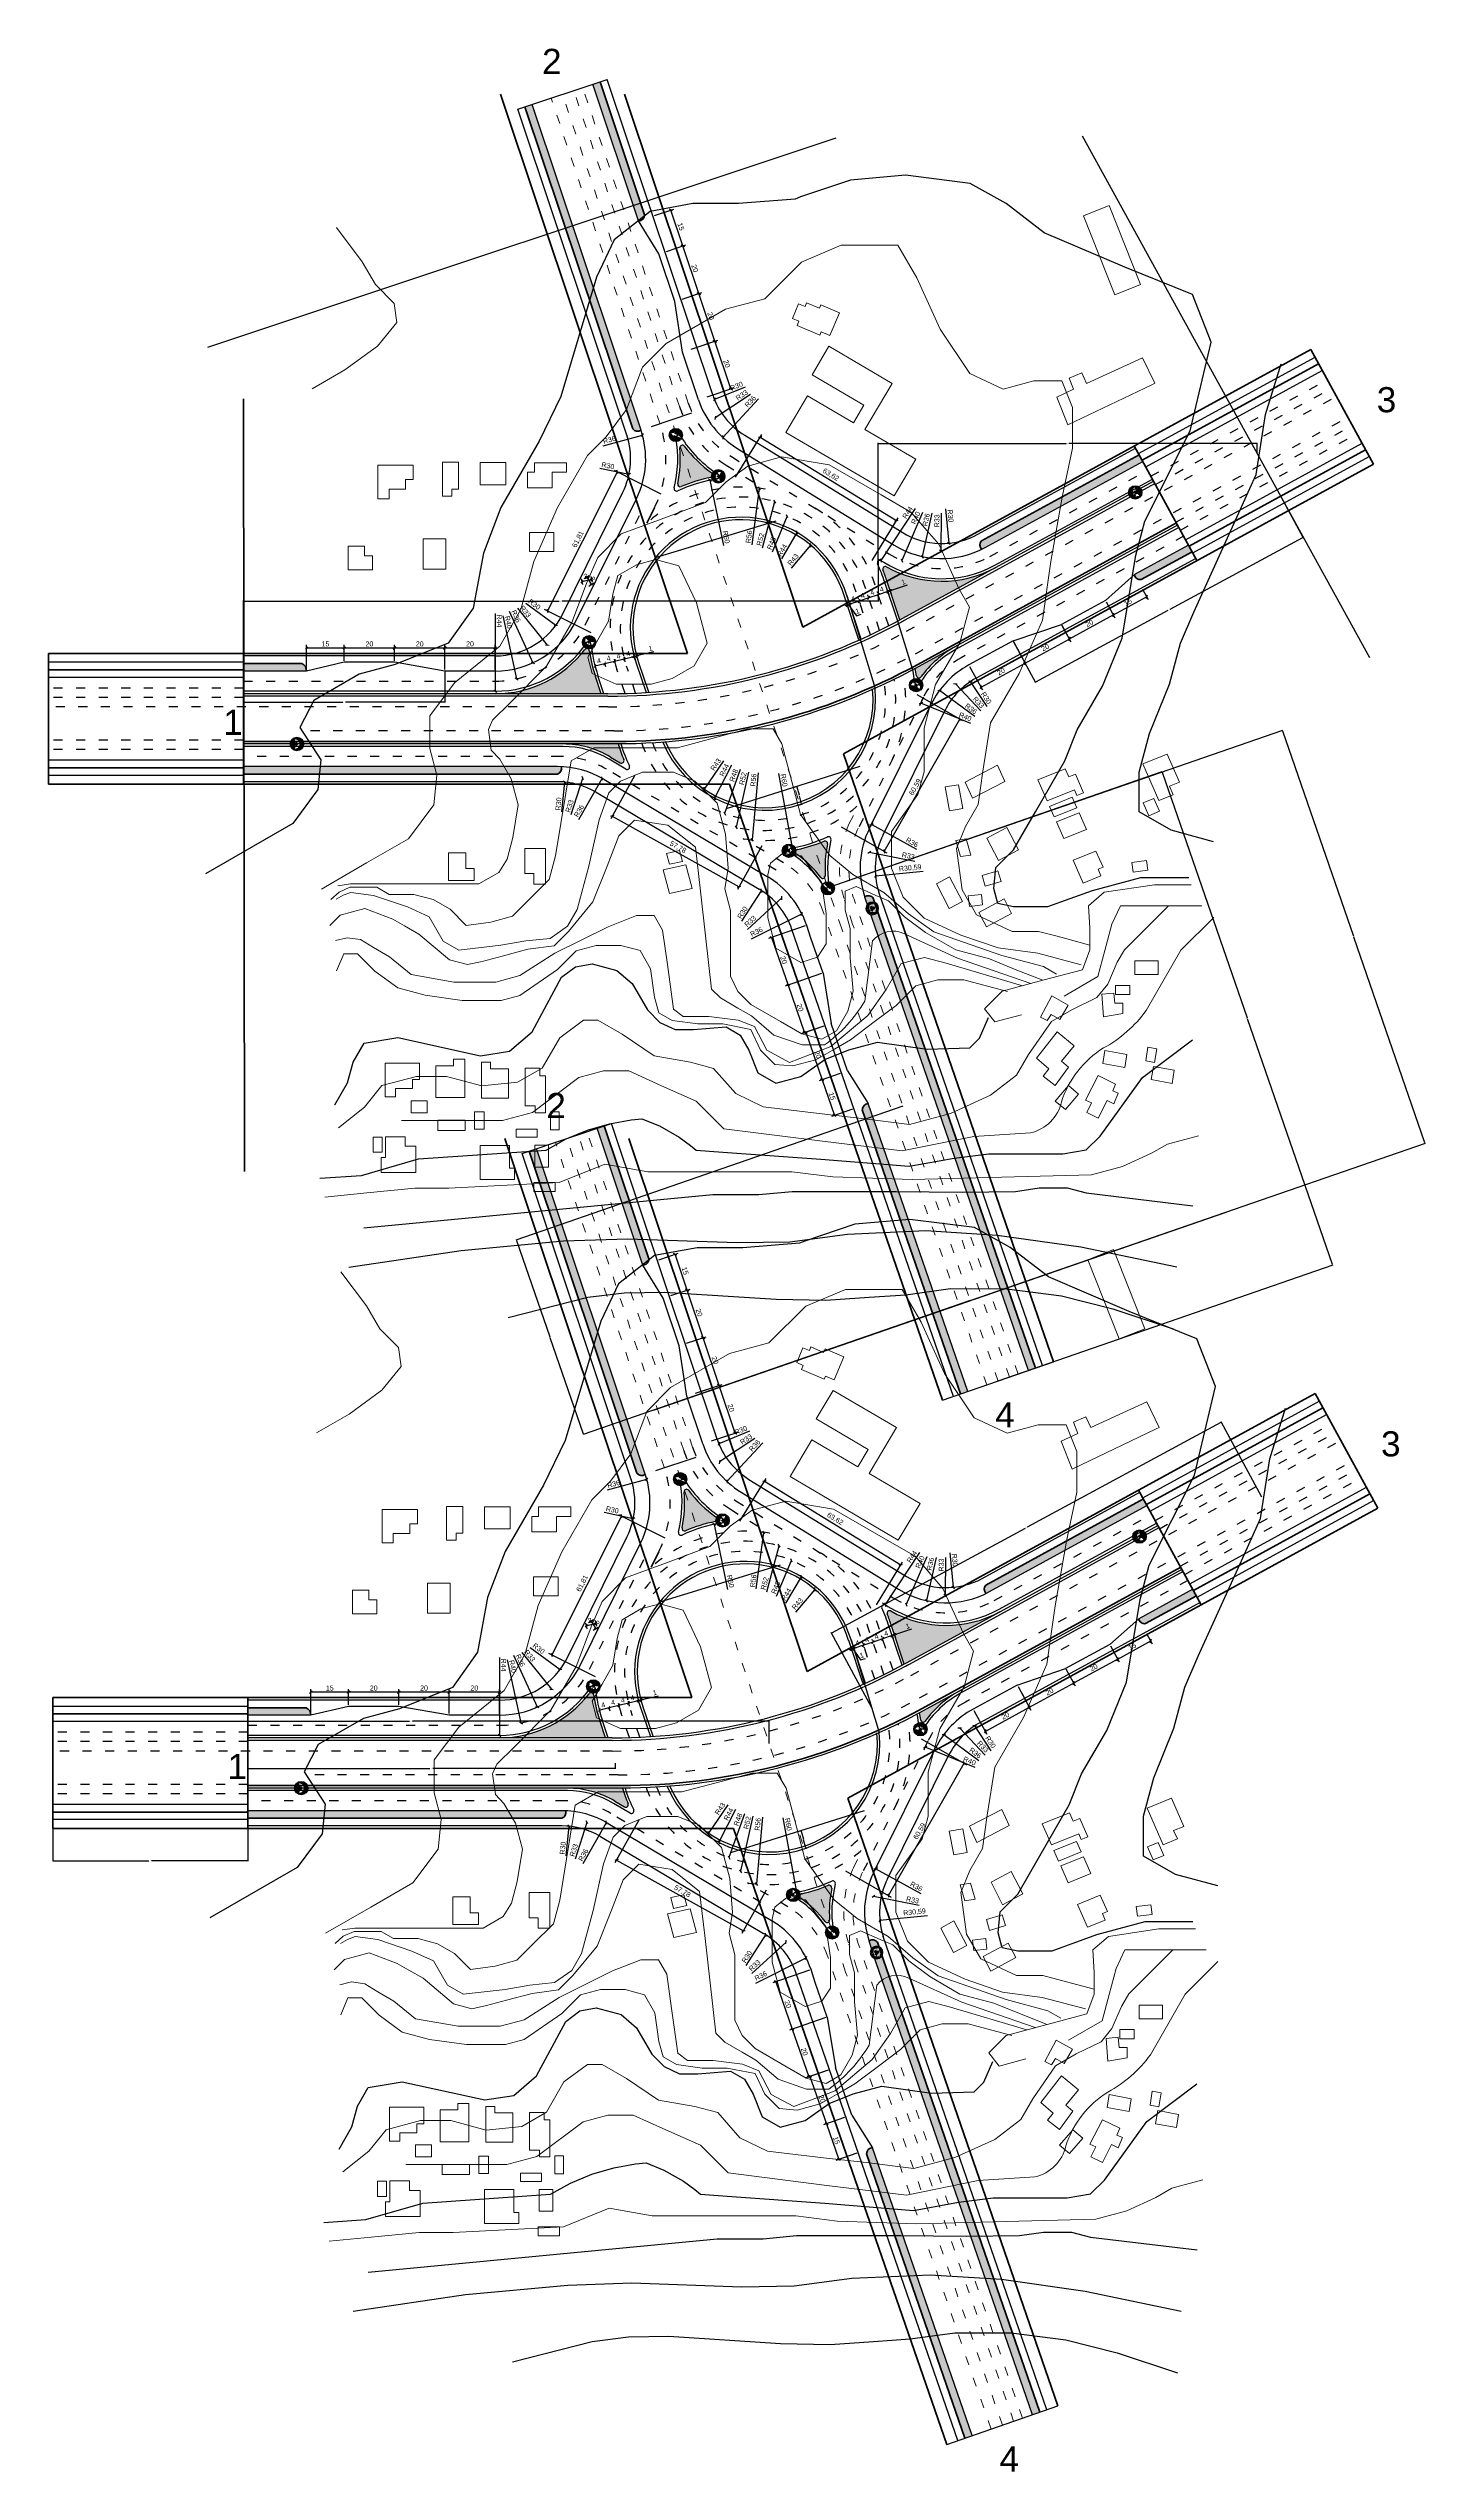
# Model space of a CAD drawing. Header units: millimetres. Extents: x -2825 to 30098, y -1816 to 5947.
# Drawn here: x -783 to -235, y 4983 to 5947 of the extents above; entities that cross this region are included whole.
import ezdxf

# ---------------------------------------------------------------- set-up
doc = ezdxf.new("R2010")
doc.units = ezdxf.units.MM
doc.linetypes.add('ACAD_ISO03W100', pattern=[30, 12, -18])
for name, color, linetype in [('1 Вісь', 90, 'Continuous'), ('Дорожні знаки', 7, 'Continuous'), ('Розмітка', 7, 'ACAD_ISO03W100')]:
    doc.layers.add(name, color=color, linetype=linetype)
for name, color, linetype, lineweight in [('Дор. Розм.', 7, 'Continuous', 50), ('Забудова', 40, 'Continuous', 40), ('Осі', 30, 'Continuous', 15), ('Текст', 7, 'Continuous', 20), ('Червоні лінії', 10, 'Continuous', 53)]:
    doc.layers.add(name, color=color, linetype=linetype, lineweight=lineweight)
doc.layers.add('Озелення', color=7, linetype='Continuous', true_color=0x9fff80)
doc.styles.get("Standard").update_dxf_attribs({"font": 'arial.ttf'})
doc.dimstyles.new('ISO-25', dxfattribs={"dimtxt": 2, "dimasz": 1, "dimexe": 1.25, "dimexo": 0.625, "dimtad": 3, "dimtxsty": 'Standard', "dimblk": 'OBLIQUE', "dimcen": 2.5, "dimadec": 0, "dimazin": 0, "dimtfac": 1, "dimtmove": 1, "dimatfit": 3, "dimfxl": 1, "dimarcsym": 0})
doc.dimstyles.get("Standard").update_dxf_attribs({"dimtxt": 0.18, "dimasz": 0.18, "dimexe": 0.18, "dimexo": 0.0625, "dimgap": 0.09, "dimtad": 0, "dimtih": 1, "dimtoh": 1, "dimdec": 4, "dimzin": 0, "dimdsep": 46, "dimtxsty": 'Standard', "dimcen": 0.09, "dimadec": 0, "dimazin": 0, "dimtfac": 1, "dimtdec": 4, "dimtofl": 0, "dimtmove": 0, "dimatfit": 3, "dimfxl": 1, "dimtolj": 1, "dimtzin": 0, "dimarcsym": 0})

# ---------------------------------------------------------------- blocks, each defined once
blk = doc.blocks.new('_Oblique')
at = {"color": 0, "linetype": 'ByBlock', "lineweight": -2}
blk.add_line((-0.5, -0.5), (0.5, 0.5), dxfattribs=at)
blk = doc.blocks.new('*D278')
at = {"layer": 'Defpoints', "color": 0, "transparency": 16777216}
for p in [(-496.31, 5272.31), (-520.48, 5236.75)]:
    blk.add_point(p, dxfattribs=at)
at = {"layer": 'Текст', "color": 0, "lineweight": -2, "transparency": 16777216}
blk.add_line((-512.81, 5248.04), (-520.48, 5236.75), dxfattribs=at)
at = {"layer": 'Текст', "color": 0, "lineweight": -2, "transparency": 16777216, "rotation": 235.791241124422}
blk.add_blockref('_Oblique', (-520.48, 5236.75), dxfattribs=at)
at = {"layer": 'Текст', "color": 0, "transparency": 16777216, "insert": (-515.86, 5246.47), "char_height": 2, "attachment_point": 5, "rotation": 55.79124}
blk.add_mtext('R43', dxfattribs=at)
blk = doc.blocks.new('*D279')
at = {"layer": 'Defpoints', "color": 0, "transparency": 16777216}
for p in [(-496.31, 5272.31), (-516.37, 5233.15)]:
    blk.add_point(p, dxfattribs=at)
at = {"layer": 'Текст', "color": 0, "lineweight": -2, "transparency": 16777216}
blk.add_line((-509.67, 5246.23), (-516.37, 5233.15), dxfattribs=at)
at = {"layer": 'Текст', "color": 0, "lineweight": -2, "transparency": 16777216, "rotation": 242.8693206919159}
blk.add_blockref('_Oblique', (-516.37, 5233.15), dxfattribs=at)
at = {"layer": 'Текст', "color": 0, "transparency": 16777216, "insert": (-512.49, 5244.3), "char_height": 2, "attachment_point": 5, "rotation": 62.86932}
blk.add_mtext('R44', dxfattribs=at)
blk = doc.blocks.new('*D280')
at = {"layer": 'Defpoints', "color": 0, "transparency": 16777216}
for p in [(-478.11, 5333.72), (-505.86, 5300.87)]:
    blk.add_point(p, dxfattribs=at)
at = {"layer": 'Текст', "color": 0, "lineweight": -2, "transparency": 16777216}
blk.add_line((-485.8, 5324.62), (-478.11, 5333.72), dxfattribs=at)
at = {"layer": 'Текст', "color": 0, "lineweight": -2, "transparency": 16777216, "rotation": 49.81152913987471}
blk.add_blockref('_Oblique', (-478.11, 5333.72), dxfattribs=at)
at = {"layer": 'Текст', "color": 0, "transparency": 16777216, "insert": (-485.11, 5327.99), "char_height": 2, "attachment_point": 5, "rotation": 49.81153}
blk.add_mtext('R43', dxfattribs=at)
blk = doc.blocks.new('*D281')
at = {"layer": 'Defpoints', "color": 0, "transparency": 16777216}
for p in [(-483.48, 5338.76), (-505.86, 5300.87)]:
    blk.add_point(p, dxfattribs=at)
at = {"layer": 'Текст', "color": 0, "lineweight": -2, "transparency": 16777216}
blk.add_line((-489.65, 5328.31), (-483.48, 5338.76), dxfattribs=at)
at = {"layer": 'Текст', "color": 0, "lineweight": -2, "transparency": 16777216, "rotation": 59.43048950632568}
blk.add_blockref('_Oblique', (-483.48, 5338.76), dxfattribs=at)
at = {"layer": 'Текст', "color": 0, "transparency": 16777216, "insert": (-489.52, 5331.73), "char_height": 2, "attachment_point": 5, "rotation": 59.43049}
blk.add_mtext('R44', dxfattribs=at)
blk = doc.blocks.new('*D282')
at = {"layer": 'Defpoints', "color": 0, "transparency": 16777216}
for p in [(-487.49, 5345.22), (-505.86, 5300.87)]:
    blk.add_point(p, dxfattribs=at)
at = {"layer": 'Текст', "color": 0, "lineweight": -2, "transparency": 16777216}
blk.add_line((-493.37, 5331.05), (-487.49, 5345.22), dxfattribs=at)
at = {"layer": 'Текст', "color": 0, "lineweight": -2, "transparency": 16777216, "rotation": 67.50446417866536}
blk.add_blockref('_Oblique', (-487.49, 5345.22), dxfattribs=at)
at = {"layer": 'Текст', "color": 0, "transparency": 16777216, "insert": (-493.73, 5334.46), "char_height": 2, "attachment_point": 5, "rotation": 67.50446}
blk.add_mtext('R48', dxfattribs=at)
blk = doc.blocks.new('*D283')
at = {"layer": 'Defpoints', "color": 0, "transparency": 16777216}
for p in [(-492.37, 5351.09), (-505.86, 5300.87)]:
    blk.add_point(p, dxfattribs=at)
at = {"layer": 'Текст', "color": 0, "lineweight": -2, "transparency": 16777216}
blk.add_line((-497.3, 5332.75), (-492.37, 5351.09), dxfattribs=at)
at = {"layer": 'Текст', "color": 0, "lineweight": -2, "transparency": 16777216, "rotation": 74.9650589201692}
blk.add_blockref('_Oblique', (-492.37, 5351.09), dxfattribs=at)
at = {"layer": 'Текст', "color": 0, "transparency": 16777216, "insert": (-498.11, 5336.08), "char_height": 2, "attachment_point": 5, "rotation": 74.96506}
blk.add_mtext('R52', dxfattribs=at)
blk = doc.blocks.new('*D284')
at = {"layer": 'Defpoints', "color": 0, "transparency": 16777216}
for p in [(-498.44, 5356.38), (-505.86, 5300.87)]:
    blk.add_point(p, dxfattribs=at)
at = {"layer": 'Текст', "color": 0, "lineweight": -2, "transparency": 16777216}
blk.add_line((-501.45, 5333.89), (-498.44, 5356.38), dxfattribs=at)
at = {"layer": 'Текст', "color": 0, "lineweight": -2, "transparency": 16777216, "rotation": 82.39086112347306}
blk.add_blockref('_Oblique', (-498.44, 5356.38), dxfattribs=at)
at = {"layer": 'Текст', "color": 0, "transparency": 16777216, "insert": (-502.68, 5337.09), "char_height": 2, "attachment_point": 5, "rotation": 82.39086}
blk.add_mtext('R56', dxfattribs=at)
blk = doc.blocks.new('*D285')
at = {"layer": 'Defpoints', "color": 0, "transparency": 16777216}
for p in [(-496.31, 5272.31), (-512.34, 5227.07)]:
    blk.add_point(p, dxfattribs=at)
at = {"layer": 'Текст', "color": 0, "lineweight": -2, "transparency": 16777216}
blk.add_line((-506.17, 5244.49), (-512.34, 5227.07), dxfattribs=at)
at = {"layer": 'Текст', "color": 0, "lineweight": -2, "transparency": 16777216, "rotation": 250.4857554361275}
blk.add_blockref('_Oblique', (-512.34, 5227.07), dxfattribs=at)
at = {"layer": 'Текст', "color": 0, "transparency": 16777216, "insert": (-508.73, 5242.2), "char_height": 2, "attachment_point": 5, "rotation": 70.48576}
blk.add_mtext('R48', dxfattribs=at)
blk = doc.blocks.new('*D286')
at = {"layer": 'Defpoints', "color": 0, "transparency": 16777216}
for p in [(-496.31, 5272.31), (-507.74, 5221.59)]:
    blk.add_point(p, dxfattribs=at)
at = {"layer": 'Текст', "color": 0, "lineweight": -2, "transparency": 16777216}
blk.add_line((-502.81, 5243.48), (-507.74, 5221.59), dxfattribs=at)
at = {"layer": 'Текст', "color": 0, "lineweight": -2, "transparency": 16777216, "rotation": 257.2936249277546}
blk.add_blockref('_Oblique', (-507.74, 5221.59), dxfattribs=at)
at = {"layer": 'Текст', "color": 0, "transparency": 16777216, "insert": (-505.07, 5240.91), "char_height": 2, "attachment_point": 5, "rotation": 77.29362}
blk.add_mtext('R52', dxfattribs=at)
blk = doc.blocks.new('*D287')
at = {"layer": 'Defpoints', "color": 0, "transparency": 16777216}
for p in [(-496.31, 5272.31), (-501.41, 5216.55)]:
    blk.add_point(p, dxfattribs=at)
at = {"layer": 'Текст', "color": 0, "lineweight": -2, "transparency": 16777216}
blk.add_line((-498.97, 5243.17), (-501.41, 5216.55), dxfattribs=at)
at = {"layer": 'Текст', "color": 0, "lineweight": -2, "transparency": 16777216, "rotation": 264.7654640964676}
blk.add_blockref('_Oblique', (-501.41, 5216.55), dxfattribs=at)
at = {"layer": 'Текст', "color": 0, "transparency": 16777216, "insert": (-500.89, 5240.32), "char_height": 2, "attachment_point": 5, "rotation": 84.76546}
blk.add_mtext('R56', dxfattribs=at)
blk = doc.blocks.new('*D288')
at = {"layer": 'Defpoints', "color": 0, "transparency": 16777216}
for p in [(-496.31, 5272.31), (-485.42, 5213.31)]:
    blk.add_point(p, dxfattribs=at)
at = {"layer": 'Текст', "color": 0, "lineweight": -2, "transparency": 16777216}
blk.add_line((-490.88, 5242.92), (-485.42, 5213.31), dxfattribs=at)
at = {"layer": 'Текст', "color": 0, "lineweight": -2, "transparency": 16777216, "rotation": 280.4515676355586}
blk.add_blockref('_Oblique', (-485.42, 5213.31), dxfattribs=at)
at = {"layer": 'Текст', "color": 0, "transparency": 16777216, "insert": (-488.72, 5240.26), "char_height": 2, "attachment_point": 5, "rotation": 280.45157}
blk.add_mtext('R60', dxfattribs=at)
blk = doc.blocks.new('*D289')
at = {"layer": 'Defpoints', "color": 0, "transparency": 16777216}
for p in [(-518.14, 5359.6), (-505.86, 5300.87)]:
    blk.add_point(p, dxfattribs=at)
at = {"layer": 'Текст', "color": 0, "lineweight": -2, "transparency": 16777216}
blk.add_line((-512.72, 5333.68), (-518.14, 5359.6), dxfattribs=at)
at = {"layer": 'Текст', "color": 0, "lineweight": -2, "transparency": 16777216, "rotation": 101.811754069206}
blk.add_blockref('_Oblique', (-518.14, 5359.6), dxfattribs=at)
at = {"layer": 'Текст', "color": 0, "transparency": 16777216, "insert": (-511.73, 5336.96), "char_height": 2, "attachment_point": 5, "rotation": 281.81175}
blk.add_mtext('R60', dxfattribs=at)
blk = doc.blocks.new('*D290')
at = {"layer": 'Defpoints', "color": 0, "transparency": 16777216}
for p in [(-421.87, 5205.06), (-452.32, 5202.06)]:
    blk.add_point(p, dxfattribs=at)
at = {"layer": 'Текст', "color": 0, "lineweight": -2, "transparency": 16777216}
blk.add_line((-433.42, 5203.92), (-452.32, 5202.06), dxfattribs=at)
at = {"layer": 'Текст', "color": 0, "lineweight": -2, "transparency": 16777216, "rotation": 185.619220248428}
blk.add_blockref('_Oblique', (-452.32, 5202.06), dxfattribs=at)
at = {"layer": 'Текст', "color": 0, "transparency": 16777216, "insert": (-438.53, 5205.26), "char_height": 2, "attachment_point": 5, "rotation": 5.61922}
blk.add_mtext('R30,59', dxfattribs=at)
blk = doc.blocks.new('*D248')
at = {"layer": 'Defpoints', "color": 0, "transparency": 16777216}
for p in [(-454.84, 5211.56), (-422.45, 5205.22)]:
    blk.add_point(p, dxfattribs=at)
at = {"layer": 'Текст', "color": 0, "lineweight": -2, "transparency": 16777216}
blk.add_line((-436.66, 5208), (-454.84, 5211.56), dxfattribs=at)
at = {"layer": 'Текст', "color": 0, "lineweight": -2, "transparency": 16777216, "rotation": 168.9160984763583}
blk.add_blockref('_Oblique', (-454.84, 5211.56), dxfattribs=at)
at = {"layer": 'Текст', "color": 0, "transparency": 16777216, "insert": (-439.3, 5210.2), "char_height": 2, "attachment_point": 5, "rotation": 348.9161}
blk.add_mtext('R33', dxfattribs=at)
blk = doc.blocks.new('*D291')
at = {"layer": 'Defpoints', "color": 0, "transparency": 16777216}
for p in [(-453.98, 5222.61), (-422.45, 5205.22)]:
    blk.add_point(p, dxfattribs=at)
at = {"layer": 'Текст', "color": 0, "lineweight": -2, "transparency": 16777216}
blk.add_line((-435.93, 5212.65), (-453.98, 5222.61), dxfattribs=at)
blk.add_arc((-422.45, 5205.22), 36, 149.12767, 152.56938, dxfattribs=at)
at = {"layer": 'Текст', "color": 0, "lineweight": -2, "transparency": 16777216, "rotation": 151.1171112144538}
blk.add_blockref('_Oblique', (-453.98, 5222.61), dxfattribs=at)
at = {"layer": 'Текст', "color": 0, "transparency": 16777216, "insert": (-437.77, 5215.55), "char_height": 2, "attachment_point": 5, "rotation": 331.11711}
blk.add_mtext('R36', dxfattribs=at)
blk = doc.blocks.new('*D292')
at = {"layer": 'Defpoints', "color": 0, "transparency": 16777216}
for p in [(-481.63, 5187.15), (-513.84, 5171.06)]:
    blk.add_point(p, dxfattribs=at)
at = {"layer": 'Текст', "color": 0, "lineweight": -2, "transparency": 16777216}
blk.add_line((-501.64, 5177.16), (-481.63, 5187.15), dxfattribs=at)
at = {"layer": 'Текст', "color": 0, "lineweight": -2, "transparency": 16777216, "rotation": 26.54884810245152}
blk.add_blockref('_Oblique', (-481.63, 5187.15), dxfattribs=at)
at = {"layer": 'Текст', "color": 0, "transparency": 16777216, "insert": (-499.68, 5179.98), "char_height": 2, "attachment_point": 5, "rotation": 26.54885}
blk.add_mtext('R36', dxfattribs=at)
blk = doc.blocks.new('*D293')
at = {"layer": 'Defpoints', "color": 0, "transparency": 16777216}
for p in [(-497.65, 5196.31), (-513.91, 5171.11)]:
    blk.add_point(p, dxfattribs=at)
at = {"layer": 'Текст', "color": 0, "lineweight": -2, "transparency": 16777216}
blk.add_line((-505.48, 5184.18), (-497.65, 5196.31), dxfattribs=at)
at = {"layer": 'Текст', "color": 0, "lineweight": -2, "transparency": 16777216, "rotation": 57.16246546203227}
blk.add_blockref('_Oblique', (-497.65, 5196.31), dxfattribs=at)
at = {"layer": 'Текст', "color": 0, "transparency": 16777216, "insert": (-505.23, 5187.61), "char_height": 2, "attachment_point": 5, "rotation": 57.16247}
blk.add_mtext('R30', dxfattribs=at)
blk = doc.blocks.new('*D294')
at = {"layer": 'Defpoints', "color": 0, "transparency": 16777216}
for p in [(-575.95, 5239.54), (-578.82, 5209.67)]:
    blk.add_point(p, dxfattribs=at)
at = {"layer": 'Текст', "color": 0, "lineweight": -2, "transparency": 16777216}
blk.add_line((-577.09, 5227.68), (-575.95, 5239.54), dxfattribs=at)
at = {"layer": 'Текст', "color": 0, "lineweight": -2, "transparency": 16777216, "rotation": 84.51911074120858}
blk.add_blockref('_Oblique', (-575.95, 5239.54), dxfattribs=at)
at = {"layer": 'Текст', "color": 0, "transparency": 16777216, "insert": (-578.44, 5230.84), "char_height": 2, "attachment_point": 5, "rotation": 84.51911}
blk.add_mtext('R30', dxfattribs=at)
blk = doc.blocks.new('*D249')
at = {"layer": 'Defpoints', "color": 0, "transparency": 16777216}
for p in [(-568.76, 5241.1), (-578.82, 5209.67)]:
    blk.add_point(p, dxfattribs=at)
at = {"layer": 'Текст', "color": 0, "lineweight": -2, "transparency": 16777216}
blk.add_line((-573.4, 5226.61), (-568.76, 5241.1), dxfattribs=at)
at = {"layer": 'Текст', "color": 0, "lineweight": -2, "transparency": 16777216, "rotation": 72.25063381264918}
blk.add_blockref('_Oblique', (-568.76, 5241.1), dxfattribs=at)
at = {"layer": 'Текст', "color": 0, "transparency": 16777216, "insert": (-574.05, 5229.98), "char_height": 2, "attachment_point": 5, "rotation": 72.25063}
blk.add_mtext('R33', dxfattribs=at)
blk = doc.blocks.new('*D295')
at = {"layer": 'Defpoints', "color": 0, "transparency": 16777216}
for p in [(-561.05, 5240.99), (-578.82, 5209.67)]:
    blk.add_point(p, dxfattribs=at)
at = {"layer": 'Текст', "color": 0, "lineweight": -2, "transparency": 16777216}
blk.add_line((-570.32, 5224.64), (-561.05, 5240.99), dxfattribs=at)
at = {"layer": 'Текст', "color": 0, "lineweight": -2, "transparency": 16777216, "rotation": 60.43387870660403}
blk.add_blockref('_Oblique', (-561.05, 5240.99), dxfattribs=at)
at = {"layer": 'Текст', "color": 0, "transparency": 16777216, "insert": (-570.27, 5228.08), "char_height": 2, "attachment_point": 5, "rotation": 60.43388}
blk.add_mtext('R36', dxfattribs=at)
blk = doc.blocks.new('*D250')
at = {"layer": 'Defpoints', "color": 0, "transparency": 16777216}
for p in [(-489.62, 5193.44), (-513.91, 5171.11)]:
    blk.add_point(p, dxfattribs=at)
at = {"layer": 'Текст', "color": 0, "lineweight": -2, "transparency": 16777216}
blk.add_line((-503.25, 5180.91), (-489.62, 5193.44), dxfattribs=at)
at = {"layer": 'Текст', "color": 0, "lineweight": -2, "transparency": 16777216, "rotation": 42.58822304692844}
blk.add_blockref('_Oblique', (-489.62, 5193.44), dxfattribs=at)
at = {"layer": 'Текст', "color": 0, "transparency": 16777216, "insert": (-502.14, 5184.16), "char_height": 2, "attachment_point": 5, "rotation": 42.58822}
blk.add_mtext('R33', dxfattribs=at)
blk = doc.blocks.new('*D296')
at = {"layer": 'Defpoints', "color": 0, "transparency": 16777216}
for p in [(-603.64, 5319.67), (-588.64, 5286.95)]:
    blk.add_point(p, dxfattribs=at)
at = {"layer": 'Текст', "color": 0, "lineweight": -2, "transparency": 16777216}
blk.add_line((-598.07, 5307.53), (-588.64, 5286.95), dxfattribs=at)
at = {"layer": 'Текст', "color": 0, "lineweight": -2, "transparency": 16777216, "rotation": 294.6184373356529}
blk.add_blockref('_Oblique', (-588.64, 5286.95), dxfattribs=at)
at = {"layer": 'Текст', "color": 0, "transparency": 16777216, "insert": (-595.32, 5305.47), "char_height": 2, "attachment_point": 5, "rotation": 294.61844}
blk.add_mtext('R36', dxfattribs=at)
blk = doc.blocks.new('*D251')
at = {"layer": 'Defpoints', "color": 0, "transparency": 16777216}
for p in [(-603.64, 5319.67), (-582.91, 5294)]:
    blk.add_point(p, dxfattribs=at)
at = {"layer": 'Текст', "color": 0, "lineweight": -2, "transparency": 16777216}
blk.add_line((-594.75, 5308.67), (-582.91, 5294), dxfattribs=at)
at = {"layer": 'Текст', "color": 0, "lineweight": -2, "transparency": 16777216, "rotation": 308.9170952604968}
blk.add_blockref('_Oblique', (-582.91, 5294), dxfattribs=at)
at = {"layer": 'Текст', "color": 0, "transparency": 16777216, "insert": (-591.58, 5307.36), "char_height": 2, "attachment_point": 5, "rotation": 308.9171}
blk.add_mtext('R33', dxfattribs=at)
blk = doc.blocks.new('*D297')
at = {"layer": 'Defpoints', "color": 0, "transparency": 16777216}
for p in [(-603.64, 5319.67), (-579.49, 5301.87)]:
    blk.add_point(p, dxfattribs=at)
at = {"layer": 'Текст', "color": 0, "lineweight": -2, "transparency": 16777216}
blk.add_line((-591.4, 5310.65), (-579.49, 5301.87), dxfattribs=at)
at = {"layer": 'Текст', "color": 0, "lineweight": -2, "transparency": 16777216, "rotation": 323.606608338952}
blk.add_blockref('_Oblique', (-579.49, 5301.87), dxfattribs=at)
at = {"layer": 'Текст', "color": 0, "transparency": 16777216, "insert": (-588, 5310.19), "char_height": 2, "attachment_point": 5, "rotation": 323.60661}
blk.add_mtext('R30', dxfattribs=at)
blk = doc.blocks.new('*D298')
at = {"layer": 'Defpoints', "color": 0, "transparency": 16777216}
for p in [(-603.64, 5319.67), (-595.12, 5280.59)]:
    blk.add_point(p, dxfattribs=at)
at = {"layer": 'Текст', "color": 0, "lineweight": -2, "transparency": 16777216}
blk.add_line((-600.59, 5305.68), (-595.12, 5280.59), dxfattribs=at)
at = {"layer": 'Текст', "color": 0, "lineweight": -2, "transparency": 16777216, "rotation": 282.2976313158244}
blk.add_blockref('_Oblique', (-595.12, 5280.59), dxfattribs=at)
at = {"layer": 'Текст', "color": 0, "transparency": 16777216, "insert": (-598.34, 5303.09), "char_height": 2, "attachment_point": 5, "rotation": 282.29763}
blk.add_mtext('R40', dxfattribs=at)
blk = doc.blocks.new('*D299')
at = {"layer": 'Defpoints', "color": 0, "transparency": 16777216}
for p in [(-603.64, 5319.67), (-603.58, 5275.67)]:
    blk.add_point(p, dxfattribs=at)
at = {"layer": 'Текст', "color": 0, "lineweight": -2, "transparency": 16777216}
blk.add_line((-603.62, 5306.63), (-603.58, 5275.67), dxfattribs=at)
at = {"layer": 'Текст', "color": 0, "lineweight": -2, "transparency": 16777216, "rotation": 270.0694549991725}
blk.add_blockref('_Oblique', (-603.58, 5275.67), dxfattribs=at)
at = {"layer": 'Текст', "color": 0, "transparency": 16777216, "insert": (-601.99, 5303.62), "char_height": 2, "attachment_point": 5, "rotation": 270.06945}
blk.add_mtext('R44', dxfattribs=at)
blk = doc.blocks.new('*D300')
at = {"layer": 'Defpoints', "color": 0, "transparency": 16777216}
for p in [(-579.75, 5368.08), (-550.38, 5361.95)]:
    blk.add_point(p, dxfattribs=at)
at = {"layer": 'Текст', "color": 0, "lineweight": -2, "transparency": 16777216}
blk.add_line((-562.04, 5364.38), (-550.38, 5361.95), dxfattribs=at)
at = {"layer": 'Текст', "color": 0, "lineweight": -2, "transparency": 16777216, "rotation": 348.2072400435707}
blk.add_blockref('_Oblique', (-550.38, 5361.95), dxfattribs=at)
at = {"layer": 'Текст', "color": 0, "transparency": 16777216, "insert": (-558.75, 5365.38), "char_height": 2, "attachment_point": 5, "rotation": 348.20724}
blk.add_mtext('R30', dxfattribs=at)
blk = doc.blocks.new('*D301')
at = {"layer": 'Defpoints', "color": 0, "transparency": 16777216}
for p in [(-545.01, 5377.54), (-579.75, 5368.08)]:
    blk.add_point(p, dxfattribs=at)
at = {"layer": 'Текст', "color": 0, "lineweight": -2, "transparency": 16777216}
blk.add_line((-560.67, 5373.27), (-545.01, 5377.54), dxfattribs=at)
at = {"layer": 'Текст', "color": 0, "lineweight": -2, "transparency": 16777216, "rotation": 15.23471675593972}
blk.add_blockref('_Oblique', (-545.01, 5377.54), dxfattribs=at)
at = {"layer": 'Текст', "color": 0, "transparency": 16777216, "insert": (-558.2, 5375.65), "char_height": 2, "attachment_point": 5, "rotation": 15.23472}
blk.add_mtext('R36', dxfattribs=at)
blk = doc.blocks.new('*D302')
at = {"layer": 'Defpoints', "color": 0, "transparency": 16777216}
for p in [(-488.63, 5403.03), (-516.4, 5391.67)]:
    blk.add_point(p, dxfattribs=at)
at = {"layer": 'Текст', "color": 0, "lineweight": -2, "transparency": 16777216}
blk.add_line((-504.18, 5396.67), (-516.4, 5391.67), dxfattribs=at)
at = {"layer": 'Текст', "color": 0, "lineweight": -2, "transparency": 16777216, "rotation": 202.2462047039564}
blk.add_blockref('_Oblique', (-516.4, 5391.67), dxfattribs=at)
at = {"layer": 'Текст', "color": 0, "transparency": 16777216, "insert": (-507.59, 5397.05), "char_height": 2, "attachment_point": 5, "rotation": 22.2462}
blk.add_mtext('R30', dxfattribs=at)
blk = doc.blocks.new('*D253')
at = {"layer": 'Defpoints', "color": 0, "transparency": 16777216}
for p in [(-491.13, 5401.05), (-516.09, 5384.4)]:
    blk.add_point(p, dxfattribs=at)
at = {"layer": 'Текст', "color": 0, "lineweight": -2, "transparency": 16777216}
blk.add_line((-502.08, 5393.74), (-516.09, 5384.4), dxfattribs=at)
at = {"layer": 'Текст', "color": 0, "lineweight": -2, "transparency": 16777216, "rotation": 213.7049332531033}
blk.add_blockref('_Oblique', (-516.09, 5384.4), dxfattribs=at)
at = {"layer": 'Текст', "color": 0, "transparency": 16777216, "insert": (-505.5, 5393.44), "char_height": 2, "attachment_point": 5, "rotation": 33.70493}
blk.add_mtext('R33', dxfattribs=at)
blk = doc.blocks.new('*D303')
at = {"layer": 'Defpoints', "color": 0, "transparency": 16777216}
for p in [(-488.63, 5403.03), (-513.12, 5376.64)]:
    blk.add_point(p, dxfattribs=at)
at = {"layer": 'Текст', "color": 0, "lineweight": -2, "transparency": 16777216}
blk.add_line((-498.86, 5392.01), (-513.12, 5376.64), dxfattribs=at)
at = {"layer": 'Текст', "color": 0, "lineweight": -2, "transparency": 16777216, "rotation": 227.1345425023325}
blk.add_blockref('_Oblique', (-513.12, 5376.64), dxfattribs=at)
at = {"layer": 'Текст', "color": 0, "transparency": 16777216, "insert": (-502.12, 5390.92), "char_height": 2, "attachment_point": 5, "rotation": 47.13454}
blk.add_mtext('R36', dxfattribs=at)
blk = doc.blocks.new('*D304')
at = {"layer": 'Defpoints', "color": 0, "transparency": 16777216}
for p in [(-414.57, 5279.48), (-397.95, 5254.51)]:
    blk.add_point(p, dxfattribs=at)
at = {"layer": 'Текст', "color": 0, "lineweight": -2, "transparency": 16777216}
blk.add_line((-407.97, 5269.57), (-414.57, 5279.48), dxfattribs=at)
at = {"layer": 'Текст', "color": 0, "lineweight": -2, "transparency": 16777216, "rotation": 123.6401004929785}
blk.add_blockref('_Oblique', (-414.57, 5279.48), dxfattribs=at)
at = {"layer": 'Текст', "color": 0, "transparency": 16777216, "insert": (-408.27, 5272.99), "char_height": 2, "attachment_point": 5, "rotation": 303.6401}
blk.add_mtext('R30', dxfattribs=at)
blk = doc.blocks.new('*D254')
at = {"layer": 'Defpoints', "color": 0, "transparency": 16777216}
for p in [(-420.54, 5278.56), (-397.95, 5254.51)]:
    blk.add_point(p, dxfattribs=at)
at = {"layer": 'Текст', "color": 0, "lineweight": -2, "transparency": 16777216}
blk.add_line((-410.48, 5267.85), (-420.54, 5278.56), dxfattribs=at)
at = {"layer": 'Текст', "color": 0, "lineweight": -2, "transparency": 16777216, "rotation": 133.2106065594528}
blk.add_blockref('_Oblique', (-420.54, 5278.56), dxfattribs=at)
at = {"layer": 'Текст', "color": 0, "transparency": 16777216, "insert": (-411.34, 5271.17), "char_height": 2, "attachment_point": 5, "rotation": 313.21061}
blk.add_mtext('R33', dxfattribs=at)
blk = doc.blocks.new('*D305')
at = {"layer": 'Defpoints', "color": 0, "transparency": 16777216}
for p in [(-426.89, 5275.92), (-397.95, 5254.51)]:
    blk.add_point(p, dxfattribs=at)
at = {"layer": 'Текст', "color": 0, "lineweight": -2, "transparency": 16777216}
blk.add_line((-412.88, 5265.56), (-426.89, 5275.92), dxfattribs=at)
at = {"layer": 'Текст', "color": 0, "lineweight": -2, "transparency": 16777216, "rotation": 143.5074505633018}
blk.add_blockref('_Oblique', (-426.89, 5275.92), dxfattribs=at)
at = {"layer": 'Текст', "color": 0, "transparency": 16777216, "insert": (-414.33, 5268.67), "char_height": 2, "attachment_point": 5, "rotation": 323.50745}
blk.add_mtext('R36', dxfattribs=at)
blk = doc.blocks.new('*D306')
at = {"layer": 'Defpoints', "color": 0, "transparency": 16777216}
for p in [(-434.33, 5270.96), (-401.01, 5257.32)]:
    blk.add_point(p, dxfattribs=at)
at = {"layer": 'Текст', "color": 0, "lineweight": -2, "transparency": 16777216}
blk.add_line((-414.46, 5262.83), (-434.33, 5270.96), dxfattribs=at)
blk.add_arc((-401.01, 5257.32), 36, 154.55882, 159.72972, dxfattribs=at)
at = {"layer": 'Текст', "color": 0, "lineweight": -2, "transparency": 16777216, "rotation": 157.7402809762471}
blk.add_blockref('_Oblique', (-434.33, 5270.96), dxfattribs=at)
at = {"layer": 'Текст', "color": 0, "transparency": 16777216, "insert": (-416.62, 5265.49), "char_height": 2, "attachment_point": 5, "rotation": 337.74028}
blk.add_mtext('R40', dxfattribs=at)
blk = doc.blocks.new('*D307')
at = {"layer": 'Defpoints', "color": 0, "transparency": 16777216}
for p in [(-425.99, 5364.41), (-423.11, 5334.55)]:
    blk.add_point(p, dxfattribs=at)
at = {"layer": 'Текст', "color": 0, "lineweight": -2, "transparency": 16777216}
blk.add_line((-424.43, 5348.24), (-423.11, 5334.55), dxfattribs=at)
at = {"layer": 'Текст', "color": 0, "lineweight": -2, "transparency": 16777216, "rotation": 275.4990457035824}
blk.add_blockref('_Oblique', (-423.11, 5334.55), dxfattribs=at)
at = {"layer": 'Текст', "color": 0, "transparency": 16777216, "insert": (-422.5, 5345.4), "char_height": 2, "attachment_point": 5, "rotation": 275.49905}
blk.add_mtext('R30', dxfattribs=at)
blk = doc.blocks.new('*D255')
at = {"layer": 'Defpoints', "color": 0, "transparency": 16777216}
for p in [(-425.99, 5364.41), (-426.38, 5331.41)]:
    blk.add_point(p, dxfattribs=at)
at = {"layer": 'Текст', "color": 0, "lineweight": -2, "transparency": 16777216}
blk.add_line((-426.2, 5346.42), (-426.38, 5331.41), dxfattribs=at)
at = {"layer": 'Текст', "color": 0, "lineweight": -2, "transparency": 16777216, "rotation": 269.3141897249602}
blk.add_blockref('_Oblique', (-426.38, 5331.41), dxfattribs=at)
at = {"layer": 'Текст', "color": 0, "transparency": 16777216, "insert": (-427.89, 5343.43), "char_height": 2, "attachment_point": 5, "rotation": 89.31419}
blk.add_mtext('R33', dxfattribs=at)
blk = doc.blocks.new('*D308')
at = {"layer": 'Defpoints', "color": 0, "transparency": 16777216}
for p in [(-425.99, 5364.41), (-433.71, 5329.25)]:
    blk.add_point(p, dxfattribs=at)
at = {"layer": 'Текст', "color": 0, "lineweight": -2, "transparency": 16777216}
blk.add_line((-429.94, 5346.43), (-433.71, 5329.25), dxfattribs=at)
at = {"layer": 'Текст', "color": 0, "lineweight": -2, "transparency": 16777216, "rotation": 257.6119032809912}
blk.add_blockref('_Oblique', (-433.71, 5329.25), dxfattribs=at)
at = {"layer": 'Текст', "color": 0, "transparency": 16777216, "insert": (-432.19, 5343.84), "char_height": 2, "attachment_point": 5, "rotation": 77.6119}
blk.add_mtext('R36', dxfattribs=at)
blk = doc.blocks.new('*D309')
at = {"layer": 'Defpoints', "color": 0, "transparency": 16777216}
for p in [(-425.99, 5364.41), (-441.86, 5327.69)]:
    blk.add_point(p, dxfattribs=at)
at = {"layer": 'Текст', "color": 0, "lineweight": -2, "transparency": 16777216}
blk.add_line((-433.63, 5346.73), (-441.86, 5327.69), dxfattribs=at)
at = {"layer": 'Текст', "color": 0, "lineweight": -2, "transparency": 16777216, "rotation": 246.6173045301116}
blk.add_blockref('_Oblique', (-441.86, 5327.69), dxfattribs=at)
at = {"layer": 'Текст', "color": 0, "transparency": 16777216, "insert": (-436.34, 5344.62), "char_height": 2, "attachment_point": 5, "rotation": 66.6173}
blk.add_mtext('R40', dxfattribs=at)
blk = doc.blocks.new('*D310')
at = {"layer": 'Defpoints', "color": 0, "transparency": 16777216}
for p in [(-425.99, 5364.41), (-450.18, 5327.66)]:
    blk.add_point(p, dxfattribs=at)
at = {"layer": 'Текст', "color": 0, "lineweight": -2, "transparency": 16777216}
blk.add_line((-436.56, 5348.36), (-450.18, 5327.66), dxfattribs=at)
blk.add_arc((-425.99, 5364.41), 44, 235.01456, 237.52968, dxfattribs=at)
at = {"layer": 'Текст', "color": 0, "lineweight": -2, "transparency": 16777216, "rotation": 236.6422784852469}
blk.add_blockref('_Oblique', (-450.18, 5327.66), dxfattribs=at)
at = {"layer": 'Текст', "color": 0, "transparency": 16777216, "insert": (-439.57, 5346.74), "char_height": 2, "attachment_point": 5, "rotation": 56.64228}
blk.add_mtext('R44', dxfattribs=at)
blk = doc.blocks.new('*D256')
at = {"layer": 'Defpoints', "color": 0, "transparency": 16777216}
for p in [(-569.57, 5320.92), (-565.73, 5321.92), (-565.3, 5320.28)]:
    blk.add_point(p, dxfattribs=at)
at = {"layer": 'Текст', "color": 0, "lineweight": -2, "transparency": 16777216}
for p, q in [((-569.41, 5320.31), (-568.83, 5318.07)), ((-569.14, 5319.28), (-565.3, 5320.28)), ((-565.57, 5321.31), (-564.99, 5319.07))]:
    blk.add_line(p, q, dxfattribs=at)
for p, rotation in [((-565.3, 5320.28), 14.57042417786253), ((-569.14, 5319.28), 194.5704241778625)]:
    blk.add_blockref('_Oblique', p, dxfattribs=dict(at, rotation=rotation))
at = {"layer": 'Текст', "color": 0, "transparency": 16777216, "insert": (-567.64, 5321.37), "char_height": 2, "attachment_point": 5, "rotation": 14.57042}
blk.add_mtext('3', dxfattribs=at)
blk = doc.blocks.new('*D315')
at = {"layer": 'Defpoints', "color": 0, "transparency": 16777216}
for p in [(-548.74, 5291.02), (-547.77, 5291.25), (-547.42, 5289.71)]:
    blk.add_point(p, dxfattribs=at)
at = {"layer": 'Текст', "color": 0, "lineweight": -2, "transparency": 16777216}
for p, q in [((-548.39, 5289.49), (-549.37, 5289.27)), ((-548.6, 5290.41), (-548.11, 5288.27)), ((-548.39, 5289.49), (-547.42, 5289.71)), ((-548.39, 5289.49), (-547.42, 5289.71)), ((-547.63, 5290.64), (-547.14, 5288.5)), ((-540.52, 5291.3), (-547.42, 5289.71)), ((-547.42, 5289.71), (-546.44, 5289.94))]:
    blk.add_line(p, q, dxfattribs=at)
for p, rotation in [((-548.39, 5289.49), 12.93692160358954), ((-547.42, 5289.71), 192.9369216035896)]:
    blk.add_blockref('_Oblique', p, dxfattribs=dict(at, rotation=rotation))
at = {"layer": 'Текст', "color": 0, "transparency": 16777216, "insert": (-541.85, 5292.66), "char_height": 2, "attachment_point": 5, "rotation": 12.93692}
blk.add_mtext('1', dxfattribs=at)
blk = doc.blocks.new('*D316')
at = {"layer": 'Defpoints', "color": 0, "transparency": 16777216}
for p in [(-447.75, 5316.26), (-447.43, 5315.32), (-446.8, 5316.58)]:
    blk.add_point(p, dxfattribs=at)
at = {"layer": 'Текст', "color": 0, "lineweight": -2, "transparency": 16777216}
for p, q in [((-447.43, 5315.32), (-448.38, 5315.01)), ((-447.55, 5315.67), (-447.03, 5314.14)), ((-446.48, 5315.64), (-447.43, 5315.32)), ((-446.48, 5315.64), (-447.43, 5315.32)), ((-446.6, 5315.99), (-446.09, 5314.46)), ((-439.77, 5317.89), (-446.48, 5315.64)), ((-446.48, 5315.64), (-445.54, 5315.96))]:
    blk.add_line(p, q, dxfattribs=at)
for p, rotation in [((-447.43, 5315.32), 18.51120990050392), ((-446.48, 5315.64), 198.5112099005039)]:
    blk.add_blockref('_Oblique', p, dxfattribs=dict(at, rotation=rotation))
at = {"layer": 'Текст', "color": 0, "transparency": 16777216, "insert": (-441.23, 5319.12), "char_height": 2, "attachment_point": 5, "rotation": 18.51121}
blk.add_mtext('1', dxfattribs=at)
blk = doc.blocks.new('*D317')
at = {"layer": 'Defpoints', "color": 0, "transparency": 16777216}
for p in [(-451.22, 5314.05), (-451.22, 5314.05), (-447.43, 5315.32)]:
    blk.add_point(p, dxfattribs=at)
at = {"layer": 'Текст', "color": 0, "lineweight": -2, "transparency": 16777216}
for p, q in [((-451.42, 5314.65), (-451.62, 5315.24)), ((-447.43, 5315.32), (-451.22, 5314.05)), ((-447.63, 5315.92), (-447.83, 5316.51))]:
    blk.add_line(p, q, dxfattribs=at)
for p, rotation in [((-451.22, 5314.05), 198.5102642967482), ((-447.43, 5315.32), 18.51026429674817)]:
    blk.add_blockref('_Oblique', p, dxfattribs=dict(at, rotation=rotation))
at = {"layer": 'Текст', "color": 0, "transparency": 16777216, "insert": (-449.84, 5316.23), "char_height": 2, "attachment_point": 5, "rotation": 18.51026}
blk.add_mtext('4', dxfattribs=at)
blk = doc.blocks.new('*D318')
at = {"layer": 'Defpoints', "color": 0, "transparency": 16777216}
for p in [(-455.02, 5312.78), (-455.02, 5312.78), (-451.22, 5314.05)]:
    blk.add_point(p, dxfattribs=at)
at = {"layer": 'Текст', "color": 0, "lineweight": -2, "transparency": 16777216}
for p, q in [((-455.22, 5313.37), (-455.42, 5313.97)), ((-451.22, 5314.05), (-455.02, 5312.78)), ((-451.42, 5314.65), (-451.62, 5315.24))]:
    blk.add_line(p, q, dxfattribs=at)
for p, rotation in [((-455.02, 5312.78), 198.5155965197618), ((-451.22, 5314.05), 18.51559651976178)]:
    blk.add_blockref('_Oblique', p, dxfattribs=dict(at, rotation=rotation))
at = {"layer": 'Текст', "color": 0, "transparency": 16777216, "insert": (-453.64, 5314.96), "char_height": 2, "attachment_point": 5, "rotation": 18.5156}
blk.add_mtext('4', dxfattribs=at)
blk = doc.blocks.new('*D319')
at = {"layer": 'Defpoints', "color": 0, "transparency": 16777216}
for p in [(-458.82, 5311.51), (-458.82, 5311.51), (-455.02, 5312.78)]:
    blk.add_point(p, dxfattribs=at)
at = {"layer": 'Текст', "color": 0, "lineweight": -2, "transparency": 16777216}
for p, q in [((-459.01, 5312.1), (-459.21, 5312.7)), ((-455.02, 5312.78), (-458.82, 5311.51)), ((-455.22, 5313.37), (-455.42, 5313.97))]:
    blk.add_line(p, q, dxfattribs=at)
for p, rotation in [((-458.82, 5311.51), 198.5220854350322), ((-455.02, 5312.78), 18.52208543503216)]:
    blk.add_blockref('_Oblique', p, dxfattribs=dict(at, rotation=rotation))
at = {"layer": 'Текст', "color": 0, "transparency": 16777216, "insert": (-457.43, 5313.69), "char_height": 2, "attachment_point": 5, "rotation": 18.52209}
blk.add_mtext('4', dxfattribs=at)
blk = doc.blocks.new('*D320')
at = {"layer": 'Defpoints', "color": 0, "transparency": 16777216}
for p in [(-458.82, 5311.51), (-462.61, 5310.24), (-462.61, 5310.24)]:
    blk.add_point(p, dxfattribs=at)
at = {"layer": 'Текст', "color": 0, "lineweight": -2, "transparency": 16777216}
for p, q in [((-458.81, 5311.51), (-462.61, 5310.24)), ((-458.62, 5310.92), (-458.42, 5310.32)), ((-462.41, 5309.65), (-462.21, 5309.05))]:
    blk.add_line(p, q, dxfattribs=at)
for p, rotation in [((-462.61, 5310.24), 198.5298351579836), ((-458.81, 5311.51), 18.52983515798361)]:
    blk.add_blockref('_Oblique', p, dxfattribs=dict(at, rotation=rotation))
at = {"layer": 'Текст', "color": 0, "transparency": 16777216, "insert": (-461.23, 5312.41), "char_height": 2, "attachment_point": 5, "rotation": 18.52984}
blk.add_mtext('4', dxfattribs=at)
blk = doc.blocks.new('*D321')
at = {"layer": 'Defpoints', "color": 0, "transparency": 16777216}
for p in [(-463.56, 5309.92), (-463.56, 5309.92), (-462.61, 5310.24)]:
    blk.add_point(p, dxfattribs=at)
at = {"layer": 'Текст', "color": 0, "lineweight": -2, "transparency": 16777216}
for p, q in [((-463.56, 5309.92), (-464.51, 5309.6)), ((-462.61, 5310.24), (-463.56, 5309.92)), ((-462.61, 5310.24), (-463.56, 5309.92)), ((-463.36, 5309.33), (-463.16, 5308.74)), ((-463.09, 5310.08), (-459.95, 5305.64)), ((-462.61, 5310.24), (-461.66, 5310.56)), ((-462.41, 5309.65), (-462.21, 5309.05)), ((-459.95, 5305.64), (-458.07, 5306.28))]:
    blk.add_line(p, q, dxfattribs=at)
for p, rotation in [((-462.61, 5310.24), 198.5298351578762), ((-463.56, 5309.92), 18.52983515787622)]:
    blk.add_blockref('_Oblique', p, dxfattribs=dict(at, rotation=rotation))
at = {"layer": 'Текст', "color": 0, "transparency": 16777216, "insert": (-459.53, 5307.51), "char_height": 2, "attachment_point": 5, "rotation": 18.52984}
blk.add_mtext('1', dxfattribs=at)
blk = doc.blocks.new('*D258')
at = {"layer": 'Defpoints', "color": 0, "transparency": 16777216}
for p in [(-547.72, 5242.81), (-497.25, 5214.69), (-506.6, 5197.91)]:
    blk.add_point(p, dxfattribs=at)
at = {"layer": 'Текст', "color": 0, "lineweight": -2, "transparency": 16777216}
for p, q in [((-548.03, 5242.26), (-557.68, 5224.93)), ((-557.07, 5226.03), (-506.6, 5197.91)), ((-497.55, 5214.15), (-507.2, 5196.82))]:
    blk.add_line(p, q, dxfattribs=at)
for p, rotation in [((-557.07, 5226.03), 150.8824650050382), ((-506.6, 5197.91), 330.8824650050382)]:
    blk.add_blockref('_Oblique', p, dxfattribs=dict(at, rotation=rotation))
at = {"layer": 'Текст', "color": 0, "transparency": 16777216, "insert": (-530.94, 5213.57), "char_height": 2, "attachment_point": 5, "rotation": 330.88247}
blk.add_mtext('57,78', dxfattribs=at)
blk = doc.blocks.new('*D259')
at = {"layer": 'Defpoints', "color": 0, "transparency": 16777216}
for p in [(-436.47, 5274.65), (-418.84, 5264.58), (-466.53, 5222.04)]:
    blk.add_point(p, dxfattribs=at)
at = {"layer": 'Текст', "color": 0, "lineweight": -2, "transparency": 16777216}
for p, q in [((-435.93, 5274.34), (-417.75, 5263.96)), ((-448.89, 5211.96), (-418.84, 5264.58)), ((-465.98, 5221.73), (-447.81, 5211.34))]:
    blk.add_line(p, q, dxfattribs=at)
for p, rotation in [((-418.84, 5264.58), 60.26151011602085), ((-448.89, 5211.96), 240.2615101160209)]:
    blk.add_blockref('_Oblique', p, dxfattribs=dict(at, rotation=rotation))
at = {"layer": 'Текст', "color": 0, "transparency": 16777216, "insert": (-436.42, 5237.49), "char_height": 2, "attachment_point": 5, "rotation": 60.26151}
blk.add_mtext('60,59', dxfattribs=at)
blk = doc.blocks.new('*D260')
at = {"layer": 'Defpoints', "color": 0, "transparency": 16777216}
for p in [(-508.29, 5360.3), (-443.96, 5343.54), (-454.03, 5327.09)]:
    blk.add_point(p, dxfattribs=at)
at = {"layer": 'Текст', "color": 0, "lineweight": -2, "transparency": 16777216}
for p, q in [((-507.96, 5360.83), (-497.57, 5377.81)), ((-498.22, 5376.75), (-443.96, 5343.54)), ((-453.7, 5327.62), (-443.31, 5344.6))]:
    blk.add_line(p, q, dxfattribs=at)
for p, rotation in [((-498.22, 5376.75), 148.5334941193659), ((-443.96, 5343.54), 328.5334941193659)]:
    blk.add_blockref('_Oblique', p, dxfattribs=dict(at, rotation=rotation))
at = {"layer": 'Текст', "color": 0, "transparency": 16777216, "insert": (-470.14, 5361.7), "char_height": 2, "attachment_point": 5, "rotation": 328.53349}
blk.add_mtext('63,62', dxfattribs=at)
blk = doc.blocks.new('*D261')
at = {"layer": 'Defpoints', "color": 0, "transparency": 16777216}
for p in [(-537.1, 5353.82), (-582.85, 5307.64), (-564.89, 5298.6)]:
    blk.add_point(p, dxfattribs=at)
at = {"layer": 'Текст', "color": 0, "lineweight": -2, "transparency": 16777216}
for p, q in [((-555.06, 5362.86), (-582.85, 5307.64)), ((-537.66, 5354.1), (-556.18, 5363.42)), ((-565.45, 5298.88), (-583.97, 5308.21))]:
    blk.add_line(p, q, dxfattribs=at)
for p, rotation in [((-555.06, 5362.86), 63.28185972161328), ((-582.85, 5307.64), 243.2818597216133)]:
    blk.add_blockref('_Oblique', p, dxfattribs=dict(at, rotation=rotation))
at = {"layer": 'Текст', "color": 0, "transparency": 16777216, "insert": (-570.59, 5336.07), "char_height": 2, "attachment_point": 5, "rotation": 63.28186}
blk.add_mtext('61,81', dxfattribs=at)
blk = doc.blocks.new('*D262')
at = {"layer": 'Defpoints', "color": 0, "transparency": 16777216}
for p in [(-360.85, 5311.78), (-378.4, 5302.2), (-375.25, 5296.42)]:
    blk.add_point(p, dxfattribs=at)
at = {"layer": 'Текст', "color": 0, "lineweight": -2, "transparency": 16777216}
for p, q in [((-360.55, 5311.23), (-357.1, 5304.9)), ((-378.1, 5301.65), (-374.65, 5295.32)), ((-357.7, 5306), (-375.25, 5296.42))]:
    blk.add_line(p, q, dxfattribs=at)
for p, rotation in [((-357.7, 5306), 28.62246299080575), ((-375.25, 5296.42), 208.6224629908058)]:
    blk.add_blockref('_Oblique', p, dxfattribs=dict(at, rotation=rotation))
at = {"layer": 'Текст', "color": 0, "transparency": 16777216, "insert": (-367.26, 5302.66), "char_height": 2, "attachment_point": 5, "rotation": 28.62246}
blk.add_mtext('20', dxfattribs=at)
blk = doc.blocks.new('*D268')
at = {"layer": 'Defpoints', "color": 0, "transparency": 16777216}
for p in [(-529.77, 5431.45), (-522.6, 5433.85), (-523.42, 5412.48)]:
    blk.add_point(p, dxfattribs=at)
at = {"layer": 'Дор. Розм.', "color": 0, "lineweight": -2, "transparency": 16777216}
for p, q in [((-529.18, 5431.65), (-521.41, 5434.24)), ((-516.25, 5414.88), (-522.6, 5433.85)), ((-522.83, 5412.68), (-515.07, 5415.28))]:
    blk.add_line(p, q, dxfattribs=at)
for p, rotation in [((-522.6, 5433.85), 108.4968565080082), ((-516.25, 5414.88), 288.4968565080082)]:
    blk.add_blockref('_Oblique', p, dxfattribs=dict(at, rotation=rotation))
at = {"layer": 'Дор. Розм.', "color": 0, "transparency": 16777216, "insert": (-517.87, 5424.88), "char_height": 2, "attachment_point": 5, "rotation": 288.49686}
blk.add_mtext('20', dxfattribs=at)
blk = doc.blocks.new('*D269')
at = {"layer": 'Defpoints', "color": 0, "transparency": 16777216}
for p in [(-536.11, 5450.41), (-528.95, 5452.81), (-529.77, 5431.45)]:
    blk.add_point(p, dxfattribs=at)
at = {"layer": 'Дор. Розм.', "color": 0, "lineweight": -2, "transparency": 16777216}
for p, q in [((-535.52, 5450.61), (-527.76, 5453.21)), ((-522.6, 5433.85), (-528.95, 5452.81)), ((-529.18, 5431.65), (-521.41, 5434.24))]:
    blk.add_line(p, q, dxfattribs=at)
for p, rotation in [((-528.95, 5452.81), 108.4968565080082), ((-522.6, 5433.85), 288.4968565080082)]:
    blk.add_blockref('_Oblique', p, dxfattribs=dict(at, rotation=rotation))
at = {"layer": 'Дор. Розм.', "color": 0, "transparency": 16777216, "insert": (-524.21, 5443.85), "char_height": 2, "attachment_point": 5, "rotation": 288.49686}
blk.add_mtext('20', dxfattribs=at)
blk = doc.blocks.new('*D270')
at = {"layer": 'Defpoints', "color": 0, "transparency": 16777216}
for p in [(-533.7, 5467.04), (-540.87, 5464.64), (-536.11, 5450.41)]:
    blk.add_point(p, dxfattribs=at)
at = {"layer": 'Дор. Розм.', "color": 0, "lineweight": -2, "transparency": 16777216}
for p, q in [((-540.28, 5464.84), (-532.52, 5467.43)), ((-528.95, 5452.81), (-533.7, 5467.04)), ((-535.52, 5450.61), (-527.76, 5453.21))]:
    blk.add_line(p, q, dxfattribs=at)
for p, rotation in [((-533.7, 5467.04), 108.4968565080062), ((-528.95, 5452.81), 288.4968565080062)]:
    blk.add_blockref('_Oblique', p, dxfattribs=dict(at, rotation=rotation))
at = {"layer": 'Дор. Розм.', "color": 0, "transparency": 16777216, "insert": (-529.76, 5460.45), "char_height": 2, "attachment_point": 5, "rotation": 288.49686}
blk.add_mtext('15', dxfattribs=at)
blk = doc.blocks.new('*D271')
at = {"layer": 'Defpoints', "color": 0, "transparency": 16777216}
for p in [(-526.27, 5411.53), (-516.25, 5414.88), (-519.92, 5392.56)]:
    blk.add_point(p, dxfattribs=at)
at = {"layer": 'Дор. Розм.', "color": 0, "lineweight": -2, "transparency": 16777216}
for p, q in [((-525.68, 5411.73), (-515.07, 5415.28)), ((-509.91, 5395.91), (-516.25, 5414.88)), ((-519.33, 5392.76), (-508.72, 5396.31))]:
    blk.add_line(p, q, dxfattribs=at)
for p, rotation in [((-516.25, 5414.88), 108.4968565080082), ((-509.91, 5395.91), 288.4968565080082)]:
    blk.add_blockref('_Oblique', p, dxfattribs=dict(at, rotation=rotation))
at = {"layer": 'Дор. Розм.', "color": 0, "transparency": 16777216, "insert": (-511.52, 5405.92), "char_height": 2, "attachment_point": 5, "rotation": 288.49686}
blk.add_mtext('20', dxfattribs=at)
blk = doc.blocks.new('*D272')
at = {"layer": 'Defpoints', "color": 0, "transparency": 16777216}
for p in [(-623.64, 5292.83), (-623.64, 5283.67), (-603.64, 5283.67)]:
    blk.add_point(p, dxfattribs=at)
at = {"layer": 'Дор. Розм.', "color": 0, "lineweight": -2, "transparency": 16777216}
for p, q in [((-623.64, 5284.3), (-623.64, 5294.08)), ((-603.64, 5292.83), (-623.64, 5292.83)), ((-603.64, 5284.3), (-603.64, 5294.08))]:
    blk.add_line(p, q, dxfattribs=at)
at = {"layer": 'Дор. Розм.', "color": 0, "lineweight": -2, "transparency": 16777216, "rotation": 180}
blk.add_blockref('_Oblique', (-623.64, 5292.83), dxfattribs=at)
at = {"layer": 'Дор. Розм.', "color": 0, "lineweight": -2, "transparency": 16777216}
blk.add_blockref('_Oblique', (-603.64, 5292.83), dxfattribs=at)
at = {"layer": 'Дор. Розм.', "color": 0, "transparency": 16777216, "insert": (-613.64, 5294.47), "char_height": 2, "attachment_point": 5}
blk.add_mtext('20', dxfattribs=at)
blk = doc.blocks.new('*D273')
at = {"layer": 'Defpoints', "color": 0, "transparency": 16777216}
for p in [(-643.64, 5292.83), (-643.64, 5289.67), (-623.64, 5289.67)]:
    blk.add_point(p, dxfattribs=at)
at = {"layer": 'Дор. Розм.', "color": 0, "lineweight": -2, "transparency": 16777216}
for p, q in [((-643.64, 5290.3), (-643.64, 5294.08)), ((-623.64, 5292.83), (-643.64, 5292.83)), ((-623.64, 5290.3), (-623.64, 5294.08))]:
    blk.add_line(p, q, dxfattribs=at)
at = {"layer": 'Дор. Розм.', "color": 0, "lineweight": -2, "transparency": 16777216, "rotation": 180}
blk.add_blockref('_Oblique', (-643.64, 5292.83), dxfattribs=at)
at = {"layer": 'Дор. Розм.', "color": 0, "lineweight": -2, "transparency": 16777216}
blk.add_blockref('_Oblique', (-623.64, 5292.83), dxfattribs=at)
at = {"layer": 'Дор. Розм.', "color": 0, "transparency": 16777216, "insert": (-633.64, 5294.47), "char_height": 2, "attachment_point": 5}
blk.add_mtext('20', dxfattribs=at)
blk = doc.blocks.new('*D322')
at = {"layer": 'Defpoints', "color": 0, "transparency": 16777216}
for p in [(-663.64, 5292.83), (-663.64, 5287.17), (-643.64, 5287.17)]:
    blk.add_point(p, dxfattribs=at)
at = {"layer": 'Дор. Розм.', "color": 0, "lineweight": -2, "transparency": 16777216}
for p, q in [((-663.64, 5287.8), (-663.64, 5294.08)), ((-643.64, 5292.83), (-663.64, 5292.83)), ((-643.64, 5287.8), (-643.64, 5294.08))]:
    blk.add_line(p, q, dxfattribs=at)
at = {"layer": 'Дор. Розм.', "color": 0, "lineweight": -2, "transparency": 16777216, "rotation": 180}
blk.add_blockref('_Oblique', (-663.64, 5292.83), dxfattribs=at)
at = {"layer": 'Дор. Розм.', "color": 0, "lineweight": -2, "transparency": 16777216}
blk.add_blockref('_Oblique', (-643.64, 5292.83), dxfattribs=at)
at = {"layer": 'Дор. Розм.', "color": 0, "transparency": 16777216, "insert": (-653.64, 5294.47), "char_height": 2, "attachment_point": 5}
blk.add_mtext('20', dxfattribs=at)
blk = doc.blocks.new('*D274')
at = {"layer": 'Defpoints', "color": 0, "transparency": 16777216}
for p in [(-678.64, 5292.83), (-678.64, 5283.67), (-663.64, 5287.17)]:
    blk.add_point(p, dxfattribs=at)
at = {"layer": 'Дор. Розм.', "color": 0, "lineweight": -2, "transparency": 16777216}
for p, q in [((-678.64, 5284.3), (-678.64, 5294.08)), ((-663.64, 5292.83), (-678.64, 5292.83)), ((-663.64, 5287.8), (-663.64, 5294.08))]:
    blk.add_line(p, q, dxfattribs=at)
at = {"layer": 'Дор. Розм.', "color": 0, "lineweight": -2, "transparency": 16777216, "rotation": 180}
blk.add_blockref('_Oblique', (-678.64, 5292.83), dxfattribs=at)
at = {"layer": 'Дор. Розм.', "color": 0, "lineweight": -2, "transparency": 16777216}
blk.add_blockref('_Oblique', (-663.64, 5292.83), dxfattribs=at)
at = {"layer": 'Дор. Розм.', "color": 0, "transparency": 16777216, "insert": (-671.14, 5294.47), "char_height": 2, "attachment_point": 5}
blk.add_mtext('15', dxfattribs=at)
blk = doc.blocks.new('4-2-1')
blk.add_hatch(color=5).paths.add_polyline_path([(1.4, 2.6), (4.5, -0.5), (4.9, -0.1), (5.3, -1.8), (3.6, -1.4), (4, -1), (0.9, 2.1, 19.482096)])
at = {"color": 5}
blk.add_circle((3.5, 0), 3.5, dxfattribs=at)
blk = doc.blocks.new('4-2-3')
h = blk.add_hatch(color=5)
h.paths.add_polyline_path([(3.5, 3.3), (3.5, 3.3, 0.409993), (0.2, 0, 1), (6.8, 0, 0.409993)])
h.paths.add_polyline_path([(1.5, 0.7), (1.9, 0.2), (3, 1.4), (3.5, 0.9), (4, 1.4), (5.1, 0.2), (5.5, 0.7), (6, -1.1), (4.2, -0.6), (4.6, -0.2), (3.5, 0.9), (2.4, -0.2), (2.8, -0.6), (1, -1.1)], flags=16)
at = {"color": 5}
blk.add_circle((3.5, 0), 3.5, dxfattribs=at)
blk = doc.blocks.new('4-3')
h = blk.add_hatch(color=5)
h.paths.add_polyline_path([(0.2, 0, 1), (6.8, 0, 1)])
h.paths.add_polyline_path([(2, 1.6), (2.1, 1.7), (2.2, 1.8), (2.4, 1.9), (2.6, 2), (2.7, 2), (2.8, 2.1), (2.9, 2.1), (3.1, 2.1), (3.1, 2.2), (3.2, 1.5), (3.1, 1.5), (3, 1.4), (2.8, 1.4), (2.7, 1.3), (2.6, 1.2), (2.5, 1.2), (2.4, 1.1), (2.3, 1), (2.2, 0.9), (2.2, 0.8), (2.7, 0.8), (1.8, -0.8), (0.8, 0.8), (1.5, 0.8), (1.5, 1), (1.6, 1.1), (1.7, 1.2), (1.8, 1.4), (1.9, 1.5)], flags=16)
h.paths.add_polyline_path([(3.5, 2.1), (5.4, 2.1), (5.1, 1.5), (5.2, 1.3), (5.3, 1.2), (5.4, 1), (5.5, 0.7), (5.6, 0.5), (5.7, 0.3), (5.7, 0.2), (5.7, -0.1), (5.7, -0.3), (5.6, -0.6), (5.5, -0.8), (5.5, -0.8), (4.9, -0.6), (5, -0.4), (5, -0.2), (5, -0.1), (5, 0), (5, 0.1), (5, 0.3), (5, 0.4), (4.9, 0.5), (4.9, 0.7), (4.8, 0.7), (4.8, 0.8), (4.5, 0.3)], flags=16)
h.paths.add_polyline_path([(2.2, -0.9), (2.3, -1), (2.5, -1.2), (2.7, -1.3), (2.9, -1.4), (3.2, -1.5), (3.3, -1.5), (3.6, -1.5), (3.6, -1.5), (3.3, -1.1), (5.2, -1), (4.3, -2.8), (3.9, -2.2), (3.7, -2.2), (3.4, -2.2), (3.1, -2.2), (2.7, -2.1), (2.5, -2), (2.3, -1.9), (2.1, -1.7), (1.9, -1.5), (1.8, -1.4), (1.7, -1.2)], flags=16)
at = {"color": 5}
blk.add_circle((3.5, 0), 3.5, dxfattribs=at)
blk = doc.blocks.new('*D276')
at = {"layer": '1 Вісь', "color": 0, "lineweight": -2, "transparency": 16777216}
for p, q in [((-484.96, 5237.43), (-483.44, 5237.84)), ((-483.57, 5237.62), (-482.72, 5234.43)), ((-481.77, 5230.88), (-482.62, 5234.07)), ((-483.06, 5230.35), (-481.54, 5230.76))]:
    blk.add_line(p, q, dxfattribs=at)
at = {"layer": '1 Вісь', "color": 0, "transparency": 16777216}
for points in [[(-483.54, 5237.62), (-483.6, 5237.61), (-483.62, 5237.79)], [(-481.74, 5230.89), (-481.79, 5230.88), (-481.72, 5230.71)]]:
    blk.add_solid(points, dxfattribs=at)
at = {"layer": 'Defpoints', "color": 0, "transparency": 16777216}
for p in [(-485.02, 5237.41, 246), (-483.62, 5237.79), (-483.12, 5230.33, 246)]:
    blk.add_point(p, dxfattribs=at)
at = {"layer": '1 Вісь', "color": 0, "transparency": 16777216, "insert": (-482.67, 5234.25), "char_height": 0.18, "attachment_point": 5}
blk.add_mtext('\\A1;7.3305', dxfattribs=at)
blk = doc.blocks.new('*D323')
at = {"layer": '1 Вісь', "color": 0, "lineweight": -2, "transparency": 16777216}
for p, q in [((-781.32, 5238.61), (-781.32, 5225.64)), ((-703.75, 5238.61), (-703.75, 5225.64)), ((-781.14, 5225.82), (-743.07, 5225.82)), ((-703.93, 5225.82), (-742, 5225.82))]:
    blk.add_line(p, q, dxfattribs=at)
at = {"layer": '1 Вісь', "color": 0, "transparency": 16777216}
for points in [[(-781.14, 5225.85), (-781.14, 5225.79), (-781.32, 5225.82)], [(-703.93, 5225.85), (-703.93, 5225.79), (-703.75, 5225.82)]]:
    blk.add_solid(points, dxfattribs=at)
at = {"layer": 'Defpoints', "color": 0, "transparency": 16777216}
for p in [(-781.32, 5238.67), (-703.75, 5238.67), (-703.75, 5225.82)]:
    blk.add_point(p, dxfattribs=at)
at = {"layer": '1 Вісь', "color": 0, "transparency": 16777216, "insert": (-742.54, 5225.82), "char_height": 0.18, "attachment_point": 5}
blk.add_mtext('\\A1;77.5747', dxfattribs=at)
blk = doc.blocks.new('*D277')
at = {"layer": '1 Вісь', "color": 0, "lineweight": -2, "transparency": 16777216}
for p, q in [((-781.32, 5264.74), (-781.32, 5281.5)), ((-781.14, 5281.32), (-639.42, 5281.32)), ((-496.49, 5281.32), (-638.21, 5281.32)), ((-496.31, 5272.38), (-496.31, 5281.5))]:
    blk.add_line(p, q, dxfattribs=at)
at = {"layer": '1 Вісь', "color": 0, "transparency": 16777216}
for points in [[(-781.14, 5281.35), (-781.14, 5281.29), (-781.32, 5281.32)], [(-496.49, 5281.35), (-496.49, 5281.29), (-496.31, 5281.32)]]:
    blk.add_solid(points, dxfattribs=at)
at = {"layer": 'Defpoints', "color": 0, "transparency": 16777216}
for p in [(-781.32, 5281.32), (-496.31, 5272.31), (-781.32, 5264.67)]:
    blk.add_point(p, dxfattribs=at)
at = {"layer": '1 Вісь', "color": 0, "transparency": 16777216, "insert": (-638.81, 5281.32), "char_height": 0.18, "attachment_point": 5}
blk.add_mtext('\\A1;285.0182', dxfattribs=at)
blk = doc.blocks.new('*D324')
at = {"layer": '1 Вісь', "color": 0, "lineweight": -2, "transparency": 16777216}
for p, q in [((-703.75, 5264.61), (-703.75, 5262.29)), ((-703.57, 5262.47), (-631.27, 5262.47)), ((-557.79, 5262.47), (-630.08, 5262.47)), ((-557.61, 5264.61), (-557.61, 5262.29))]:
    blk.add_line(p, q, dxfattribs=at)
at = {"layer": '1 Вісь', "color": 0, "transparency": 16777216}
for points in [[(-703.57, 5262.5), (-703.57, 5262.44), (-703.75, 5262.47)], [(-557.79, 5262.5), (-557.79, 5262.44), (-557.61, 5262.47)]]:
    blk.add_solid(points, dxfattribs=at)
at = {"layer": 'Defpoints', "color": 0, "transparency": 16777216}
for p in [(-703.75, 5264.67), (-557.61, 5264.67), (-557.61, 5262.47)]:
    blk.add_point(p, dxfattribs=at)
at = {"layer": '1 Вісь', "color": 0, "transparency": 16777216, "insert": (-630.68, 5262.47), "char_height": 0.18, "attachment_point": 5}
blk.add_mtext('\\A1;146.1407', dxfattribs=at)
blk = doc.blocks.new('*D325')
at = {"layer": '1 Вісь', "color": 0, "lineweight": -2, "transparency": 16777216}
for p, q in [((-316.65, 5400.1), (-393.72, 5358.48)), ((-300.42, 5370.42), (-316.58, 5400.34)), ((-471.47, 5316.5), (-394.4, 5358.12)), ((-455.56, 5286.65), (-471.71, 5316.57))]:
    blk.add_line(p, q, dxfattribs=at)
at = {"layer": '1 Вісь', "color": 0, "transparency": 16777216}
for points in [[(-316.67, 5400.12), (-316.64, 5400.07), (-316.49, 5400.18)], [(-471.48, 5316.53), (-471.45, 5316.47), (-471.63, 5316.42)]]:
    blk.add_solid(points, dxfattribs=at)
at = {"layer": 'Defpoints', "color": 0, "transparency": 16777216}
for p in [(-316.49, 5400.18), (-300.39, 5370.36), (-455.53, 5286.6)]:
    blk.add_point(p, dxfattribs=at)
at = {"layer": '1 Вісь', "color": 0, "transparency": 16777216, "insert": (-394.06, 5358.3), "char_height": 0.18, "attachment_point": 5}
blk.add_mtext('\\A1;176.3032', dxfattribs=at)
blk = doc.blocks.new('*D641')
at = {"layer": 'Defpoints', "color": 0, "transparency": 16777216}
for p in [(-498.02, 5687.64), (-522.19, 5652.08)]:
    blk.add_point(p, dxfattribs=at)
at = {"layer": 'Текст', "color": 0, "lineweight": -2, "transparency": 16777216}
blk.add_line((-514.52, 5663.36), (-522.19, 5652.08), dxfattribs=at)
at = {"layer": 'Текст', "color": 0, "lineweight": -2, "transparency": 16777216, "rotation": 235.7912411244215}
blk.add_blockref('_Oblique', (-522.19, 5652.08), dxfattribs=at)
at = {"layer": 'Текст', "color": 0, "transparency": 16777216, "insert": (-517.58, 5661.8), "char_height": 2, "attachment_point": 5, "rotation": 55.79124}
blk.add_mtext('R43', dxfattribs=at)
blk = doc.blocks.new('*D642')
at = {"layer": 'Defpoints', "color": 0, "transparency": 16777216}
for p in [(-498.02, 5687.64), (-518.08, 5648.48)]:
    blk.add_point(p, dxfattribs=at)
at = {"layer": 'Текст', "color": 0, "lineweight": -2, "transparency": 16777216}
blk.add_line((-511.38, 5661.56), (-518.08, 5648.48), dxfattribs=at)
at = {"layer": 'Текст', "color": 0, "lineweight": -2, "transparency": 16777216, "rotation": 242.8693206919147}
blk.add_blockref('_Oblique', (-518.08, 5648.48), dxfattribs=at)
at = {"layer": 'Текст', "color": 0, "transparency": 16777216, "insert": (-514.2, 5659.62), "char_height": 2, "attachment_point": 5, "rotation": 62.86932}
blk.add_mtext('R44', dxfattribs=at)
blk = doc.blocks.new('*D643')
at = {"layer": 'Defpoints', "color": 0, "transparency": 16777216}
for p in [(-479.82, 5749.05), (-507.57, 5716.2)]:
    blk.add_point(p, dxfattribs=at)
at = {"layer": 'Текст', "color": 0, "lineweight": -2, "transparency": 16777216}
blk.add_line((-487.51, 5739.95), (-479.82, 5749.05), dxfattribs=at)
at = {"layer": 'Текст', "color": 0, "lineweight": -2, "transparency": 16777216, "rotation": 49.81152913987471}
blk.add_blockref('_Oblique', (-479.82, 5749.05), dxfattribs=at)
at = {"layer": 'Текст', "color": 0, "transparency": 16777216, "insert": (-486.82, 5743.31), "char_height": 2, "attachment_point": 5, "rotation": 49.81153}
blk.add_mtext('R43', dxfattribs=at)
blk = doc.blocks.new('*D644')
at = {"layer": 'Defpoints', "color": 0, "transparency": 16777216}
for p in [(-485.19, 5754.08), (-507.57, 5716.2)]:
    blk.add_point(p, dxfattribs=at)
at = {"layer": 'Текст', "color": 0, "lineweight": -2, "transparency": 16777216}
blk.add_line((-491.37, 5743.63), (-485.19, 5754.08), dxfattribs=at)
at = {"layer": 'Текст', "color": 0, "lineweight": -2, "transparency": 16777216, "rotation": 59.43048950632641}
blk.add_blockref('_Oblique', (-485.19, 5754.08), dxfattribs=at)
at = {"layer": 'Текст', "color": 0, "transparency": 16777216, "insert": (-491.23, 5747.05), "char_height": 2, "attachment_point": 5, "rotation": 59.43049}
blk.add_mtext('R44', dxfattribs=at)
blk = doc.blocks.new('*D645')
at = {"layer": 'Defpoints', "color": 0, "transparency": 16777216}
for p in [(-489.21, 5760.55), (-507.57, 5716.2)]:
    blk.add_point(p, dxfattribs=at)
at = {"layer": 'Текст', "color": 0, "lineweight": -2, "transparency": 16777216}
blk.add_line((-495.08, 5746.37), (-489.21, 5760.55), dxfattribs=at)
at = {"layer": 'Текст', "color": 0, "lineweight": -2, "transparency": 16777216, "rotation": 67.50446417866584}
blk.add_blockref('_Oblique', (-489.21, 5760.55), dxfattribs=at)
at = {"layer": 'Текст', "color": 0, "transparency": 16777216, "insert": (-495.44, 5749.79), "char_height": 2, "attachment_point": 5, "rotation": 67.50446}
blk.add_mtext('R48', dxfattribs=at)
blk = doc.blocks.new('*D646')
at = {"layer": 'Defpoints', "color": 0, "transparency": 16777216}
for p in [(-494.08, 5766.42), (-507.57, 5716.2)]:
    blk.add_point(p, dxfattribs=at)
at = {"layer": 'Текст', "color": 0, "lineweight": -2, "transparency": 16777216}
blk.add_line((-499.01, 5748.07), (-494.08, 5766.42), dxfattribs=at)
at = {"layer": 'Текст', "color": 0, "lineweight": -2, "transparency": 16777216, "rotation": 74.96505892016967}
blk.add_blockref('_Oblique', (-494.08, 5766.42), dxfattribs=at)
at = {"layer": 'Текст', "color": 0, "transparency": 16777216, "insert": (-499.82, 5751.4), "char_height": 2, "attachment_point": 5, "rotation": 74.96506}
blk.add_mtext('R52', dxfattribs=at)
blk = doc.blocks.new('*D595')
at = {"layer": 'Defpoints', "color": 0, "transparency": 16777216}
for p in [(-500.16, 5771.71), (-507.57, 5716.2)]:
    blk.add_point(p, dxfattribs=at)
at = {"layer": 'Текст', "color": 0, "lineweight": -2, "transparency": 16777216}
blk.add_line((-503.16, 5749.21), (-500.16, 5771.71), dxfattribs=at)
at = {"layer": 'Текст', "color": 0, "lineweight": -2, "transparency": 16777216, "rotation": 82.39086112347306}
blk.add_blockref('_Oblique', (-500.16, 5771.71), dxfattribs=at)
at = {"layer": 'Текст', "color": 0, "transparency": 16777216, "insert": (-504.39, 5752.42), "char_height": 2, "attachment_point": 5, "rotation": 82.39086}
blk.add_mtext('R56', dxfattribs=at)
blk = doc.blocks.new('*D596')
at = {"layer": 'Defpoints', "color": 0, "transparency": 16777216}
for p in [(-498.02, 5687.64), (-514.05, 5642.39)]:
    blk.add_point(p, dxfattribs=at)
at = {"layer": 'Текст', "color": 0, "lineweight": -2, "transparency": 16777216}
blk.add_line((-507.88, 5659.81), (-514.05, 5642.39), dxfattribs=at)
at = {"layer": 'Текст', "color": 0, "lineweight": -2, "transparency": 16777216, "rotation": 250.4857554361278}
blk.add_blockref('_Oblique', (-514.05, 5642.39), dxfattribs=at)
at = {"layer": 'Текст', "color": 0, "transparency": 16777216, "insert": (-510.44, 5657.52), "char_height": 2, "attachment_point": 5, "rotation": 70.48576}
blk.add_mtext('R48', dxfattribs=at)
blk = doc.blocks.new('*D597')
at = {"layer": 'Defpoints', "color": 0, "transparency": 16777216}
for p in [(-498.02, 5687.64), (-509.45, 5636.91)]:
    blk.add_point(p, dxfattribs=at)
at = {"layer": 'Текст', "color": 0, "lineweight": -2, "transparency": 16777216}
blk.add_line((-504.52, 5658.81), (-509.45, 5636.91), dxfattribs=at)
at = {"layer": 'Текст', "color": 0, "lineweight": -2, "transparency": 16777216, "rotation": 257.2936249277555}
blk.add_blockref('_Oblique', (-509.45, 5636.91), dxfattribs=at)
at = {"layer": 'Текст', "color": 0, "transparency": 16777216, "insert": (-506.78, 5656.24), "char_height": 2, "attachment_point": 5, "rotation": 77.29362}
blk.add_mtext('R52', dxfattribs=at)
blk = doc.blocks.new('*D598')
at = {"layer": 'Defpoints', "color": 0, "transparency": 16777216}
for p in [(-498.02, 5687.64), (-503.13, 5631.87)]:
    blk.add_point(p, dxfattribs=at)
at = {"layer": 'Текст', "color": 0, "lineweight": -2, "transparency": 16777216}
blk.add_line((-500.69, 5658.5), (-503.13, 5631.87), dxfattribs=at)
at = {"layer": 'Текст', "color": 0, "lineweight": -2, "transparency": 16777216, "rotation": 264.7654640964678}
blk.add_blockref('_Oblique', (-503.13, 5631.87), dxfattribs=at)
at = {"layer": 'Текст', "color": 0, "transparency": 16777216, "insert": (-502.6, 5655.65), "char_height": 2, "attachment_point": 5, "rotation": 84.76546}
blk.add_mtext('R56', dxfattribs=at)
blk = doc.blocks.new('*D599')
at = {"layer": 'Defpoints', "color": 0, "transparency": 16777216}
for p in [(-498.02, 5687.64), (-487.13, 5628.63)]:
    blk.add_point(p, dxfattribs=at)
at = {"layer": 'Текст', "color": 0, "lineweight": -2, "transparency": 16777216}
blk.add_line((-492.59, 5658.24), (-487.13, 5628.63), dxfattribs=at)
at = {"layer": 'Текст', "color": 0, "lineweight": -2, "transparency": 16777216, "rotation": 280.4515676355589}
blk.add_blockref('_Oblique', (-487.13, 5628.63), dxfattribs=at)
at = {"layer": 'Текст', "color": 0, "transparency": 16777216, "insert": (-490.43, 5655.58), "char_height": 2, "attachment_point": 5, "rotation": 280.45157}
blk.add_mtext('R60', dxfattribs=at)
blk = doc.blocks.new('*D600')
at = {"layer": 'Defpoints', "color": 0, "transparency": 16777216}
for p in [(-519.85, 5774.93), (-507.57, 5716.2)]:
    blk.add_point(p, dxfattribs=at)
at = {"layer": 'Текст', "color": 0, "lineweight": -2, "transparency": 16777216}
blk.add_line((-514.43, 5749), (-519.85, 5774.93), dxfattribs=at)
at = {"layer": 'Текст', "color": 0, "lineweight": -2, "transparency": 16777216, "rotation": 101.8117540692058}
blk.add_blockref('_Oblique', (-519.85, 5774.93), dxfattribs=at)
at = {"layer": 'Текст', "color": 0, "transparency": 16777216, "insert": (-513.44, 5752.29), "char_height": 2, "attachment_point": 5, "rotation": 281.81175}
blk.add_mtext('R60', dxfattribs=at)
blk = doc.blocks.new('*D601')
at = {"layer": 'Defpoints', "color": 0, "transparency": 16777216}
for p in [(-423.58, 5620.38), (-454.03, 5617.39)]:
    blk.add_point(p, dxfattribs=at)
at = {"layer": 'Текст', "color": 0, "lineweight": -2, "transparency": 16777216}
blk.add_line((-435.13, 5619.25), (-454.03, 5617.39), dxfattribs=at)
at = {"layer": 'Текст', "color": 0, "lineweight": -2, "transparency": 16777216, "rotation": 185.619220248428}
blk.add_blockref('_Oblique', (-454.03, 5617.39), dxfattribs=at)
at = {"layer": 'Текст', "color": 0, "transparency": 16777216, "insert": (-440.24, 5620.58), "char_height": 2, "attachment_point": 5, "rotation": 5.61922}
blk.add_mtext('R30,59', dxfattribs=at)
blk = doc.blocks.new('*D566')
at = {"layer": 'Defpoints', "color": 0, "transparency": 16777216}
for p in [(-456.55, 5626.89), (-424.17, 5620.54)]:
    blk.add_point(p, dxfattribs=at)
at = {"layer": 'Текст', "color": 0, "lineweight": -2, "transparency": 16777216}
blk.add_line((-438.37, 5623.32), (-456.55, 5626.89), dxfattribs=at)
at = {"layer": 'Текст', "color": 0, "lineweight": -2, "transparency": 16777216, "rotation": 168.9160984763614}
blk.add_blockref('_Oblique', (-456.55, 5626.89), dxfattribs=at)
at = {"layer": 'Текст', "color": 0, "transparency": 16777216, "insert": (-441.01, 5625.52), "char_height": 2, "attachment_point": 5, "rotation": 348.9161}
blk.add_mtext('R33', dxfattribs=at)
blk = doc.blocks.new('*D602')
at = {"layer": 'Defpoints', "color": 0, "transparency": 16777216}
for p in [(-455.69, 5637.93), (-424.17, 5620.54)]:
    blk.add_point(p, dxfattribs=at)
at = {"layer": 'Текст', "color": 0, "lineweight": -2, "transparency": 16777216}
blk.add_line((-437.64, 5627.98), (-455.69, 5637.93), dxfattribs=at)
blk.add_arc((-424.17, 5620.54), 36, 149.12767, 152.56938, dxfattribs=at)
at = {"layer": 'Текст', "color": 0, "lineweight": -2, "transparency": 16777216, "rotation": 151.117111214448}
blk.add_blockref('_Oblique', (-455.69, 5637.93), dxfattribs=at)
at = {"layer": 'Текст', "color": 0, "transparency": 16777216, "insert": (-439.49, 5630.87), "char_height": 2, "attachment_point": 5, "rotation": 331.11711}
blk.add_mtext('R36', dxfattribs=at)
blk = doc.blocks.new('*D603')
at = {"layer": 'Defpoints', "color": 0, "transparency": 16777216}
for p in [(-483.35, 5602.48), (-515.55, 5586.39)]:
    blk.add_point(p, dxfattribs=at)
at = {"layer": 'Текст', "color": 0, "lineweight": -2, "transparency": 16777216}
blk.add_line((-503.36, 5592.48), (-483.35, 5602.48), dxfattribs=at)
at = {"layer": 'Текст', "color": 0, "lineweight": -2, "transparency": 16777216, "rotation": 26.54884810244842}
blk.add_blockref('_Oblique', (-483.35, 5602.48), dxfattribs=at)
at = {"layer": 'Текст', "color": 0, "transparency": 16777216, "insert": (-501.4, 5595.3), "char_height": 2, "attachment_point": 5, "rotation": 26.54885}
blk.add_mtext('R36', dxfattribs=at)
blk = doc.blocks.new('*D604')
at = {"layer": 'Defpoints', "color": 0, "transparency": 16777216}
for p in [(-499.36, 5611.64), (-515.63, 5586.43)]:
    blk.add_point(p, dxfattribs=at)
at = {"layer": 'Текст', "color": 0, "lineweight": -2, "transparency": 16777216}
blk.add_line((-507.19, 5599.51), (-499.36, 5611.64), dxfattribs=at)
at = {"layer": 'Текст', "color": 0, "lineweight": -2, "transparency": 16777216, "rotation": 57.16246546202942}
blk.add_blockref('_Oblique', (-499.36, 5611.64), dxfattribs=at)
at = {"layer": 'Текст', "color": 0, "transparency": 16777216, "insert": (-506.94, 5602.93), "char_height": 2, "attachment_point": 5, "rotation": 57.16247}
blk.add_mtext('R30', dxfattribs=at)
blk = doc.blocks.new('*D605')
at = {"layer": 'Defpoints', "color": 0, "transparency": 16777216}
for p in [(-577.66, 5654.86), (-580.53, 5625)]:
    blk.add_point(p, dxfattribs=at)
at = {"layer": 'Текст', "color": 0, "lineweight": -2, "transparency": 16777216}
blk.add_line((-578.8, 5643), (-577.66, 5654.86), dxfattribs=at)
at = {"layer": 'Текст', "color": 0, "lineweight": -2, "transparency": 16777216, "rotation": 84.51911074120841}
blk.add_blockref('_Oblique', (-577.66, 5654.86), dxfattribs=at)
at = {"layer": 'Текст', "color": 0, "transparency": 16777216, "insert": (-580.15, 5646.16), "char_height": 2, "attachment_point": 5, "rotation": 84.51911}
blk.add_mtext('R30', dxfattribs=at)
blk = doc.blocks.new('*D567')
at = {"layer": 'Defpoints', "color": 0, "transparency": 16777216}
for p in [(-570.47, 5656.43), (-580.53, 5625)]:
    blk.add_point(p, dxfattribs=at)
at = {"layer": 'Текст', "color": 0, "lineweight": -2, "transparency": 16777216}
blk.add_line((-575.11, 5641.93), (-570.47, 5656.43), dxfattribs=at)
at = {"layer": 'Текст', "color": 0, "lineweight": -2, "transparency": 16777216, "rotation": 72.25063381265011}
blk.add_blockref('_Oblique', (-570.47, 5656.43), dxfattribs=at)
at = {"layer": 'Текст', "color": 0, "transparency": 16777216, "insert": (-575.76, 5645.3), "char_height": 2, "attachment_point": 5, "rotation": 72.25063}
blk.add_mtext('R33', dxfattribs=at)
blk = doc.blocks.new('*D606')
at = {"layer": 'Defpoints', "color": 0, "transparency": 16777216}
for p in [(-562.77, 5656.31), (-580.53, 5625)]:
    blk.add_point(p, dxfattribs=at)
at = {"layer": 'Текст', "color": 0, "lineweight": -2, "transparency": 16777216}
blk.add_line((-572.04, 5639.97), (-562.77, 5656.31), dxfattribs=at)
at = {"layer": 'Текст', "color": 0, "lineweight": -2, "transparency": 16777216, "rotation": 60.43387870660411}
blk.add_blockref('_Oblique', (-562.77, 5656.31), dxfattribs=at)
at = {"layer": 'Текст', "color": 0, "transparency": 16777216, "insert": (-571.98, 5643.4), "char_height": 2, "attachment_point": 5, "rotation": 60.43388}
blk.add_mtext('R36', dxfattribs=at)
blk = doc.blocks.new('*D568')
at = {"layer": 'Defpoints', "color": 0, "transparency": 16777216}
for p in [(-491.33, 5608.76), (-515.63, 5586.43)]:
    blk.add_point(p, dxfattribs=at)
at = {"layer": 'Текст', "color": 0, "lineweight": -2, "transparency": 16777216}
blk.add_line((-504.96, 5596.24), (-491.33, 5608.76), dxfattribs=at)
at = {"layer": 'Текст', "color": 0, "lineweight": -2, "transparency": 16777216, "rotation": 42.58822304692844}
blk.add_blockref('_Oblique', (-491.33, 5608.76), dxfattribs=at)
at = {"layer": 'Текст', "color": 0, "transparency": 16777216, "insert": (-503.85, 5599.49), "char_height": 2, "attachment_point": 5, "rotation": 42.58822}
blk.add_mtext('R33', dxfattribs=at)
blk = doc.blocks.new('*D607')
at = {"layer": 'Defpoints', "color": 0, "transparency": 16777216}
for p in [(-605.35, 5735), (-590.35, 5702.27)]:
    blk.add_point(p, dxfattribs=at)
at = {"layer": 'Текст', "color": 0, "lineweight": -2, "transparency": 16777216}
blk.add_line((-599.78, 5722.85), (-590.35, 5702.27), dxfattribs=at)
at = {"layer": 'Текст', "color": 0, "lineweight": -2, "transparency": 16777216, "rotation": 294.6184373356507}
blk.add_blockref('_Oblique', (-590.35, 5702.27), dxfattribs=at)
at = {"layer": 'Текст', "color": 0, "transparency": 16777216, "insert": (-597.03, 5720.8), "char_height": 2, "attachment_point": 5, "rotation": 294.61844}
blk.add_mtext('R36', dxfattribs=at)
blk = doc.blocks.new('*D569')
at = {"layer": 'Defpoints', "color": 0, "transparency": 16777216}
for p in [(-605.35, 5735), (-584.62, 5709.32)]:
    blk.add_point(p, dxfattribs=at)
at = {"layer": 'Текст', "color": 0, "lineweight": -2, "transparency": 16777216}
blk.add_line((-596.46, 5723.99), (-584.62, 5709.32), dxfattribs=at)
at = {"layer": 'Текст', "color": 0, "lineweight": -2, "transparency": 16777216, "rotation": 308.9170952604947}
blk.add_blockref('_Oblique', (-584.62, 5709.32), dxfattribs=at)
at = {"layer": 'Текст', "color": 0, "transparency": 16777216, "insert": (-593.29, 5722.68), "char_height": 2, "attachment_point": 5, "rotation": 308.9171}
blk.add_mtext('R33', dxfattribs=at)
blk = doc.blocks.new('*D608')
at = {"layer": 'Defpoints', "color": 0, "transparency": 16777216}
for p in [(-605.35, 5735), (-581.2, 5717.2)]:
    blk.add_point(p, dxfattribs=at)
at = {"layer": 'Текст', "color": 0, "lineweight": -2, "transparency": 16777216}
blk.add_line((-593.11, 5725.98), (-581.2, 5717.2), dxfattribs=at)
at = {"layer": 'Текст', "color": 0, "lineweight": -2, "transparency": 16777216, "rotation": 323.6066083389485}
blk.add_blockref('_Oblique', (-581.2, 5717.2), dxfattribs=at)
at = {"layer": 'Текст', "color": 0, "transparency": 16777216, "insert": (-589.71, 5725.52), "char_height": 2, "attachment_point": 5, "rotation": 323.60661}
blk.add_mtext('R30', dxfattribs=at)
blk = doc.blocks.new('*D609')
at = {"layer": 'Defpoints', "color": 0, "transparency": 16777216}
for p in [(-605.35, 5735), (-596.83, 5695.92)]:
    blk.add_point(p, dxfattribs=at)
at = {"layer": 'Текст', "color": 0, "lineweight": -2, "transparency": 16777216}
blk.add_line((-602.3, 5721), (-596.83, 5695.92), dxfattribs=at)
at = {"layer": 'Текст', "color": 0, "lineweight": -2, "transparency": 16777216, "rotation": 282.2976313158235}
blk.add_blockref('_Oblique', (-596.83, 5695.92), dxfattribs=at)
at = {"layer": 'Текст', "color": 0, "transparency": 16777216, "insert": (-600.05, 5718.41), "char_height": 2, "attachment_point": 5, "rotation": 282.29763}
blk.add_mtext('R40', dxfattribs=at)
blk = doc.blocks.new('*D610')
at = {"layer": 'Defpoints', "color": 0, "transparency": 16777216}
for p in [(-605.35, 5735), (-605.3, 5691)]:
    blk.add_point(p, dxfattribs=at)
at = {"layer": 'Текст', "color": 0, "lineweight": -2, "transparency": 16777216}
blk.add_line((-605.33, 5721.95), (-605.3, 5691), dxfattribs=at)
at = {"layer": 'Текст', "color": 0, "lineweight": -2, "transparency": 16777216, "rotation": 270.0694549991725}
blk.add_blockref('_Oblique', (-605.3, 5691), dxfattribs=at)
at = {"layer": 'Текст', "color": 0, "transparency": 16777216, "insert": (-603.7, 5718.94), "char_height": 2, "attachment_point": 5, "rotation": 270.06945}
blk.add_mtext('R44', dxfattribs=at)
blk = doc.blocks.new('*D611')
at = {"layer": 'Defpoints', "color": 0, "transparency": 16777216}
for p in [(-581.46, 5783.4), (-552.09, 5777.27)]:
    blk.add_point(p, dxfattribs=at)
at = {"layer": 'Текст', "color": 0, "lineweight": -2, "transparency": 16777216}
blk.add_line((-563.75, 5779.7), (-552.09, 5777.27), dxfattribs=at)
at = {"layer": 'Текст', "color": 0, "lineweight": -2, "transparency": 16777216, "rotation": 348.2072400435706}
blk.add_blockref('_Oblique', (-552.09, 5777.27), dxfattribs=at)
at = {"layer": 'Текст', "color": 0, "transparency": 16777216, "insert": (-560.47, 5780.7), "char_height": 2, "attachment_point": 5, "rotation": 348.20724}
blk.add_mtext('R30', dxfattribs=at)
blk = doc.blocks.new('*D612')
at = {"layer": 'Defpoints', "color": 0, "transparency": 16777216}
for p in [(-546.72, 5792.86), (-581.46, 5783.4)]:
    blk.add_point(p, dxfattribs=at)
at = {"layer": 'Текст', "color": 0, "lineweight": -2, "transparency": 16777216}
blk.add_line((-562.39, 5788.6), (-546.72, 5792.86), dxfattribs=at)
at = {"layer": 'Текст', "color": 0, "lineweight": -2, "transparency": 16777216, "rotation": 15.23471675593677}
blk.add_blockref('_Oblique', (-546.72, 5792.86), dxfattribs=at)
at = {"layer": 'Текст', "color": 0, "transparency": 16777216, "insert": (-559.91, 5790.98), "char_height": 2, "attachment_point": 5, "rotation": 15.23472}
blk.add_mtext('R36', dxfattribs=at)
blk = doc.blocks.new('*D613')
at = {"layer": 'Defpoints', "color": 0, "transparency": 16777216}
for p in [(-490.34, 5818.35), (-518.11, 5807)]:
    blk.add_point(p, dxfattribs=at)
at = {"layer": 'Текст', "color": 0, "lineweight": -2, "transparency": 16777216}
blk.add_line((-505.9, 5811.99), (-518.11, 5807), dxfattribs=at)
at = {"layer": 'Текст', "color": 0, "lineweight": -2, "transparency": 16777216, "rotation": 202.2462047039531}
blk.add_blockref('_Oblique', (-518.11, 5807), dxfattribs=at)
at = {"layer": 'Текст', "color": 0, "transparency": 16777216, "insert": (-509.31, 5812.38), "char_height": 2, "attachment_point": 5, "rotation": 22.2462}
blk.add_mtext('R30', dxfattribs=at)
blk = doc.blocks.new('*D570')
at = {"layer": 'Defpoints', "color": 0, "transparency": 16777216}
for p in [(-492.84, 5816.37), (-517.8, 5799.72)]:
    blk.add_point(p, dxfattribs=at)
at = {"layer": 'Текст', "color": 0, "lineweight": -2, "transparency": 16777216}
blk.add_line((-503.79, 5809.07), (-517.8, 5799.72), dxfattribs=at)
at = {"layer": 'Текст', "color": 0, "lineweight": -2, "transparency": 16777216, "rotation": 213.7049332531062}
blk.add_blockref('_Oblique', (-517.8, 5799.72), dxfattribs=at)
at = {"layer": 'Текст', "color": 0, "transparency": 16777216, "insert": (-507.22, 5808.76), "char_height": 2, "attachment_point": 5, "rotation": 33.70493}
blk.add_mtext('R33', dxfattribs=at)
blk = doc.blocks.new('*D614')
at = {"layer": 'Defpoints', "color": 0, "transparency": 16777216}
for p in [(-490.34, 5818.35), (-514.83, 5791.97)]:
    blk.add_point(p, dxfattribs=at)
at = {"layer": 'Текст', "color": 0, "lineweight": -2, "transparency": 16777216}
blk.add_line((-500.57, 5807.33), (-514.83, 5791.97), dxfattribs=at)
at = {"layer": 'Текст', "color": 0, "lineweight": -2, "transparency": 16777216, "rotation": 227.1345425023351}
blk.add_blockref('_Oblique', (-514.83, 5791.97), dxfattribs=at)
at = {"layer": 'Текст', "color": 0, "transparency": 16777216, "insert": (-503.83, 5806.24), "char_height": 2, "attachment_point": 5, "rotation": 47.13454}
blk.add_mtext('R36', dxfattribs=at)
blk = doc.blocks.new('*D615')
at = {"layer": 'Defpoints', "color": 0, "transparency": 16777216}
for p in [(-416.28, 5694.81), (-399.66, 5669.83)]:
    blk.add_point(p, dxfattribs=at)
at = {"layer": 'Текст', "color": 0, "lineweight": -2, "transparency": 16777216}
blk.add_line((-409.68, 5684.89), (-416.28, 5694.81), dxfattribs=at)
at = {"layer": 'Текст', "color": 0, "lineweight": -2, "transparency": 16777216, "rotation": 123.6401004929763}
blk.add_blockref('_Oblique', (-416.28, 5694.81), dxfattribs=at)
at = {"layer": 'Текст', "color": 0, "transparency": 16777216, "insert": (-409.98, 5688.31), "char_height": 2, "attachment_point": 5, "rotation": 303.6401}
blk.add_mtext('R30', dxfattribs=at)
blk = doc.blocks.new('*D571')
at = {"layer": 'Defpoints', "color": 0, "transparency": 16777216}
for p in [(-422.25, 5693.88), (-399.66, 5669.83)]:
    blk.add_point(p, dxfattribs=at)
at = {"layer": 'Текст', "color": 0, "lineweight": -2, "transparency": 16777216}
blk.add_line((-412.19, 5683.17), (-422.25, 5693.88), dxfattribs=at)
at = {"layer": 'Текст', "color": 0, "lineweight": -2, "transparency": 16777216, "rotation": 133.2106065594528}
blk.add_blockref('_Oblique', (-422.25, 5693.88), dxfattribs=at)
at = {"layer": 'Текст', "color": 0, "transparency": 16777216, "insert": (-413.05, 5686.5), "char_height": 2, "attachment_point": 5, "rotation": 313.21061}
blk.add_mtext('R33', dxfattribs=at)
blk = doc.blocks.new('*D616')
at = {"layer": 'Defpoints', "color": 0, "transparency": 16777216}
for p in [(-428.6, 5691.24), (-399.66, 5669.83)]:
    blk.add_point(p, dxfattribs=at)
at = {"layer": 'Текст', "color": 0, "lineweight": -2, "transparency": 16777216}
blk.add_line((-414.59, 5680.88), (-428.6, 5691.24), dxfattribs=at)
at = {"layer": 'Текст', "color": 0, "lineweight": -2, "transparency": 16777216, "rotation": 143.5074505633018}
blk.add_blockref('_Oblique', (-428.6, 5691.24), dxfattribs=at)
at = {"layer": 'Текст', "color": 0, "transparency": 16777216, "insert": (-416.04, 5684), "char_height": 2, "attachment_point": 5, "rotation": 323.50745}
blk.add_mtext('R36', dxfattribs=at)
blk = doc.blocks.new('*D617')
at = {"layer": 'Defpoints', "color": 0, "transparency": 16777216}
for p in [(-436.04, 5686.28), (-402.73, 5672.65)]:
    blk.add_point(p, dxfattribs=at)
at = {"layer": 'Текст', "color": 0, "lineweight": -2, "transparency": 16777216}
blk.add_line((-416.17, 5678.15), (-436.04, 5686.28), dxfattribs=at)
blk.add_arc((-402.73, 5672.65), 36, 154.55882, 159.72972, dxfattribs=at)
at = {"layer": 'Текст', "color": 0, "lineweight": -2, "transparency": 16777216, "rotation": 157.7402809762521}
blk.add_blockref('_Oblique', (-436.04, 5686.28), dxfattribs=at)
at = {"layer": 'Текст', "color": 0, "transparency": 16777216, "insert": (-418.33, 5680.81), "char_height": 2, "attachment_point": 5, "rotation": 337.74028}
blk.add_mtext('R40', dxfattribs=at)
blk = doc.blocks.new('*D618')
at = {"layer": 'Defpoints', "color": 0, "transparency": 16777216}
for p in [(-427.7, 5779.73), (-424.83, 5749.87)]:
    blk.add_point(p, dxfattribs=at)
at = {"layer": 'Текст', "color": 0, "lineweight": -2, "transparency": 16777216}
blk.add_line((-426.14, 5763.57), (-424.83, 5749.87), dxfattribs=at)
at = {"layer": 'Текст', "color": 0, "lineweight": -2, "transparency": 16777216, "rotation": 275.4990457035822}
blk.add_blockref('_Oblique', (-424.83, 5749.87), dxfattribs=at)
at = {"layer": 'Текст', "color": 0, "transparency": 16777216, "insert": (-424.22, 5760.73), "char_height": 2, "attachment_point": 5, "rotation": 275.49905}
blk.add_mtext('R30', dxfattribs=at)
blk = doc.blocks.new('*D572')
at = {"layer": 'Defpoints', "color": 0, "transparency": 16777216}
for p in [(-427.7, 5779.73), (-428.1, 5746.74)]:
    blk.add_point(p, dxfattribs=at)
at = {"layer": 'Текст', "color": 0, "lineweight": -2, "transparency": 16777216}
blk.add_line((-427.92, 5761.75), (-428.1, 5746.74), dxfattribs=at)
at = {"layer": 'Текст', "color": 0, "lineweight": -2, "transparency": 16777216, "rotation": 269.3141897249602}
blk.add_blockref('_Oblique', (-428.1, 5746.74), dxfattribs=at)
at = {"layer": 'Текст', "color": 0, "transparency": 16777216, "insert": (-429.6, 5758.75), "char_height": 2, "attachment_point": 5, "rotation": 89.31419}
blk.add_mtext('R33', dxfattribs=at)
blk = doc.blocks.new('*D619')
at = {"layer": 'Defpoints', "color": 0, "transparency": 16777216}
for p in [(-427.7, 5779.73), (-435.42, 5744.57)]:
    blk.add_point(p, dxfattribs=at)
at = {"layer": 'Текст', "color": 0, "lineweight": -2, "transparency": 16777216}
blk.add_line((-431.65, 5761.76), (-435.42, 5744.57), dxfattribs=at)
at = {"layer": 'Текст', "color": 0, "lineweight": -2, "transparency": 16777216, "rotation": 257.6119032809921}
blk.add_blockref('_Oblique', (-435.42, 5744.57), dxfattribs=at)
at = {"layer": 'Текст', "color": 0, "transparency": 16777216, "insert": (-433.9, 5759.17), "char_height": 2, "attachment_point": 5, "rotation": 77.6119}
blk.add_mtext('R36', dxfattribs=at)
blk = doc.blocks.new('*D620')
at = {"layer": 'Defpoints', "color": 0, "transparency": 16777216}
for p in [(-427.7, 5779.73), (-443.58, 5743.02)]:
    blk.add_point(p, dxfattribs=at)
at = {"layer": 'Текст', "color": 0, "lineweight": -2, "transparency": 16777216}
blk.add_line((-435.34, 5762.06), (-443.58, 5743.02), dxfattribs=at)
at = {"layer": 'Текст', "color": 0, "lineweight": -2, "transparency": 16777216, "rotation": 246.6173045301114}
blk.add_blockref('_Oblique', (-443.58, 5743.02), dxfattribs=at)
at = {"layer": 'Текст', "color": 0, "transparency": 16777216, "insert": (-438.05, 5759.95), "char_height": 2, "attachment_point": 5, "rotation": 66.6173}
blk.add_mtext('R40', dxfattribs=at)
blk = doc.blocks.new('*D621')
at = {"layer": 'Defpoints', "color": 0, "transparency": 16777216}
for p in [(-427.7, 5779.73), (-451.89, 5742.98)]:
    blk.add_point(p, dxfattribs=at)
at = {"layer": 'Текст', "color": 0, "lineweight": -2, "transparency": 16777216}
blk.add_line((-438.27, 5763.68), (-451.89, 5742.98), dxfattribs=at)
blk.add_arc((-427.7, 5779.73), 44, 235.01456, 237.52968, dxfattribs=at)
at = {"layer": 'Текст', "color": 0, "lineweight": -2, "transparency": 16777216, "rotation": 236.6422784852483}
blk.add_blockref('_Oblique', (-451.89, 5742.98), dxfattribs=at)
at = {"layer": 'Текст', "color": 0, "transparency": 16777216, "insert": (-441.28, 5762.06), "char_height": 2, "attachment_point": 5, "rotation": 56.64228}
blk.add_mtext('R44', dxfattribs=at)
blk = doc.blocks.new('*D573')
at = {"layer": 'Defpoints', "color": 0, "transparency": 16777216}
for p in [(-571.28, 5736.24), (-567.44, 5737.24), (-567.02, 5735.6)]:
    blk.add_point(p, dxfattribs=at)
at = {"layer": 'Текст', "color": 0, "lineweight": -2, "transparency": 16777216}
for p, q in [((-571.12, 5735.64), (-570.54, 5733.39)), ((-570.85, 5734.6), (-567.02, 5735.6)), ((-567.28, 5736.63), (-566.7, 5734.39))]:
    blk.add_line(p, q, dxfattribs=at)
for p, rotation in [((-570.85, 5734.6), 194.5704241778625), ((-567.02, 5735.6), 14.57042417786253)]:
    blk.add_blockref('_Oblique', p, dxfattribs=dict(at, rotation=rotation))
at = {"layer": 'Текст', "color": 0, "transparency": 16777216, "insert": (-569.35, 5736.69), "char_height": 2, "attachment_point": 5, "rotation": 14.57042}
blk.add_mtext('3', dxfattribs=at)
blk = doc.blocks.new('*D626')
at = {"layer": 'Defpoints', "color": 0, "transparency": 16777216}
for p in [(-550.45, 5706.35), (-549.48, 5706.57), (-549.13, 5705.04)]:
    blk.add_point(p, dxfattribs=at)
at = {"layer": 'Текст', "color": 0, "lineweight": -2, "transparency": 16777216}
for p, q in [((-549.34, 5705.96), (-548.85, 5703.82)), ((-542.23, 5706.62), (-549.13, 5705.04)), ((-550.1, 5704.81), (-551.08, 5704.59)), ((-550.31, 5705.74), (-549.82, 5703.6)), ((-550.1, 5704.81), (-549.13, 5705.04)), ((-550.1, 5704.81), (-549.13, 5705.04)), ((-549.13, 5705.04), (-548.15, 5705.26))]:
    blk.add_line(p, q, dxfattribs=at)
for p, rotation in [((-550.1, 5704.81), 12.93692160358954), ((-549.13, 5705.04), 192.9369216035896)]:
    blk.add_blockref('_Oblique', p, dxfattribs=dict(at, rotation=rotation))
at = {"layer": 'Текст', "color": 0, "transparency": 16777216, "insert": (-543.56, 5707.99), "char_height": 2, "attachment_point": 5, "rotation": 12.93692}
blk.add_mtext('1', dxfattribs=at)
blk = doc.blocks.new('*D627')
at = {"layer": 'Defpoints', "color": 0, "transparency": 16777216}
for p in [(-449.46, 5731.59), (-449.14, 5730.65), (-448.51, 5731.9)]:
    blk.add_point(p, dxfattribs=at)
at = {"layer": 'Текст', "color": 0, "lineweight": -2, "transparency": 16777216}
for p, q in [((-449.14, 5730.65), (-450.09, 5730.33)), ((-449.26, 5730.99), (-448.75, 5729.46)), ((-448.19, 5730.96), (-449.14, 5730.65)), ((-448.19, 5730.96), (-449.14, 5730.65)), ((-448.31, 5731.31), (-447.8, 5729.78)), ((-441.48, 5733.21), (-448.19, 5730.96)), ((-448.19, 5730.96), (-447.25, 5731.28))]:
    blk.add_line(p, q, dxfattribs=at)
for p, rotation in [((-449.14, 5730.65), 18.51120990050392), ((-448.19, 5730.96), 198.5112099005039)]:
    blk.add_blockref('_Oblique', p, dxfattribs=dict(at, rotation=rotation))
at = {"layer": 'Текст', "color": 0, "transparency": 16777216, "insert": (-442.94, 5734.44), "char_height": 2, "attachment_point": 5, "rotation": 18.51121}
blk.add_mtext('1', dxfattribs=at)
blk = doc.blocks.new('*D628')
at = {"layer": 'Defpoints', "color": 0, "transparency": 16777216}
for p in [(-452.94, 5729.38), (-452.94, 5729.38), (-449.14, 5730.65)]:
    blk.add_point(p, dxfattribs=at)
at = {"layer": 'Текст', "color": 0, "lineweight": -2, "transparency": 16777216}
for p, q in [((-453.13, 5729.97), (-453.33, 5730.56)), ((-449.14, 5730.65), (-452.94, 5729.38)), ((-449.34, 5731.24), (-449.54, 5731.83))]:
    blk.add_line(p, q, dxfattribs=at)
for p, rotation in [((-452.94, 5729.38), 198.5102642967482), ((-449.14, 5730.65), 18.51026429674817)]:
    blk.add_blockref('_Oblique', p, dxfattribs=dict(at, rotation=rotation))
at = {"layer": 'Текст', "color": 0, "transparency": 16777216, "insert": (-451.56, 5731.55), "char_height": 2, "attachment_point": 5, "rotation": 18.51026}
blk.add_mtext('4', dxfattribs=at)
blk = doc.blocks.new('*D629')
at = {"layer": 'Defpoints', "color": 0, "transparency": 16777216}
for p in [(-456.73, 5728.11), (-456.73, 5728.11), (-452.94, 5729.38)]:
    blk.add_point(p, dxfattribs=at)
at = {"layer": 'Текст', "color": 0, "lineweight": -2, "transparency": 16777216}
for p, q in [((-456.93, 5728.7), (-457.13, 5729.29)), ((-452.94, 5729.38), (-456.73, 5728.11)), ((-453.13, 5729.97), (-453.33, 5730.56))]:
    blk.add_line(p, q, dxfattribs=at)
for p, rotation in [((-456.73, 5728.11), 198.5155965197618), ((-452.94, 5729.38), 18.51559651976178)]:
    blk.add_blockref('_Oblique', p, dxfattribs=dict(at, rotation=rotation))
at = {"layer": 'Текст', "color": 0, "transparency": 16777216, "insert": (-455.35, 5730.28), "char_height": 2, "attachment_point": 5, "rotation": 18.5156}
blk.add_mtext('4', dxfattribs=at)
blk = doc.blocks.new('*D630')
at = {"layer": 'Defpoints', "color": 0, "transparency": 16777216}
for p in [(-460.53, 5726.83), (-460.53, 5726.83), (-456.73, 5728.11)]:
    blk.add_point(p, dxfattribs=at)
at = {"layer": 'Текст', "color": 0, "lineweight": -2, "transparency": 16777216}
for p, q in [((-460.73, 5727.43), (-460.92, 5728.02)), ((-456.73, 5728.11), (-460.53, 5726.83)), ((-456.93, 5728.7), (-457.13, 5729.29))]:
    blk.add_line(p, q, dxfattribs=at)
for p, rotation in [((-460.53, 5726.83), 198.5220854350322), ((-456.73, 5728.11), 18.52208543503216)]:
    blk.add_blockref('_Oblique', p, dxfattribs=dict(at, rotation=rotation))
at = {"layer": 'Текст', "color": 0, "transparency": 16777216, "insert": (-459.15, 5729.01), "char_height": 2, "attachment_point": 5, "rotation": 18.52209}
blk.add_mtext('4', dxfattribs=at)
blk = doc.blocks.new('*D631')
at = {"layer": 'Defpoints', "color": 0, "transparency": 16777216}
for p in [(-464.32, 5725.56), (-464.32, 5725.56), (-460.53, 5726.83)]:
    blk.add_point(p, dxfattribs=at)
at = {"layer": 'Текст', "color": 0, "lineweight": -2, "transparency": 16777216}
for p, q in [((-460.53, 5726.83), (-464.32, 5725.56)), ((-460.33, 5726.24), (-460.13, 5725.65)), ((-464.12, 5724.97), (-463.93, 5724.38))]:
    blk.add_line(p, q, dxfattribs=at)
for p, rotation in [((-464.32, 5725.56), 198.5298351579589), ((-460.53, 5726.83), 18.52983515795891)]:
    blk.add_blockref('_Oblique', p, dxfattribs=dict(at, rotation=rotation))
at = {"layer": 'Текст', "color": 0, "transparency": 16777216, "insert": (-462.94, 5727.74), "char_height": 2, "attachment_point": 5, "rotation": 18.52984}
blk.add_mtext('4', dxfattribs=at)
blk = doc.blocks.new('*D632')
at = {"layer": 'Defpoints', "color": 0, "transparency": 16777216}
for p in [(-465.27, 5725.24), (-465.27, 5725.24), (-464.32, 5725.56)]:
    blk.add_point(p, dxfattribs=at)
at = {"layer": 'Текст', "color": 0, "lineweight": -2, "transparency": 16777216}
for p, q in [((-465.27, 5725.24), (-466.22, 5724.93)), ((-464.32, 5725.56), (-465.27, 5725.24)), ((-464.32, 5725.56), (-465.27, 5725.24)), ((-464.8, 5725.4), (-461.66, 5720.97)), ((-464.32, 5725.56), (-463.37, 5725.88)), ((-465.07, 5724.65), (-464.87, 5724.06)), ((-464.12, 5724.97), (-463.93, 5724.38)), ((-461.66, 5720.97), (-459.78, 5721.6))]:
    blk.add_line(p, q, dxfattribs=at)
for p, rotation in [((-465.27, 5725.24), 18.52983515797505), ((-464.32, 5725.56), 198.529835157975)]:
    blk.add_blockref('_Oblique', p, dxfattribs=dict(at, rotation=rotation))
at = {"layer": 'Текст', "color": 0, "transparency": 16777216, "insert": (-461.24, 5722.83), "char_height": 2, "attachment_point": 5, "rotation": 18.52984}
blk.add_mtext('1', dxfattribs=at)
blk = doc.blocks.new('*D575')
at = {"layer": 'Defpoints', "color": 0, "transparency": 16777216}
for p in [(-549.44, 5658.13), (-498.96, 5630.02), (-508.31, 5613.24)]:
    blk.add_point(p, dxfattribs=at)
at = {"layer": 'Текст', "color": 0, "lineweight": -2, "transparency": 16777216}
for p, q in [((-549.74, 5657.59), (-559.39, 5640.26)), ((-558.78, 5641.35), (-508.31, 5613.24)), ((-499.26, 5629.47), (-508.92, 5612.14))]:
    blk.add_line(p, q, dxfattribs=at)
for p, rotation in [((-558.78, 5641.35), 150.8824650050382), ((-508.31, 5613.24), 330.8824650050382)]:
    blk.add_blockref('_Oblique', p, dxfattribs=dict(at, rotation=rotation))
at = {"layer": 'Текст', "color": 0, "transparency": 16777216, "insert": (-532.66, 5628.89), "char_height": 2, "attachment_point": 5, "rotation": 330.88247}
blk.add_mtext('57,78', dxfattribs=at)
blk = doc.blocks.new('*D576')
at = {"layer": 'Defpoints', "color": 0, "transparency": 16777216}
for p in [(-438.18, 5689.97), (-420.55, 5679.9), (-468.24, 5637.36)]:
    blk.add_point(p, dxfattribs=at)
at = {"layer": 'Текст', "color": 0, "lineweight": -2, "transparency": 16777216}
for p, q in [((-437.64, 5689.66), (-419.46, 5679.28)), ((-450.6, 5627.29), (-420.55, 5679.9)), ((-467.69, 5637.05), (-449.52, 5626.67))]:
    blk.add_line(p, q, dxfattribs=at)
for p, rotation in [((-420.55, 5679.9), 60.26151011602085), ((-450.6, 5627.29), 240.2615101160209)]:
    blk.add_blockref('_Oblique', p, dxfattribs=dict(at, rotation=rotation))
at = {"layer": 'Текст', "color": 0, "transparency": 16777216, "insert": (-438.13, 5652.81), "char_height": 2, "attachment_point": 5, "rotation": 60.26151}
blk.add_mtext('60,59', dxfattribs=at)
blk = doc.blocks.new('*D577')
at = {"layer": 'Defpoints', "color": 0, "transparency": 16777216}
for p in [(-510, 5775.62), (-445.67, 5758.86), (-455.74, 5742.41)]:
    blk.add_point(p, dxfattribs=at)
at = {"layer": 'Текст', "color": 0, "lineweight": -2, "transparency": 16777216}
for p, q in [((-509.68, 5776.15), (-499.28, 5793.14)), ((-499.94, 5792.07), (-445.67, 5758.86)), ((-455.41, 5742.94), (-445.02, 5759.93))]:
    blk.add_line(p, q, dxfattribs=at)
for p, rotation in [((-499.94, 5792.07), 148.5334941193659), ((-445.67, 5758.86), 328.5334941193659)]:
    blk.add_blockref('_Oblique', p, dxfattribs=dict(at, rotation=rotation))
at = {"layer": 'Текст', "color": 0, "transparency": 16777216, "insert": (-471.85, 5777.02), "char_height": 2, "attachment_point": 5, "rotation": 328.53349}
blk.add_mtext('63,62', dxfattribs=at)
blk = doc.blocks.new('*D578')
at = {"layer": 'Defpoints', "color": 0, "transparency": 16777216}
for p in [(-538.81, 5769.14), (-584.57, 5722.97), (-566.6, 5713.93)]:
    blk.add_point(p, dxfattribs=at)
at = {"layer": 'Текст', "color": 0, "lineweight": -2, "transparency": 16777216}
for p, q in [((-556.77, 5778.18), (-584.57, 5722.97)), ((-539.37, 5769.42), (-557.89, 5778.74)), ((-567.16, 5714.21), (-585.68, 5723.53))]:
    blk.add_line(p, q, dxfattribs=at)
for p, rotation in [((-556.77, 5778.18), 63.28185972161399), ((-584.57, 5722.97), 243.281859721614)]:
    blk.add_blockref('_Oblique', p, dxfattribs=dict(at, rotation=rotation))
at = {"layer": 'Текст', "color": 0, "transparency": 16777216, "insert": (-572.3, 5751.4), "char_height": 2, "attachment_point": 5, "rotation": 63.28186}
blk.add_mtext('61,81', dxfattribs=at)
blk = doc.blocks.new('*D579')
at = {"layer": 'Defpoints', "color": 0, "transparency": 16777216}
for p in [(-362.56, 5727.1), (-380.12, 5717.52), (-376.96, 5711.75)]:
    blk.add_point(p, dxfattribs=at)
at = {"layer": 'Текст', "color": 0, "lineweight": -2, "transparency": 16777216}
for p, q in [((-362.26, 5726.55), (-358.81, 5720.23)), ((-379.82, 5716.97), (-376.36, 5710.65)), ((-359.41, 5721.33), (-376.96, 5711.75))]:
    blk.add_line(p, q, dxfattribs=at)
for p, rotation in [((-359.41, 5721.33), 28.62246299080575), ((-376.96, 5711.75), 208.6224629908058)]:
    blk.add_blockref('_Oblique', p, dxfattribs=dict(at, rotation=rotation))
at = {"layer": 'Текст', "color": 0, "transparency": 16777216, "insert": (-368.97, 5717.98), "char_height": 2, "attachment_point": 5, "rotation": 28.62246}
blk.add_mtext('20', dxfattribs=at)
blk = doc.blocks.new('*D585')
at = {"layer": 'Defpoints', "color": 0, "transparency": 16777216}
for p in [(-531.48, 5846.77), (-524.31, 5849.17), (-525.14, 5827.8)]:
    blk.add_point(p, dxfattribs=at)
at = {"layer": 'Дор. Розм.', "color": 0, "lineweight": -2, "transparency": 16777216}
for p, q in [((-530.89, 5846.97), (-523.13, 5849.57)), ((-517.97, 5830.2), (-524.31, 5849.17)), ((-524.54, 5828), (-516.78, 5830.6))]:
    blk.add_line(p, q, dxfattribs=at)
for p, rotation in [((-524.31, 5849.17), 108.4968565080066), ((-517.97, 5830.2), 288.4968565080066)]:
    blk.add_blockref('_Oblique', p, dxfattribs=dict(at, rotation=rotation))
at = {"layer": 'Дор. Розм.', "color": 0, "transparency": 16777216, "insert": (-519.58, 5840.21), "char_height": 2, "attachment_point": 5, "rotation": 288.49686}
blk.add_mtext('20', dxfattribs=at)
blk = doc.blocks.new('*D586')
at = {"layer": 'Defpoints', "color": 0, "transparency": 16777216}
for p in [(-537.83, 5865.74), (-530.66, 5868.14), (-531.48, 5846.77)]:
    blk.add_point(p, dxfattribs=at)
at = {"layer": 'Дор. Розм.', "color": 0, "lineweight": -2, "transparency": 16777216}
for p, q in [((-537.23, 5865.94), (-529.47, 5868.53)), ((-524.31, 5849.17), (-530.66, 5868.14)), ((-530.89, 5846.97), (-523.13, 5849.57))]:
    blk.add_line(p, q, dxfattribs=at)
for p, rotation in [((-530.66, 5868.14), 108.4968565080082), ((-524.31, 5849.17), 288.4968565080082)]:
    blk.add_blockref('_Oblique', p, dxfattribs=dict(at, rotation=rotation))
at = {"layer": 'Дор. Розм.', "color": 0, "transparency": 16777216, "insert": (-525.92, 5859.17), "char_height": 2, "attachment_point": 5, "rotation": 288.49686}
blk.add_mtext('20', dxfattribs=at)
blk = doc.blocks.new('*D587')
at = {"layer": 'Defpoints', "color": 0, "transparency": 16777216}
for p in [(-542.58, 5879.96), (-535.42, 5882.36), (-537.83, 5865.74)]:
    blk.add_point(p, dxfattribs=at)
at = {"layer": 'Дор. Розм.', "color": 0, "lineweight": -2, "transparency": 16777216}
for p, q in [((-541.99, 5880.16), (-534.23, 5882.76)), ((-530.66, 5868.14), (-535.42, 5882.36)), ((-537.23, 5865.94), (-529.47, 5868.53))]:
    blk.add_line(p, q, dxfattribs=at)
for p, rotation in [((-535.42, 5882.36), 108.4968565080084), ((-530.66, 5868.14), 288.4968565080084)]:
    blk.add_blockref('_Oblique', p, dxfattribs=dict(at, rotation=rotation))
at = {"layer": 'Дор. Розм.', "color": 0, "transparency": 16777216, "insert": (-531.47, 5875.77), "char_height": 2, "attachment_point": 5, "rotation": 288.49686}
blk.add_mtext('15', dxfattribs=at)
blk = doc.blocks.new('*D588')
at = {"layer": 'Defpoints', "color": 0, "transparency": 16777216}
for p in [(-527.98, 5826.85), (-517.97, 5830.2), (-521.64, 5807.89)]:
    blk.add_point(p, dxfattribs=at)
at = {"layer": 'Дор. Розм.', "color": 0, "lineweight": -2, "transparency": 16777216}
for p, q in [((-527.39, 5827.05), (-516.78, 5830.6)), ((-511.62, 5811.24), (-517.97, 5830.2)), ((-521.04, 5808.08), (-510.44, 5811.63))]:
    blk.add_line(p, q, dxfattribs=at)
for p, rotation in [((-517.97, 5830.2), 108.4968565080082), ((-511.62, 5811.24), 288.4968565080082)]:
    blk.add_blockref('_Oblique', p, dxfattribs=dict(at, rotation=rotation))
at = {"layer": 'Дор. Розм.', "color": 0, "transparency": 16777216, "insert": (-513.23, 5821.24), "char_height": 2, "attachment_point": 5, "rotation": 288.49686}
blk.add_mtext('20', dxfattribs=at)
blk = doc.blocks.new('*D589')
at = {"layer": 'Defpoints', "color": 0, "transparency": 16777216}
for p in [(-625.35, 5708.15), (-625.35, 5699), (-605.35, 5699)]:
    blk.add_point(p, dxfattribs=at)
at = {"layer": 'Дор. Розм.', "color": 0, "lineweight": -2, "transparency": 16777216}
for p, q in [((-625.35, 5699.62), (-625.35, 5709.4)), ((-605.35, 5708.15), (-625.35, 5708.15)), ((-605.35, 5699.62), (-605.35, 5709.4))]:
    blk.add_line(p, q, dxfattribs=at)
at = {"layer": 'Дор. Розм.', "color": 0, "lineweight": -2, "transparency": 16777216, "rotation": 180}
blk.add_blockref('_Oblique', (-625.35, 5708.15), dxfattribs=at)
at = {"layer": 'Дор. Розм.', "color": 0, "lineweight": -2, "transparency": 16777216}
blk.add_blockref('_Oblique', (-605.35, 5708.15), dxfattribs=at)
at = {"layer": 'Дор. Розм.', "color": 0, "transparency": 16777216, "insert": (-615.35, 5709.8), "char_height": 2, "attachment_point": 5}
blk.add_mtext('20', dxfattribs=at)
blk = doc.blocks.new('*D590')
at = {"layer": 'Defpoints', "color": 0, "transparency": 16777216}
for p in [(-645.35, 5708.15), (-645.35, 5705), (-625.35, 5705)]:
    blk.add_point(p, dxfattribs=at)
at = {"layer": 'Дор. Розм.', "color": 0, "lineweight": -2, "transparency": 16777216}
for p, q in [((-645.35, 5705.62), (-645.35, 5709.4)), ((-625.35, 5708.15), (-645.35, 5708.15)), ((-625.35, 5705.62), (-625.35, 5709.4))]:
    blk.add_line(p, q, dxfattribs=at)
at = {"layer": 'Дор. Розм.', "color": 0, "lineweight": -2, "transparency": 16777216, "rotation": 180}
blk.add_blockref('_Oblique', (-645.35, 5708.15), dxfattribs=at)
at = {"layer": 'Дор. Розм.', "color": 0, "lineweight": -2, "transparency": 16777216}
blk.add_blockref('_Oblique', (-625.35, 5708.15), dxfattribs=at)
at = {"layer": 'Дор. Розм.', "color": 0, "transparency": 16777216, "insert": (-635.35, 5709.8), "char_height": 2, "attachment_point": 5}
blk.add_mtext('20', dxfattribs=at)
blk = doc.blocks.new('*D633')
at = {"layer": 'Defpoints', "color": 0, "transparency": 16777216}
for p in [(-665.35, 5708.15), (-665.35, 5702.5), (-645.35, 5702.5)]:
    blk.add_point(p, dxfattribs=at)
at = {"layer": 'Дор. Розм.', "color": 0, "lineweight": -2, "transparency": 16777216}
for p, q in [((-665.35, 5703.12), (-665.35, 5709.4)), ((-645.35, 5708.15), (-665.35, 5708.15)), ((-645.35, 5703.12), (-645.35, 5709.4))]:
    blk.add_line(p, q, dxfattribs=at)
at = {"layer": 'Дор. Розм.', "color": 0, "lineweight": -2, "transparency": 16777216, "rotation": 180}
blk.add_blockref('_Oblique', (-665.35, 5708.15), dxfattribs=at)
at = {"layer": 'Дор. Розм.', "color": 0, "lineweight": -2, "transparency": 16777216}
blk.add_blockref('_Oblique', (-645.35, 5708.15), dxfattribs=at)
at = {"layer": 'Дор. Розм.', "color": 0, "transparency": 16777216, "insert": (-655.35, 5709.8), "char_height": 2, "attachment_point": 5}
blk.add_mtext('20', dxfattribs=at)
blk = doc.blocks.new('*D591')
at = {"layer": 'Defpoints', "color": 0, "transparency": 16777216}
for p in [(-680.35, 5708.15), (-680.35, 5699), (-665.35, 5702.5)]:
    blk.add_point(p, dxfattribs=at)
at = {"layer": 'Дор. Розм.', "color": 0, "lineweight": -2, "transparency": 16777216}
for p, q in [((-680.35, 5699.62), (-680.35, 5709.4)), ((-665.35, 5708.15), (-680.35, 5708.15)), ((-665.35, 5703.12), (-665.35, 5709.4))]:
    blk.add_line(p, q, dxfattribs=at)
at = {"layer": 'Дор. Розм.', "color": 0, "lineweight": -2, "transparency": 16777216, "rotation": 180}
blk.add_blockref('_Oblique', (-680.35, 5708.15), dxfattribs=at)
at = {"layer": 'Дор. Розм.', "color": 0, "lineweight": -2, "transparency": 16777216}
blk.add_blockref('_Oblique', (-665.35, 5708.15), dxfattribs=at)
at = {"layer": 'Дор. Розм.', "color": 0, "transparency": 16777216, "insert": (-672.85, 5709.8), "char_height": 2, "attachment_point": 5}
blk.add_mtext('15', dxfattribs=at)
blk = doc.blocks.new('*D593')
at = {"layer": '1 Вісь', "color": 0, "lineweight": -2, "transparency": 16777216}
for p, q in [((-486.67, 5652.75), (-485.15, 5653.16)), ((-485.28, 5652.94), (-484.43, 5649.76)), ((-483.48, 5646.21), (-484.33, 5649.39)), ((-484.77, 5645.67), (-483.26, 5646.08))]:
    blk.add_line(p, q, dxfattribs=at)
at = {"layer": '1 Вісь', "color": 0, "transparency": 16777216}
for points in [[(-485.25, 5652.95), (-485.31, 5652.93), (-485.33, 5653.11)], [(-483.45, 5646.22), (-483.51, 5646.2), (-483.43, 5646.03)]]:
    blk.add_solid(points, dxfattribs=at)
at = {"layer": 'Defpoints', "color": 0, "transparency": 16777216}
for p in [(-486.73, 5652.74, 246), (-485.33, 5653.11), (-484.83, 5645.66, 246)]:
    blk.add_point(p, dxfattribs=at)
at = {"layer": '1 Вісь', "color": 0, "transparency": 16777216, "insert": (-484.38, 5649.57), "char_height": 0.18, "attachment_point": 5}
blk.add_mtext('\\A1;7.3305', dxfattribs=at)
blk = doc.blocks.new('*D634')
at = {"layer": '1 Вісь', "color": 0, "lineweight": -2, "transparency": 16777216}
for p, q in [((-292.84, 5768.49), (-283.91, 5751.97)), ((-284.16, 5752.04), (-336.9, 5723.54)), ((-390.32, 5694.68), (-337.57, 5723.17)), ((-399.32, 5710.96), (-390.39, 5694.43))]:
    blk.add_line(p, q, dxfattribs=at)
at = {"layer": '1 Вісь', "color": 0, "transparency": 16777216}
for points in [[(-284.17, 5752.06), (-284.14, 5752.01), (-284, 5752.12)], [(-390.33, 5694.7), (-390.3, 5694.65), (-390.47, 5694.59)]]:
    blk.add_solid(points, dxfattribs=at)
at = {"layer": 'Defpoints', "color": 0, "transparency": 16777216}
for p in [(-292.87, 5768.55), (-284, 5752.12), (-399.35, 5711.01)]:
    blk.add_point(p, dxfattribs=at)
at = {"layer": '1 Вісь', "color": 0, "transparency": 16777216, "insert": (-337.24, 5723.36), "char_height": 0.18, "attachment_point": 5}
blk.add_mtext('\\A1;121.0258', dxfattribs=at)
blk = doc.blocks.new('*D635')
at = {"layer": '1 Вісь', "color": 0, "lineweight": -2, "transparency": 16777216}
for p, q in [((-705.46, 5698.93), (-705.46, 5686.44)), ((-625.35, 5698.93), (-625.35, 5686.44)), ((-705.28, 5686.62), (-665.94, 5686.62)), ((-625.53, 5686.62), (-664.87, 5686.62))]:
    blk.add_line(p, q, dxfattribs=at)
at = {"layer": '1 Вісь', "color": 0, "transparency": 16777216}
for points in [[(-705.28, 5686.65), (-705.28, 5686.59), (-705.46, 5686.62)], [(-625.53, 5686.65), (-625.53, 5686.59), (-625.35, 5686.62)]]:
    blk.add_solid(points, dxfattribs=at)
at = {"layer": 'Defpoints', "color": 0, "transparency": 16777216}
for p in [(-705.46, 5699), (-625.35, 5699), (-705.46, 5686.62)]:
    blk.add_point(p, dxfattribs=at)
at = {"layer": '1 Вісь', "color": 0, "transparency": 16777216, "insert": (-665.4, 5686.62), "char_height": 0.18, "attachment_point": 5}
blk.add_mtext('\\A1;80.1109', dxfattribs=at)
blk = doc.blocks.new('*D636')
at = {"layer": '1 Вісь', "color": 0, "lineweight": -2, "transparency": 16777216}
for p, q in [((-452.98, 5742.73), (-452.98, 5726.67)), ((-705.46, 5680.06), (-705.46, 5727.03)), ((-705.28, 5726.85), (-579.83, 5726.85)), ((-453.16, 5726.85), (-578.62, 5726.85))]:
    blk.add_line(p, q, dxfattribs=at)
at = {"layer": '1 Вісь', "color": 0, "transparency": 16777216}
for points in [[(-705.28, 5726.88), (-705.28, 5726.82), (-705.46, 5726.85)], [(-453.16, 5726.88), (-453.16, 5726.82), (-452.98, 5726.85)]]:
    blk.add_solid(points, dxfattribs=at)
at = {"layer": 'Defpoints', "color": 0, "transparency": 16777216}
for p in [(-452.98, 5742.79), (-705.46, 5726.85), (-705.46, 5680)]:
    blk.add_point(p, dxfattribs=at)
at = {"layer": '1 Вісь', "color": 0, "transparency": 16777216, "insert": (-579.22, 5726.85), "char_height": 0.18, "attachment_point": 5}
blk.add_mtext('\\A1;252.4766', dxfattribs=at)
blk = doc.blocks.new('*D637')
at = {"layer": '1 Вісь', "color": 0, "lineweight": -2, "transparency": 16777216}
for p, q in [((-452.98, 5742.85), (-452.98, 5789.75)), ((-452.8, 5789.57), (-378.16, 5789.57)), ((-302.36, 5789.57), (-377, 5789.57)), ((-302.18, 5785.74), (-302.18, 5789.75))]:
    blk.add_line(p, q, dxfattribs=at)
at = {"layer": '1 Вісь', "color": 0, "transparency": 16777216}
for points in [[(-452.8, 5789.6), (-452.8, 5789.54), (-452.98, 5789.57)], [(-302.36, 5789.6), (-302.36, 5789.54), (-302.18, 5789.57)]]:
    blk.add_solid(points, dxfattribs=at)
at = {"layer": 'Defpoints', "color": 0, "transparency": 16777216}
for p in [(-302.18, 5789.57), (-302.18, 5785.68), (-452.98, 5742.79)]:
    blk.add_point(p, dxfattribs=at)
at = {"layer": '1 Вісь', "color": 0, "transparency": 16777216, "insert": (-377.58, 5789.57), "char_height": 0.18, "attachment_point": 5}
blk.add_mtext('\\A1;150.8081', dxfattribs=at)
blk = doc.blocks.new('*D638')
at = {"layer": '1 Вісь', "color": 0, "lineweight": -2, "transparency": 16777216}
for p, q in [((-473.21, 5612.81), (-339.95, 5658.99)), ((-340.06, 5658.76), (-306.19, 5561.02)), ((-272.2, 5462.92), (-306.07, 5560.66)), ((-405.23, 5416.63), (-271.97, 5462.81))]:
    blk.add_line(p, q, dxfattribs=at)
at = {"layer": '1 Вісь', "color": 0, "transparency": 16777216}
for points in [[(-340.03, 5658.77), (-340.09, 5658.75), (-340.12, 5658.93)], [(-272.17, 5462.93), (-272.23, 5462.91), (-272.14, 5462.75)]]:
    blk.add_solid(points, dxfattribs=at)
at = {"layer": 'Defpoints', "color": 0, "transparency": 16777216}
for p in [(-473.27, 5612.79), (-272.14, 5462.75), (-405.29, 5416.61)]:
    blk.add_point(p, dxfattribs=at)
at = {"layer": '1 Вісь', "color": 0, "transparency": 16777216, "insert": (-306.13, 5560.84), "char_height": 0.18, "attachment_point": 5}
blk.add_mtext('\\A1;207.6253', dxfattribs=at)
blk = doc.blocks.new('*D639')
at = {"layer": '1 Вісь', "color": 0, "lineweight": -2, "transparency": 16777216}
for p, q in [((-473.21, 5612.81), (-292.05, 5675.48)), ((-292.16, 5675.25), (-263.88, 5593.5)), ((-235.47, 5511.38), (-263.76, 5593.14)), ((-416.4, 5448.6), (-235.24, 5511.27))]:
    blk.add_line(p, q, dxfattribs=at)
at = {"layer": '1 Вісь', "color": 0, "transparency": 16777216}
for points in [[(-292.14, 5675.26), (-292.19, 5675.24), (-292.22, 5675.42)], [(-235.44, 5511.39), (-235.5, 5511.37), (-235.41, 5511.21)]]:
    blk.add_solid(points, dxfattribs=at)
at = {"layer": 'Defpoints', "color": 0, "transparency": 16777216}
for p in [(-473.27, 5612.79), (-235.41, 5511.21), (-416.46, 5448.58)]:
    blk.add_point(p, dxfattribs=at)
at = {"layer": '1 Вісь', "color": 0, "transparency": 16777216, "insert": (-263.82, 5593.32), "char_height": 0.18, "attachment_point": 5}
blk.add_mtext('\\A1;173.7590', dxfattribs=at)
blk = doc.blocks.new('*D640')
at = {"layer": '1 Вісь', "color": 0, "lineweight": -2, "transparency": 16777216}
for p, q in [((-443.18, 5525.89), (-597.08, 5472.59)), ((-596.85, 5472.48), (-583.58, 5434.18)), ((-416.41, 5448.6), (-570.31, 5395.3)), ((-570.2, 5395.53), (-583.46, 5433.82))]:
    blk.add_line(p, q, dxfattribs=at)
at = {"layer": '1 Вісь', "color": 0, "transparency": 16777216}
for points in [[(-596.82, 5472.49), (-596.88, 5472.47), (-596.91, 5472.65)], [(-570.17, 5395.54), (-570.22, 5395.52), (-570.14, 5395.36)]]:
    blk.add_solid(points, dxfattribs=at)
at = {"layer": 'Defpoints', "color": 0, "transparency": 16777216}
for p in [(-443.12, 5525.91), (-416.35, 5448.62), (-570.14, 5395.36)]:
    blk.add_point(p, dxfattribs=at)
at = {"layer": '1 Вісь', "color": 0, "transparency": 16777216, "insert": (-583.52, 5434), "char_height": 0.18, "attachment_point": 5}
blk.add_mtext('\\A1;81.7962', dxfattribs=at)

msp = doc.modelspace()

# ---------------------------------------------------------------- hatches: boundary and pattern name
at = {"layer": 'Озелення'}
h = msp.add_hatch(color=256, dxfattribs=at)
h.dxf.hatch_style = 1
h.paths.add_polyline_path([(-548.27487, 5878.05916, 0.607280658), (-546.34371, 5881.74265), (-563.63115, 5933.41879), (-566.47617, 5932.46703)])
h = msp.add_hatch(color=256, dxfattribs=at)
h.dxf.hatch_style = 1
h.paths.add_polyline_path([(-590.65887, 5924.37709), (-593.50389, 5923.42533), (-550.63931, 5795.29325, 0.414213562), (-547.31841, 5794.82249)])
h = msp.add_hatch(color=256, dxfattribs=at)
h.dxf.hatch_style = 1
h.paths.add_polyline_path([(-531.73153, 5788.41852, 0.1728984), (-531.90062, 5787.76863, -0.072189657), (-532.70418, 5773.4995, 0.603288412), (-531.33463, 5772.37946, -0.019333303), (-526.92384, 5774.04721)])
h.paths.add_polyline_path([(-530.10519, 5788.45735, 0.514255044), (-531.73153, 5788.41852), (-526.92384, 5774.04721, -0.031308539), (-519.549, 5776.01093, 0.657304253), (-519.16596, 5777.80651, -0.077181658)])
h = msp.add_hatch(color=256, dxfattribs=at)
h.dxf.hatch_style = 1
h.paths.add_polyline_path([(-347.75712, 5782.4154), (-349.19639, 5785.04761), (-411.86868, 5750.77889, 0.388983691), (-411.81774, 5747.42628, 0.010863151), (-410.42941, 5748.14668)])
h = msp.add_hatch(color=256, dxfattribs=at)
h.dxf.hatch_style = 1
h.paths.add_polyline_path([(-328.1052, 5746.47502), (-329.54447, 5749.10723), (-351.0664, 5737.36214, 0.618033989), (-346.99591, 5736.16586)])
h = msp.add_hatch(color=256, dxfattribs=at)
h.dxf.hatch_style = 1
h.paths.add_polyline_path([(-406.1116, 5740.25007, -0.221126928), (-443.97848, 5737.78041), (-449.47146, 5734.7769), (-444.31189, 5719.36659, 0.001362218), (-443.14004, 5720.00321)])
h.paths.add_polyline_path([(-443.97848, 5737.78041, -0.034945722), (-449.66267, 5740.45632, 0.709161745), (-451.07686, 5739.20632, -0.019314942), (-449.46975, 5734.77783)])
h = msp.add_hatch(color=256, dxfattribs=at)
h.dxf.hatch_style = 1
h.paths.add_polyline_path([(-565.41998, 5696.84525, -0.038725067), (-567.7124, 5705.99728), (-570.93985, 5705.99728, -0.221126928), (-605.34915, 5689.99728), (-563.129, 5689.99728)])
h.paths.add_polyline_path([(-569.6724, 5707.57156, -0.011229679), (-570.93985, 5705.99728), (-567.7124, 5705.99728, -0.004622995), (-567.89075, 5707.11107, 0.661146087)])
h.paths.add_polyline_path([(-556.41083, 5669.99844, -0.00076061), (-557.17448, 5669.99728), (-578.33156, 5669.99728, -0.134846235), (-559.43082, 5664.80548), (-555.58544, 5662.52052, 0.724880629), (-554.15432, 5663.77144, -0.027164462)])
h = msp.add_hatch(color=256, dxfattribs=at)
h.dxf.hatch_style = 1
h.paths.add_polyline_path([(-422.39556, 5708.62141), (-436.75562, 5700.76945, -0.001717802), (-438.27168, 5699.94723, -0.011884816), (-437.75419, 5697.0943, 0.669599353), (-435.95578, 5696.66359, -0.111614337)])
h = msp.add_hatch(color=256, dxfattribs=at)
h.dxf.hatch_style = 1
h.paths.add_polyline_path([(-705.46001, 5701.99728), (-705.46001, 5698.99728), (-680.34915, 5698.99728, 0.291725766), (-682.18108, 5701.99728)])
h = msp.add_hatch(color=256, dxfattribs=at)
h.dxf.hatch_style = 1
h.paths.add_polyline_path([(-578.96531, 5660.9633, 0.010863151), (-580.52905, 5660.99728), (-705.46001, 5660.99728), (-705.46001, 5657.99728), (-580.52905, 5657.99728, 0.388983691)])
h = msp.add_hatch(color=256, dxfattribs=at)
h.dxf.hatch_style = 1
h.paths.add_polyline_path([(-478.66416, 5629.78794, -0.02740871), (-485.10826, 5628.01816, 0.652354828), (-485.47463, 5626.22476, -0.075710612), (-475.80884, 5616.90104, 0.449780924), (-474.31645, 5616.79164)])
h.paths.add_polyline_path([(-473.1629, 5630.21695, 0.602176754), (-474.52764, 5631.34047, -0.018113634), (-478.66416, 5629.78794), (-474.31645, 5616.79164, 0.219896599), (-474.01639, 5617.57517, -0.067396266)])
h = msp.add_hatch(color=256, dxfattribs=at)
h.dxf.hatch_style = 1
h.paths.add_polyline_path([(-452.7272, 5601.90089), (-454.99004, 5608.66546, 0.432022924), (-458.32371, 5609.17445), (-455.56233, 5600.92005), (-438.58606, 5551.84976), (-435.75093, 5552.8306)])
h.paths.add_polyline_path([(-435.75093, 5552.8306), (-438.58606, 5551.84976), (-393.24007, 5420.77617), (-390.40495, 5421.75701)])
h = msp.add_hatch(color=256, dxfattribs=at)
h.dxf.hatch_style = 1
h.paths.add_polyline_path([(-420.17381, 5411.45823), (-417.33868, 5412.43906), (-456.94918, 5526.93411, 0.618033989), (-458.80347, 5523.11814)])
h = msp.add_hatch(color=256, dxfattribs=at)
h.dxf.hatch_style = 1
h.paths.add_polyline_path([(-546.56336, 5462.73535, 0.607280658), (-544.6322, 5466.41884), (-561.91964, 5518.09497), (-564.76466, 5517.14321)])
h = msp.add_hatch(color=256, dxfattribs=at)
h.dxf.hatch_style = 1
h.paths.add_polyline_path([(-588.94736, 5509.05327), (-591.79238, 5508.10151), (-548.9278, 5379.96943, 0.414213562), (-545.6069, 5379.49868)])
h = msp.add_hatch(color=256, dxfattribs=at)
h.dxf.hatch_style = 1
h.paths.add_polyline_path([(-530.02002, 5373.0947, 0.1728984), (-530.18911, 5372.44482, -0.072189657), (-530.99267, 5358.17569, 0.603288412), (-529.62312, 5357.05564, -0.019333303), (-525.21232, 5358.7234)])
h.paths.add_polyline_path([(-528.39368, 5373.13354, 0.514255044), (-530.02002, 5373.0947), (-525.21232, 5358.7234, -0.031308539), (-517.83749, 5360.68712, 0.657304253), (-517.45445, 5362.4827, -0.077181658)])
h = msp.add_hatch(color=256, dxfattribs=at)
h.dxf.hatch_style = 1
h.paths.add_polyline_path([(-346.04561, 5367.09159), (-347.48488, 5369.72379), (-410.15717, 5335.45507, 0.388983691), (-410.10623, 5332.10247, 0.010863151), (-408.7179, 5332.82287)])
h = msp.add_hatch(color=256, dxfattribs=at)
h.dxf.hatch_style = 1
h.paths.add_polyline_path([(-326.39369, 5331.15121), (-327.83296, 5333.78341), (-349.35489, 5322.03833, 0.618033989), (-345.2844, 5320.84205)])
h = msp.add_hatch(color=256, dxfattribs=at)
h.dxf.hatch_style = 1
h.paths.add_polyline_path([(-404.40009, 5324.92625, -0.221126928), (-442.26697, 5322.4566), (-447.75995, 5319.45308), (-442.60038, 5304.04278, 0.001362218), (-441.42853, 5304.67939)])
h.paths.add_polyline_path([(-442.26697, 5322.4566, -0.034945722), (-447.95116, 5325.13251, 0.709161745), (-449.36535, 5323.88251, -0.019314942), (-447.75824, 5319.45402)])
h = msp.add_hatch(color=256, dxfattribs=at)
h.dxf.hatch_style = 1
h.paths.add_polyline_path([(-563.70847, 5281.52143, -0.038725067), (-566.00089, 5290.67346), (-569.22834, 5290.67346, -0.221126928), (-603.63764, 5274.67346), (-561.41749, 5274.67346)])
h.paths.add_polyline_path([(-567.96089, 5292.24775, -0.011229679), (-569.22834, 5290.67346), (-566.00089, 5290.67346, -0.004622995), (-566.17923, 5291.78726, 0.661146087)])
h.paths.add_polyline_path([(-554.69932, 5254.67462, -0.00076061), (-555.46297, 5254.67346), (-576.62005, 5254.67346, -0.134846235), (-557.71931, 5249.48167), (-553.87393, 5247.19671, 0.724880629), (-552.44281, 5248.44763, -0.027164462)])
h = msp.add_hatch(color=256, dxfattribs=at)
h.dxf.hatch_style = 1
h.paths.add_polyline_path([(-420.68405, 5293.2976), (-435.04411, 5285.44563, -0.001717802), (-436.56017, 5284.62341, -0.011884816), (-436.04268, 5281.77048, 0.669599353), (-434.24427, 5281.33978, -0.111614337)])
h = msp.add_hatch(color=256, dxfattribs=at)
h.dxf.hatch_style = 1
h.paths.add_polyline_path([(-703.7485, 5286.67346), (-703.7485, 5283.67346), (-678.63764, 5283.67346, 0.291725766), (-680.46957, 5286.67346)])
h = msp.add_hatch(color=256, dxfattribs=at)
h.dxf.hatch_style = 1
h.paths.add_polyline_path([(-577.2538, 5245.63948, 0.010863151), (-578.81754, 5245.67346), (-703.7485, 5245.67346), (-703.7485, 5242.67346), (-578.81754, 5242.67346, 0.388983691)])
h = msp.add_hatch(color=256, dxfattribs=at)
h.dxf.hatch_style = 1
h.paths.add_polyline_path([(-476.95265, 5214.46412, -0.02740871), (-483.39675, 5212.69434, 0.652354828), (-483.76312, 5210.90094, -0.075710612), (-474.09733, 5201.57723, 0.449780924), (-472.60494, 5201.46782)])
h.paths.add_polyline_path([(-471.45139, 5214.89314, 0.602176754), (-472.81613, 5216.01666, -0.018113634), (-476.95265, 5214.46412), (-472.60494, 5201.46782, 0.219896599), (-472.30488, 5202.25135, -0.067396266)])
h = msp.add_hatch(color=256, dxfattribs=at)
h.dxf.hatch_style = 1
h.paths.add_polyline_path([(-451.01569, 5186.57707), (-453.27853, 5193.34165, 0.432022924), (-456.6122, 5193.85064), (-453.85082, 5185.59623), (-436.87455, 5136.52595), (-434.03942, 5137.50678)])
h.paths.add_polyline_path([(-434.03942, 5137.50678), (-436.87455, 5136.52595), (-391.52856, 5005.45236), (-388.69343, 5006.43319)])
h = msp.add_hatch(color=256, dxfattribs=at)
h.dxf.hatch_style = 1
h.paths.add_polyline_path([(-418.4623, 4996.13441), (-415.62717, 4997.11525), (-455.23767, 5111.61029, 0.618033989), (-457.09196, 5107.79433)])

# ---------------------------------------------------------------- linework, layer by layer
at = {"flags": 128}
for points, elevation in [([(-329.46672, 5616.77432), (-348.6442, 5616.77432), (-367.86948, 5611.62293), (-385.64865, 5605.15979), (-399.15392, 5605.15979), (-405.36635, 5606.51031), (-406.98698, 5612.45263), (-406.17666, 5620.8259), (-399.15392, 5627.84864), (-390.37584, 5643.05272), (-378.66894, 5663.32967), (-373.76401, 5675.65731), (-363.76206, 5692.98119), (-355.93705, 5712.12154), (-350.53494, 5745.0744), (-346.88722, 5758.68789), (-328.92651, 5794.5037), (-320.48301, 5829.79315), (-327.88665, 5848.75433), (-354.85663, 5859.59911), (-386.99918, 5873.37448), (-402.12508, 5884.98902), (-416.32276, 5892.95375), (-442.10267, 5896.21392), (-463.96664, 5894.25782), (-483.82116, 5887.62641), (-486.0105, 5886.76971), (-508.51929, 5884.969), (-526.7514, 5884.969), (-543.63299, 5881.81777), (-558.03862, 5870.56338), (-565.01634, 5855.70758), (-579.19687, 5808.21404), (-587.81111, 5790.50208), (-603.05619, 5764.09682), (-610.03391, 5745.86471), (-614.08549, 5724.03118), (-623.98936, 5710.07574), (-645.08579, 5701.57707), (-659.44301, 5697.73006), (-677.49138, 5687.30983), (-683.02631, 5676.52191), (-674.64677, 5663.63851), (-675.86851, 5651.86978), (-685.87241, 5638.42704), (-720.5981, 5618.37815)], 249), ([(-319.5298, 5631.13303), (-336.48314, 5635.67566), (-349.13764, 5642.98173), (-349.13764, 5658.80259), (-345.0365, 5674.10824), (-337.03263, 5693.80825), (-332.65506, 5710.1456), (-327.44929, 5722.45023), (-310.20284, 5760.42725), (-302.59121, 5777.1882), (-298.93396, 5801.03123), (-292.64477, 5821.15339)], 250), ([(-327.75521, 5201.45051), (-346.93269, 5201.45051), (-366.15797, 5196.29911), (-383.93714, 5189.83597), (-397.44241, 5189.83597), (-403.65484, 5191.1865), (-405.27547, 5197.12882), (-404.46515, 5205.50209), (-397.44241, 5212.52483), (-388.66433, 5227.72891), (-376.95743, 5248.00586), (-372.0525, 5260.33349), (-362.05055, 5277.65738), (-354.22554, 5296.79772), (-348.82343, 5329.75059), (-345.17571, 5343.36407), (-327.215, 5379.17988), (-318.7715, 5414.46933), (-326.17514, 5433.43051), (-353.14512, 5444.27529), (-385.28767, 5458.05067), (-400.41357, 5469.6652), (-414.61125, 5477.62993), (-440.39116, 5480.89011), (-462.25513, 5478.934), (-482.10965, 5472.30259), (-484.29899, 5471.44589), (-506.80778, 5469.64519), (-525.03989, 5469.64519), (-541.92148, 5466.49396), (-556.32711, 5455.23957), (-563.30483, 5440.38377), (-577.48536, 5392.89023), (-586.0996, 5375.17827), (-601.34468, 5348.77301), (-608.3224, 5330.54089), (-612.37398, 5308.70737), (-622.27785, 5294.75192), (-643.37428, 5286.25325), (-657.7315, 5282.40625), (-675.77986, 5271.98602), (-681.3148, 5261.1981), (-672.93526, 5248.3147), (-674.157, 5236.54597), (-684.1609, 5223.10322), (-718.88659, 5203.05433)], 249), ([(-317.81829, 5215.80921), (-334.77163, 5220.35184), (-347.42613, 5227.65792), (-347.42613, 5243.47877), (-343.32499, 5258.78443), (-335.32112, 5278.48443), (-330.94354, 5294.82178), (-325.73778, 5307.12641), (-308.49133, 5345.10344), (-300.8797, 5361.86438), (-297.22244, 5385.70741), (-290.93326, 5405.82957)], 250)]:
    msp.add_lwpolyline(points, dxfattribs=dict(at, elevation=elevation))
for points, elevation in [([(-669.09765, 5526.43994), (-664.03394, 5535.21054), (-661.81527, 5543.49075), (-657.50675, 5550.95332), (-644.00148, 5553.2042), (-611.19614, 5545.98031), (-599.61754, 5547.78947), (-590.66222, 5555.56884), (-578.90272, 5577.18824), (-573.38479, 5581.3493), (-566.81588, 5582.55317), (-556.92148, 5579.90198), (-550.81756, 5574.70838), (-544.75491, 5564.20755), (-539.82496, 5559.27761), (-533.67383, 5556.38296), (-526.43721, 5556.38296), (-513.48869, 5557.4426), (-507.8517, 5554.18808), (-504.4211, 5548.2461), (-500.85787, 5539.24144), (-493.67309, 5535.09331), (-483.78804, 5537.742), (-474.22181, 5544.49464), (-464.67373, 5548.36411), (-453.21361, 5551.43484), (-433.52189, 5548.59867), (-416.52307, 5549.18483), (-412.68042, 5553.02748), (-409.03317, 5561.23381)], 240), ([(-675.14654, 5497.24054), (-658.45252, 5498.36598), (-635.79738, 5504.976), (-585.01756, 5508.48737), (-577.06362, 5512.88948), (-568.59674, 5516.4168), (-559.8715, 5518.96356), (-551.22578, 5520.49779), (-546.9327, 5520.91222), (-539.95698, 5518.05306), (-532.12865, 5513.60716), (-527.65468, 5510.35522), (-525.40053, 5508.48062), (-514.71626, 5507.70075), (-475.84495, 5504.86346), (-440.68162, 5502.021), (-422.70586, 5505.30353), (-408.95049, 5507.02295), (-389.36675, 5507.02295), (-379.56402, 5507.02295), (-370.18535, 5508.58606), (-364.71447, 5514.05695), (-347.83288, 5537.34729), (-327.98138, 5552.35314)], 237), ([(-657.632, 5477.51275), (-518.773, 5490.76926), (-500.48461, 5490.76926), (-487.19817, 5492.01975), (-474.06805, 5492.01975), (-457.34277, 5492.01975), (-445.77576, 5492.01975), (-419.52548, 5491.76441), (-398.41352, 5492.01975), (-388.87855, 5493.42655), (-377.78046, 5493.42655), (-370.24352, 5491.40703), (-327.83961, 5486.28538)], 235), ([(-663.5148, 5461.9168), (-618.81977, 5468.52002), (-578.12053, 5472.33312), (-552.70588, 5473.15778), (-509.08403, 5471.67516), (-488.09805, 5472.0054), (-465.13288, 5475.04835), (-433.98626, 5476.43034), (-405.60243, 5474.67977), (-372.32167, 5469.97293), (-334.13891, 5461.98945)], 234), ([(-600.21525, 5441.85699), (-568.47997, 5449.93657), (-554.03083, 5451.67865), (-537.95405, 5451.98461), (-493.49982, 5449.15701), (-473.84243, 5448.7049), (-456.60236, 5449.90796), (-441.92501, 5450.93217), (-424.14467, 5453.39634), (-401.78893, 5453.32053), (-380.04348, 5450.51875), (-359.63773, 5445.34275), (-335.63163, 5437.38311)], 233), ([(-667.38614, 5111.11613), (-662.32243, 5119.88673), (-660.10376, 5128.16693), (-655.79524, 5135.62951), (-642.28997, 5137.88038), (-609.48463, 5130.6565), (-597.90603, 5132.46565), (-588.95071, 5140.24502), (-577.19121, 5161.86443), (-571.67328, 5166.02548), (-565.10437, 5167.22936), (-555.20997, 5164.57816), (-549.10605, 5159.38456), (-543.0434, 5148.88374), (-538.11345, 5143.95379), (-531.96232, 5141.05914), (-524.7257, 5141.05914), (-511.77718, 5142.11878), (-506.14019, 5138.86427), (-502.70959, 5132.92229), (-499.14635, 5123.91763), (-491.96158, 5119.76949), (-482.07653, 5122.41819), (-472.5103, 5129.17082), (-462.96222, 5133.0403), (-451.5021, 5136.11103), (-431.81038, 5133.27485), (-414.81156, 5133.86102), (-410.96891, 5137.70367), (-407.32166, 5145.90999)], 240), ([(-673.43503, 5081.91672), (-656.74101, 5083.04216), (-634.08587, 5089.65219), (-583.30605, 5093.16356), (-575.35211, 5097.56566), (-566.88523, 5101.09299), (-558.15999, 5103.63974), (-549.51427, 5105.17398), (-545.22119, 5105.58841), (-538.24547, 5102.72924), (-530.41714, 5098.28334), (-525.94317, 5095.03141), (-523.68902, 5093.15681), (-513.00474, 5092.37694), (-474.13344, 5089.53964), (-438.97011, 5086.69718), (-420.99435, 5089.97971), (-407.23898, 5091.69914), (-387.65524, 5091.69914), (-377.85251, 5091.69914), (-368.47384, 5093.26225), (-363.00296, 5098.73313), (-346.12137, 5122.02347), (-326.26987, 5137.02933)], 237), ([(-655.92049, 5062.18894), (-517.06149, 5075.44545), (-498.7731, 5075.44545), (-485.48666, 5076.69594), (-472.35654, 5076.69594), (-455.63126, 5076.69594), (-444.06424, 5076.69594), (-417.81397, 5076.44059), (-396.70201, 5076.69594), (-387.16704, 5078.10273), (-376.06895, 5078.10273), (-368.53201, 5076.08322), (-326.1281, 5070.96156)], 235), ([(-661.80329, 5046.59299), (-617.10826, 5053.19621), (-576.40902, 5057.00931), (-550.99437, 5057.83396), (-507.37252, 5056.35134), (-486.38654, 5056.68159), (-463.42137, 5059.72454), (-432.27475, 5061.10652), (-403.89092, 5059.35596), (-370.61016, 5054.64911), (-332.4274, 5046.66564)], 234), ([(-598.50374, 5026.53317), (-566.76846, 5034.61276), (-552.31932, 5036.35483), (-536.24254, 5036.66079), (-491.78831, 5033.8332), (-472.13092, 5033.38109), (-454.89085, 5034.58414), (-440.2135, 5035.60836), (-422.43316, 5038.07252), (-400.07742, 5037.99671), (-378.33197, 5035.19494), (-357.92622, 5030.01893), (-333.92012, 5022.05929)], 233)]:
    msp.add_lwpolyline(points, dxfattribs=dict(elevation=elevation))
at = {"layer": '1 Вісь', "color": 1}
for p, q in [((-719.61426, 5827.89818), (-469.6935, 5911.09736)), ((-371.80087, 5911.89838), (-257.54554, 5704.38715)), ((-541.584, 5744.11157), (-493.60647, 5758.82082)), ((-465.47642, 5729.00506), (-454.24092, 5692.0744)), ((-439.19194, 5699.45468), (-445.20572, 5718.88654)), ((-705.46001, 5653.99728), (-705.46001, 5705.99728)), ((-513.2979, 5644.35361, 246), (-460.16423, 5661.12374, 246)), ((-542.41237, 5405.0045), (-314.59065, 5483.8213)), ((-539.87249, 5328.78776), (-491.89496, 5343.497)), ((-463.76491, 5313.68125), (-452.52941, 5276.75059)), ((-511.58639, 5229.0298, 246), (-458.45272, 5245.79993, 246))]:
    msp.add_line(p, q, dxfattribs=at)
at = {"layer": '1 Вісь'}
for p, q in [((-527.20168, 5801.55091), (-543.32348, 5796.15762)), ((-525.49017, 5386.2271), (-541.61196, 5380.8338))]:
    msp.add_line(p, q, dxfattribs=at)
at = {"layer": 'Defpoints', "linetype": 'Continuous', "lineweight": 15}
for points, elevation in [([(-668.44421, 5875.40277), (-658.20271, 5861.78496), (-652.97967, 5852.73837), (-645.48377, 5845.24248), (-644.47235, 5837.70055), (-652.12534, 5828.24686), (-665.18044, 5818.79317), (-678.16902, 5811.29421)], 250), ([(-674.48371, 5612.27775), (-656.49842, 5622.66156), (-639.75801, 5632.32664), (-629.75411, 5645.76939), (-628.53237, 5657.53811), (-631.37698, 5668.15434), (-631.37698, 5681.20943), (-621.47311, 5694.26453), (-603.46608, 5708.89524), (-595.06381, 5723.4484), (-589.93859, 5742.57599), (-580.50712, 5764.04177), (-568.58396, 5784.69329), (-561.12453, 5792.15272), (-553.0464, 5802.98197), (-546.74394, 5819.86356), (-537.29025, 5829.31725), (-513.76886, 5842.89733), (-498.12244, 5847.08977), (-483.50704, 5861.70517), (-467.66307, 5868.36999), (-453.97023, 5868.36999), (-445.15429, 5868.36999), (-437.63994, 5855.35475), (-428.2727, 5834.98196), (-416.45558, 5817.35007), (-403.32546, 5811.16016), (-391.05895, 5814.44696), (-379.87881, 5814.44696), (-375.64473, 5803.86053), (-375.64473, 5787.72923), (-379.77134, 5768.22162), (-384.2731, 5742.52409), (-387.64941, 5719.26501), (-396.90627, 5698.07819), (-408.28247, 5678.37405), (-411.28364, 5659.24158), (-413.15937, 5645.92388), (-418.20858, 5637.1784), (-421.78774, 5628.47957), (-419.53686, 5611.97313), (-413.83452, 5602.09638), (-399.6541, 5595.46668), (-389.15, 5595.46668), (-381.80885, 5593.49963), (-368.74853, 5590.00013)], 248), ([(-372.26841, 5582.14899), (-389.41338, 5586.74297), (-405.2813, 5588.90162), (-420.09958, 5593.9661), (-434.73029, 5600.71873), (-443.0773, 5609.06574), (-447.67284, 5620.6015), (-447.67284, 5635.23221), (-437.16874, 5649.86292), (-434.75115, 5658.88549), (-434.75115, 5676.31074), (-430.11808, 5693.60161), (-420.51843, 5710.22869), (-416.70804, 5724.44925), (-420.78726, 5731.51466), (-428.91552, 5749.4643), (-439.98234, 5762.21928), (-451.82861, 5769.05872), (-472.47982, 5780.9817), (-491.3774, 5784.16534), (-504.86897, 5780.55029), (-513.51104, 5774.22396), (-521.67048, 5766.06453), (-540.33401, 5759.03053), (-555.1523, 5753.59091), (-564.53096, 5744.21225), (-568.65757, 5734.83359), (-574.84749, 5718.32714), (-584.87387, 5700.96093), (-599.40734, 5686.42746), (-606.34755, 5679.48725), (-608.04794, 5675.74802), (-606.92251, 5667.4948), (-603.54619, 5663.93091), (-599.00944, 5656.07303), (-596.24249, 5645.74665), (-598.29414, 5632.79375), (-600.58608, 5624.24012), (-603.92133, 5618.91334), (-611.8169, 5614.35483), (-621.17807, 5614.35483), (-633.74548, 5614.35483), (-645.56259, 5614.35483), (-652.69037, 5614.35483), (-662.81932, 5614.35483), (-667.89281, 5613.61104)], 247), ([(-382.06553, 5578.48495), (-387.17277, 5581.43361), (-403.84324, 5585.90045), (-430.88504, 5595.27911), (-440.88895, 5602.46942), (-450.74646, 5610.9768), (-463.08511, 5618.10052), (-472.15115, 5625.60345), (-483.82765, 5641.903), (-487.89324, 5657.07599), (-491.35808, 5670.00693), (-494.81625, 5675.99665), (-504.78341, 5675.99665), (-517.17496, 5672.67635), (-532.79982, 5668.48968), (-548.27461, 5668.48968), (-566.12698, 5668.48968), (-575.16011, 5663.2744), (-581.33752, 5625.49958), (-583.87492, 5616.02988), (-592.15941, 5607.74539), (-598.4011, 5601.5037), (-607.04755, 5599.18689), (-616.85543, 5597.8198), (-623.27548, 5604.23985), (-629.96003, 5608.09917), (-637.67221, 5610.16565), (-647.5367, 5610.16565), (-652.43492, 5612.99364), (-663.1813, 5612.99364), (-667.45513, 5611.11007), (-670.73767, 5608.14016)], 246), ([(-668.52147, 5608.22189), (-665.75443, 5609.81945), (-662.75654, 5610.9238), (-653.76865, 5609.75146), (-640.2217, 5605.19239), (-631.62459, 5601.28462), (-626.05042, 5591.62987), (-619.75318, 5587.99415), (-603.09783, 5589.95207), (-593.19813, 5591.64544), (-583.4287, 5592.68751), (-576.52496, 5597.5071), (-572.6563, 5604.20781), (-568.0641, 5621.34614), (-564.02008, 5639.84133), (-560.1123, 5650.52259), (-555.4881, 5655.14679), (-546.69561, 5658.72891), (-534.45124, 5658.72891), (-525.85414, 5655.21192), (-517.06164, 5646.41942), (-513.75943, 5634.09538), (-512.69796, 5620.56298), (-514.00055, 5612.35665), (-511.69421, 5603.74927), (-511.69421, 5577.70771), (-508.79019, 5571.58552), (-503.57982, 5566.37516), (-491.78686, 5559.56649), (-483.30444, 5554.66916), (-475.38862, 5552.54812), (-469.52859, 5555.93142), (-465.01675, 5563.74615), (-462.87877, 5571.72521), (-464.11129, 5585.00222), (-464.11129, 5596.59529), (-466.06346, 5603.88091), (-466.06346, 5611.44483), (-461.76662, 5613.26846), (-453.95107, 5609.75146), (-448.87096, 5607.66732), (-442.48826, 5601.28462), (-434.15168, 5595.03218), (-422.14821, 5588.10197), (-408.74337, 5584.51016), (-397.80937, 5580.05237), (-387.50474, 5576.00301)], 245), ([(-328.52324, 5613.99031), (-343.10893, 5613.99031), (-363.09674, 5611.01915), (-369.30916, 5605.61704), (-368.76895, 5596.70356), (-368.76895, 5588.06018), (-371.74011, 5580.22713), (-387.50474, 5576.00301), (-403.72397, 5571.65708), (-410.72766, 5564.65338), (-406.58371, 5559.42901), (-395.94493, 5562.27966)], -250), ([(-668.90091, 5591.7964), (-664.21158, 5592.92184), (-658.95953, 5592.17155), (-653.70748, 5588.9828), (-647.33763, 5585.30517), (-638.70162, 5578.29113), (-621.82003, 5575.28996), (-605.12602, 5575.28996), (-595.53153, 5577.86079), (-581.65331, 5586.73192), (-560.42107, 5597.28292), (-549.08852, 5601.71173), (-542.05452, 5601.71173), (-538.74118, 5595.97285), (-536.84416, 5582.30311), (-534.37556, 5564.51468), (-530.58457, 5561.64766), (-520.30124, 5561.64766), (-508.62281, 5560.19319), (-502.20596, 5557.58769), (-497.24537, 5548.17521), (-488.25748, 5543.35562), (-471.84205, 5549.64383), (-457.0679, 5562.02359), (-449.81588, 5572.37549), (-443.89412, 5582.6323), (-434.56141, 5585.13299), (-425.96709, 5582.83015), (-395.61435, 5573.83004)], 243), ([(-337.53552, 5605.65745), (-348.80294, 5594.39003), (-355.04471, 5588.14826), (-357.91321, 5583.17987), (-361.69073, 5574.45251), (-365.98928, 5569.11188), (-375.97749, 5564.28979), (-384.09531, 5559.60296), (-393.16828, 5546.44086), (-397.90278, 5538.24046), (-408.32352, 5530.29465), (-424.17481, 5523.07524), (-440.49753, 5518.70158), (-459.51537, 5521.04625), (-476.44907, 5523.00013), (-498.72339, 5525.60532), (-509.66516, 5530.94594), (-518.49438, 5540.96187), (-527.58882, 5543.39872), (-542.12574, 5545.8997), (-554.79125, 5554.53122), (-564.47822, 5560.124), (-570.26173, 5560.124), (-579.67177, 5553.13736), (-586.6519, 5541.04742), (-596.39651, 5535.42137), (-610.62135, 5534.00489), (-624.67227, 5537.76982), (-636.69403, 5537.76982), (-650.41086, 5534.09441), (-657.32708, 5525.56409), (-667.64361, 5517.31087)], 239), ([(-379.03296, 5569.69301), (-365.57487, 5577.46305), (-362.77767, 5587.90232), (-359.9994, 5598.27099), (-356.61421, 5605.61704), (-342.29862, 5605.61704), (-324.20155, 5605.61704)], -250), ([(-401.53005, 5571.54964), (-418.86701, 5576.19506), (-429.21013, 5576.19506), (-437.93824, 5573.85637), (-445.79958, 5565.99503), (-454.06792, 5559.82631), (-463.94591, 5552.33641), (-470.40355, 5548.60809), (-477.73828, 5544.37338), (-486.90816, 5541.91632), (-494.12262, 5542.56697), (-499.82146, 5548.26581), (-503.67496, 5556.46128), (-514.74699, 5558.63227), (-524.73353, 5558.63227), (-534.93716, 5560.04341), (-540.25503, 5563.11369), (-541.89601, 5569.23788), (-543.51256, 5580.55923), (-547.70559, 5587.82177), (-555.38387, 5589.87916), (-565.13124, 5589.87916), (-573.06343, 5587.75374), (-580.52135, 5580.29581), (-595.5181, 5569.97017), (-602.99993, 5567.96542), (-610.52396, 5567.96542), (-618.40203, 5567.96542), (-633.15779, 5570.05875), (-644.08303, 5572.98616), (-653.21771, 5579.69793), (-660.05631, 5586.53654), (-665.59233, 5586.53654), (-668.45803, 5579.82819)], 242), ([(-325.51352, 5514.18054), (-337.82487, 5510.88173), (-344.23773, 5507.17926), (-355.80084, 5501.89199), (-368.15331, 5498.58216), (-439.43113, 5496.70642), (-471.06848, 5497.81311), (-487.38735, 5499.87641), (-544.59719, 5499.87641), (-561.66635, 5502.87758), (-579.86095, 5495.56223), (-623.71827, 5493.25343), (-637.25675, 5493.25343), (-656.38922, 5491.42577), (-673.08323, 5489.73761)], 236), ([(-666.7327, 5460.07896), (-656.4912, 5446.46114), (-651.26816, 5437.41456), (-643.77226, 5429.91866), (-642.76084, 5422.37674), (-650.41383, 5412.92305), (-663.46893, 5403.46936), (-676.45751, 5395.9704)], 250), ([(-672.7722, 5196.95394), (-654.78691, 5207.33774), (-638.0465, 5217.00282), (-628.0426, 5230.44557), (-626.82086, 5242.2143), (-629.66547, 5252.83052), (-629.66547, 5265.88562), (-619.7616, 5278.94071), (-601.75457, 5293.57143), (-593.3523, 5308.12458), (-588.22708, 5327.25218), (-578.79561, 5348.71795), (-566.87245, 5369.36947), (-559.41302, 5376.8289), (-551.33489, 5387.65815), (-545.03243, 5404.53974), (-535.57874, 5413.99343), (-512.05735, 5427.57351), (-496.41093, 5431.76596), (-481.79553, 5446.38136), (-465.95156, 5453.04617), (-452.25872, 5453.04617), (-443.44278, 5453.04617), (-435.92843, 5440.03094), (-426.56119, 5419.65814), (-414.74407, 5402.02626), (-401.61395, 5395.83634), (-389.34744, 5399.12314), (-378.1673, 5399.12314), (-373.93322, 5388.53671), (-373.93322, 5372.40542), (-378.05983, 5352.8978), (-382.56159, 5327.20027), (-385.9379, 5303.94119), (-395.19476, 5282.75438), (-406.57096, 5263.05023), (-409.57213, 5243.91776), (-411.44786, 5230.60007), (-416.49707, 5221.85459), (-420.07623, 5213.15576), (-417.82535, 5196.64931), (-412.12301, 5186.77256), (-397.94259, 5180.14287), (-387.43849, 5180.14287), (-380.09734, 5178.17582), (-367.03702, 5174.67631)], 248), ([(-370.5569, 5166.82517), (-387.70187, 5171.41915), (-403.56979, 5173.57781), (-418.38807, 5178.64228), (-433.01878, 5185.39492), (-441.36579, 5193.74193), (-445.96133, 5205.27768), (-445.96133, 5219.90839), (-435.45723, 5234.5391), (-433.03964, 5243.56167), (-433.03964, 5260.98693), (-428.40657, 5278.27779), (-418.80692, 5294.90488), (-414.99653, 5309.12544), (-419.07575, 5316.19085), (-427.20401, 5334.14048), (-438.27083, 5346.89546), (-450.1171, 5353.73491), (-470.76831, 5365.65789), (-489.66589, 5368.84153), (-503.15746, 5365.22647), (-511.79953, 5358.90015), (-519.95897, 5350.74071), (-538.6225, 5343.70672), (-553.44079, 5338.26709), (-562.81945, 5328.88843), (-566.94606, 5319.50977), (-573.13597, 5303.00333), (-583.16236, 5285.63711), (-597.69583, 5271.10365), (-604.63604, 5264.16344), (-606.33643, 5260.42421), (-605.21099, 5252.17099), (-601.83468, 5248.60709), (-597.29793, 5240.74922), (-594.53098, 5230.42283), (-596.58263, 5217.46994), (-598.87457, 5208.9163), (-602.20982, 5203.58952), (-610.10539, 5199.03101), (-619.46656, 5199.03101), (-632.03397, 5199.03101), (-643.85108, 5199.03101), (-650.97886, 5199.03101), (-661.10781, 5199.03101), (-666.18129, 5198.28723)], 247), ([(-380.35402, 5163.16113), (-385.46126, 5166.1098), (-402.13172, 5170.57664), (-429.17353, 5179.9553), (-439.17744, 5187.1456), (-449.03495, 5195.65298), (-461.3736, 5202.7767), (-470.43964, 5210.27963), (-482.11614, 5226.57919), (-486.18173, 5241.75217), (-489.64657, 5254.68312), (-493.10474, 5260.67284), (-503.0719, 5260.67284), (-515.46345, 5257.35253), (-531.08831, 5253.16586), (-546.5631, 5253.16586), (-564.41547, 5253.16586), (-573.4486, 5247.95059), (-579.62601, 5210.17576), (-582.16341, 5200.70606), (-590.4479, 5192.42158), (-596.68959, 5186.17988), (-605.33604, 5183.86307), (-615.14392, 5182.49599), (-621.56397, 5188.91603), (-628.24852, 5192.77536), (-635.9607, 5194.84183), (-645.82519, 5194.84183), (-650.72341, 5197.66982), (-661.46979, 5197.66982), (-665.74362, 5195.78625), (-669.02616, 5192.81634)], 246), ([(-666.80996, 5192.89808), (-664.04292, 5194.49563), (-661.04503, 5195.59998), (-652.05714, 5194.42765), (-638.51019, 5189.86858), (-629.91308, 5185.9608), (-624.33891, 5176.30605), (-618.04167, 5172.67034), (-601.38632, 5174.62825), (-591.48662, 5176.32162), (-581.71719, 5177.3637), (-574.81345, 5182.18329), (-570.94479, 5188.88399), (-566.35259, 5206.02232), (-562.30857, 5224.51752), (-558.40079, 5235.19877), (-553.77659, 5239.82297), (-544.9841, 5243.4051), (-532.73973, 5243.4051), (-524.14263, 5239.8881), (-515.35013, 5231.09561), (-512.04792, 5218.77157), (-510.98645, 5205.23916), (-512.28904, 5197.03283), (-509.9827, 5188.42546), (-509.9827, 5162.38389), (-507.07868, 5156.26171), (-501.86831, 5151.05134), (-490.07534, 5144.24267), (-481.59293, 5139.34534), (-473.67711, 5137.22431), (-467.81708, 5140.6076), (-463.30524, 5148.42234), (-461.16726, 5156.40139), (-462.39978, 5169.6784), (-462.39978, 5181.27147), (-464.35195, 5188.55709), (-464.35195, 5196.12102), (-460.05511, 5197.94465), (-452.23956, 5194.42765), (-447.15945, 5192.3435), (-440.77675, 5185.9608), (-432.44017, 5179.70836), (-420.4367, 5172.77816), (-407.03186, 5169.18634), (-396.09786, 5164.72856), (-385.79323, 5160.67919)], 245), ([(-326.81173, 5198.66649), (-341.39742, 5198.66649), (-361.38523, 5195.69533), (-367.59765, 5190.29322), (-367.05744, 5181.37974), (-367.05744, 5172.73637), (-370.0286, 5164.90331), (-385.79323, 5160.67919), (-402.01245, 5156.33326), (-409.01615, 5149.32957), (-404.8722, 5144.10519), (-394.23342, 5146.95585)], -250), ([(-667.1894, 5176.47259), (-662.50007, 5177.59803), (-657.24802, 5176.84773), (-651.99597, 5173.65899), (-645.62612, 5169.98135), (-636.99011, 5162.96731), (-620.10852, 5159.96614), (-603.41451, 5159.96614), (-593.82002, 5162.53698), (-579.9418, 5171.40811), (-558.70956, 5181.9591), (-547.37701, 5186.38792), (-540.34301, 5186.38792), (-537.02967, 5180.64904), (-535.13265, 5166.9793), (-532.66405, 5149.19086), (-528.87306, 5146.32384), (-518.58973, 5146.32384), (-506.9113, 5144.86938), (-500.49445, 5142.26387), (-495.53386, 5132.85139), (-486.54597, 5128.0318), (-470.13054, 5134.32001), (-455.35639, 5146.69978), (-448.10437, 5157.05168), (-442.18261, 5167.30848), (-432.8499, 5169.80918), (-424.25558, 5167.50633), (-393.90284, 5158.50623)], 243), ([(-335.82401, 5190.33364), (-347.09143, 5179.06622), (-353.3332, 5172.82445), (-356.2017, 5167.85606), (-359.97922, 5159.1287), (-364.27777, 5153.78807), (-374.26598, 5148.96597), (-382.3838, 5144.27915), (-391.45677, 5131.11704), (-396.19127, 5122.91664), (-406.61201, 5114.97083), (-422.4633, 5107.75143), (-438.78602, 5103.37777), (-457.80386, 5105.72243), (-474.73756, 5107.67632), (-497.01188, 5110.2815), (-507.95365, 5115.62213), (-516.78287, 5125.63806), (-525.87731, 5128.07491), (-540.41423, 5130.57588), (-553.07974, 5139.20741), (-562.76671, 5144.80019), (-568.55022, 5144.80019), (-577.96026, 5137.81354), (-584.94039, 5125.72361), (-594.685, 5120.09755), (-608.90984, 5118.68107), (-622.96076, 5122.44601), (-634.98252, 5122.44601), (-648.69935, 5118.77059), (-655.61557, 5110.24028), (-665.9321, 5101.98706)], 239), ([(-377.32145, 5154.3692), (-363.86336, 5162.13923), (-361.06616, 5172.5785), (-358.28789, 5182.94717), (-354.90269, 5190.29322), (-340.58711, 5190.29322), (-322.49004, 5190.29322)], -250), ([(-399.81854, 5156.22582), (-417.1555, 5160.87125), (-427.49862, 5160.87125), (-436.22673, 5158.53256), (-444.08807, 5150.67122), (-452.35641, 5144.5025), (-462.2344, 5137.01259), (-468.69204, 5133.28427), (-476.02677, 5129.04956), (-485.19665, 5126.5925), (-492.41111, 5127.24316), (-498.10995, 5132.942), (-501.96345, 5141.13747), (-513.03548, 5143.30845), (-523.02202, 5143.30845), (-533.22565, 5144.7196), (-538.54352, 5147.78987), (-540.1845, 5153.91407), (-541.80105, 5165.23542), (-545.99408, 5172.49796), (-553.67236, 5174.55535), (-563.41973, 5174.55535), (-571.35191, 5172.42992), (-578.80984, 5164.972), (-593.80659, 5154.64636), (-601.28842, 5152.64161), (-608.81245, 5152.64161), (-616.69052, 5152.64161), (-631.44628, 5154.73493), (-642.37152, 5157.66234), (-651.5062, 5164.37411), (-658.3448, 5171.21272), (-663.88082, 5171.21272), (-666.74652, 5164.50437)], 242), ([(-323.80201, 5098.85673), (-336.11336, 5095.55791), (-342.52622, 5091.85545), (-354.08932, 5086.56818), (-366.4418, 5083.25834), (-437.71962, 5081.38261), (-469.35697, 5082.48929), (-485.67584, 5084.5526), (-542.88567, 5084.5526), (-559.95484, 5087.55377), (-578.14944, 5080.23841), (-622.00676, 5077.92961), (-635.54524, 5077.92961), (-654.67771, 5076.10195), (-671.37172, 5074.41379)], 236)]:
    msp.add_lwpolyline(points, dxfattribs=dict(at, elevation=elevation))
for points, elevation in [([(-525.31236, 5726.15122), (-532.26086, 5740.84343), (-541.50533, 5743.32048), (-549.14377, 5741.27377), (-556.54306, 5737.00179), (-558.53211, 5729.57852), (-560.20927, 5718.89736), (-564.54925, 5711.38031), (-568.46718, 5704.59425), (-566.69927, 5697.99633), (-557.2081, 5693.76255), (-543.32768, 5693.76255), (-534.93649, 5696.01097), (-526.2122, 5701.04794), (-521.00647, 5710.08142)], 246), ([(-496.90574, 5600.79926), (-493.69312, 5588.80958), (-483.75791, 5583.07348), (-477.09801, 5585.26819), (-473.72169, 5590.44522), (-473.72169, 5602.59996), (-475.5224, 5614.97979), (-483.62556, 5625.55892), (-491.05346, 5626.45927), (-495.7803, 5622.63278), (-496.90574, 5617.90593)], 247), ([(-523.60085, 5310.8274), (-530.54935, 5325.51962), (-539.79382, 5327.99667), (-547.43226, 5325.94995), (-554.83155, 5321.67797), (-556.8206, 5314.2547), (-558.49776, 5303.57355), (-562.83774, 5296.05649), (-566.75567, 5289.27043), (-564.98776, 5282.67251), (-555.49659, 5278.43874), (-541.61617, 5278.43874), (-533.22498, 5280.68715), (-524.50069, 5285.72412), (-519.29496, 5294.75761)], 246), ([(-495.19423, 5185.47544), (-491.98161, 5173.48576), (-482.0464, 5167.74967), (-475.3865, 5169.94438), (-472.01018, 5175.1214), (-472.01018, 5187.27614), (-473.81089, 5199.65598), (-481.91405, 5210.23511), (-489.34195, 5211.13546), (-494.06879, 5207.30896), (-495.19423, 5202.58212)], 247)]:
    msp.add_lwpolyline(points, close=True, dxfattribs=dict(at, elevation=elevation))
for points, elevation in [([(-392.22891, 5574.73717), (-421.39155, 5584.80148), (-442.52902, 5594.46237, 0.356193892), (-455.25894, 5591.64008), (-458.32564, 5567.73853, -0.100881827), (-474.26936, 5550.29422), (-483.17753, 5550.29422), (-494.44846, 5554.18925), (-503.35819, 5561.84849), (-508.74736, 5564.95993), (-515.74639, 5569.00082), (-519.26256, 5572.51699), (-521.49027, 5592.48545), (-523.67862, 5611.39908), (-525.71067, 5628.90592), (-536.65244, 5637.65933), (-549.93887, 5639.69138), (-556.11316, 5633.51709), (-560.72433, 5621.40299), (-566.50784, 5607.17868), (-576.19912, 5595.45536), (-581.90448, 5589.75001), (-592.39574, 5588.33685), (-602.49408, 5585.63101), (-610.52635, 5583.47877), (-616.35686, 5582.27053), (-623.56136, 5584.20097), (-635.68949, 5594.35783), (-641.38082, 5597.64371), (-646.07015, 5600.301), (-657.16357, 5604.50401), (-667.01582, 5601.86411), (-671.13145, 5597.74848)], 244), ([(-642.61905, 5520.25523), (-602.36896, 5520.25523), (-590.46273, 5523.44549), (-572.01857, 5537.31918), (-562.28483, 5539.92733), (-552.21918, 5539.92733), (-539.19326, 5534.0627), (-525.34419, 5527.95519), (-514.31489, 5516.92589), (-475.14155, 5511.97561), (-443.48857, 5508.14599), (-414.88365, 5513.9295), (-392.37487, 5515.3363, 0.28745504), (-380.0263, 5527.68487, -0.179894832), (-363.30102, 5549.09947, 0.112068021), (-346.41943, 5563.94902), (-332.54238, 5587.98478), (-319.52015, 5601.007)], 238), ([(-390.51739, 5159.41336), (-419.68004, 5169.47766), (-440.81751, 5179.13855, 0.356193892), (-453.54743, 5176.31627), (-456.61413, 5152.41472, -0.100881827), (-472.55785, 5134.97041), (-481.46602, 5134.97041), (-492.73695, 5138.86544), (-501.64668, 5146.52468), (-507.03585, 5149.63612), (-514.03488, 5153.677), (-517.55105, 5157.19318), (-519.77876, 5177.16163), (-521.96711, 5196.07527), (-523.99916, 5213.5821), (-534.94093, 5222.33552), (-548.22736, 5224.36756), (-554.40165, 5218.19328), (-559.01282, 5206.07917), (-564.79633, 5191.85487), (-574.48761, 5180.13154), (-580.19297, 5174.42619), (-590.68423, 5173.01304), (-600.78257, 5170.3072), (-608.81484, 5168.15496), (-614.64535, 5166.94671), (-621.84985, 5168.87715), (-633.97798, 5179.03401), (-639.66931, 5182.3199), (-644.35864, 5184.97719), (-655.45206, 5189.1802), (-665.30431, 5186.5403), (-669.41994, 5182.42467)], 244), ([(-640.90754, 5104.93141), (-600.65745, 5104.93141), (-588.75122, 5108.12168), (-570.30706, 5121.99537), (-560.57332, 5124.60352), (-550.50767, 5124.60352), (-537.48175, 5118.73889), (-523.63268, 5112.63138), (-512.60338, 5101.60207), (-473.43004, 5096.65179), (-441.77706, 5092.82217), (-413.17214, 5098.60568), (-390.66336, 5100.01248, 0.28745504), (-378.31479, 5112.36105, -0.179894832), (-361.58951, 5133.77566, 0.112068021), (-344.70792, 5148.62521), (-330.83087, 5172.66096), (-317.80864, 5185.68319)], 238)]:
    msp.add_lwpolyline(points, format="xyb", dxfattribs=dict(at, elevation=elevation))
at = {"layer": 'Дор. Розм.', "lineweight": 30}
for p, q in [((-548.27487, 5878.05916), (-566.47617, 5932.46703)), ((-518.79088, 5808.8371), (-560.78612, 5934.37054)), ((-552.44085, 5791.22228), (-596.34891, 5922.47357)), ((-547.31841, 5794.82249), (-590.65887, 5924.37709)), ((-540.19689, 5864.94443), (-548.27487, 5878.05916)), ((-533.85184, 5845.97761), (-540.19689, 5864.94443)), ((-530.82598, 5825.9004), (-533.85184, 5845.97761)), ((-524.48092, 5806.93358), (-530.82598, 5825.9004)), ((-506.08539, 5792.81837), (-443.44539, 5754.19684)), ((-509.23434, 5787.71111), (-446.59434, 5749.08958)), ((-413.27805, 5753.42744), (-350.63566, 5787.67981)), ((-443.7253, 5718.54346), (-342.95956, 5773.64139)), ((-443.14004, 5720.00321), (-343.43931, 5774.51879)), ((-410.42941, 5748.14668), (-347.75712, 5782.4154)), ((-406.59136, 5741.12747), (-343.91907, 5775.39619)), ((-578.44742, 5721.71959), (-554.55696, 5770.12371)), ((-573.06707, 5719.06405), (-549.17661, 5767.46817)), ((-329.54447, 5749.10723), (-351.0664, 5737.36214)), ((-451.79328, 5742.89667), (-450.79294, 5742.2799)), ((-444.31189, 5719.36659), (-449.50915, 5734.88949)), ((-326.66593, 5743.84282), (-414.02935, 5696.16629)), ((-362.56003, 5727.10251), (-351.0664, 5737.36214)), ((-460.64077, 5711.43116), (-466.42458, 5728.68727)), ((-459.69261, 5711.74896), (-465.47642, 5729.00506)), ((-445.20572, 5718.88654), (-450.45741, 5734.572)), ((-362.56003, 5727.10251), (-380.11568, 5717.52192)), ((-399.34796, 5711.01362), (-380.11568, 5717.52192)), ((-399.34796, 5711.01362), (-416.90356, 5701.43307)), ((-705.46001, 5702.49728), (-783.03473, 5702.49728)), ((-705.46001, 5696.49728), (-783.03473, 5696.49728)), ((-605.34915, 5704.99728), (-705.46001, 5704.99728)), ((-680.34915, 5698.99728), (-705.46001, 5698.99728)), ((-665.34915, 5702.49728), (-680.34915, 5698.99728)), ((-645.34915, 5702.49728), (-665.34915, 5702.49728)), ((-625.34915, 5698.99728), (-645.34915, 5702.49728)), ((-605.34915, 5698.99728), (-625.34915, 5698.99728)), ((-563.129, 5689.99728), (-565.41998, 5696.84525)), ((-562.07452, 5689.99728), (-564.47164, 5697.16251)), ((-549.24479, 5702.07996), (-545.31651, 5690.47246)), ((-548.29756, 5702.40052), (-544.36929, 5690.79303)), ((-605.34915, 5690.99728), (-705.46001, 5690.99728)), ((-560.56043, 5689.99728), (-705.46001, 5689.99728)), ((-560.56043, 5688.99728), (-705.46001, 5688.99728)), ((-456.4008, 5636.56815), (-431.89385, 5685.8595)), ((-451.0282, 5633.89697), (-426.52126, 5683.18833)), ((-578.33156, 5668.99728), (-705.46001, 5668.99728)), ((-705.46001, 5663.49728), (-783.03473, 5663.49728)), ((-580.52905, 5660.99728), (-705.46001, 5660.99728)), ((-553.35029, 5660.02915), (-559.94165, 5663.9458)), ((-559.43082, 5664.80548), (-555.58544, 5662.52052)), ((-705.46001, 5657.49728), (-783.03473, 5657.49728)), ((-580.52905, 5654.99728), (-705.46001, 5654.99728)), ((-565.20413, 5650.78771), (-500.30134, 5612.22186)), ((-562.13915, 5655.9458), (-497.16048, 5617.33487)), ((-387.56982, 5422.73784), (-452.69881, 5610.99466)), ((-455.56233, 5600.92005), (-458.30549, 5609.11999)), ((-393.24007, 5420.77617), (-455.56233, 5600.92005)), ((-423.00894, 5410.47739), (-487.27496, 5596.23979)), ((-479.70361, 5592.70631), (-481.41011, 5597.80743)), ((-474.92325, 5578.88857), (-479.70361, 5592.70631)), ((-474.92325, 5578.88857), (-471.69199, 5558.84339)), ((-465.16101, 5539.96545), (-471.69199, 5558.84339)), ((-465.16101, 5539.96545), (-456.94918, 5526.93411)), ((-417.33868, 5412.43906), (-456.94918, 5526.93411)), ((-546.56336, 5462.73535), (-564.76466, 5517.14321)), ((-517.07937, 5393.51328), (-559.07461, 5519.04673)), ((-550.72934, 5375.89846), (-594.6374, 5507.14976)), ((-545.6069, 5379.49868), (-588.94736, 5509.05327)), ((-538.48538, 5449.62061), (-546.56336, 5462.73535)), ((-532.14032, 5430.65379), (-538.48538, 5449.62061)), ((-529.11447, 5410.57659), (-532.14032, 5430.65379)), ((-522.76941, 5391.60977), (-529.11447, 5410.57659)), ((-507.52283, 5372.38729), (-444.88283, 5333.76576)), ((-504.37388, 5377.49456), (-441.73388, 5338.87303)), ((-411.56654, 5338.10363), (-348.92415, 5372.356)), ((-441.42853, 5304.67939), (-341.7278, 5359.19497)), ((-408.7179, 5332.82287), (-346.04561, 5367.09159)), ((-404.87985, 5325.80366), (-342.20756, 5360.07238)), ((-576.73591, 5306.39577), (-552.84545, 5354.7999)), ((-571.35556, 5303.74024), (-547.4651, 5352.14436)), ((-442.01379, 5303.21965), (-341.24805, 5358.31757)), ((-327.83296, 5333.78341), (-349.35489, 5322.03833)), ((-450.08176, 5327.57285), (-449.08143, 5326.95608)), ((-324.95442, 5328.519), (-412.31784, 5280.84248)), ((-360.84851, 5311.77869), (-349.35489, 5322.03833)), ((-458.92926, 5296.10735), (-464.71307, 5313.36345)), ((-457.9811, 5296.42515), (-463.76491, 5313.68125)), ((-443.49421, 5303.56273), (-448.7459, 5319.24818)), ((-442.60038, 5304.04278), (-447.79764, 5319.56567)), ((-360.84851, 5311.77869), (-378.40417, 5302.19811)), ((-397.63645, 5295.6898), (-378.40417, 5302.19811)), ((-397.63645, 5295.6898), (-415.19205, 5286.10925)), ((-703.7485, 5287.17346), (-781.32322, 5287.17346)), ((-603.63764, 5289.67346), (-703.7485, 5289.67346)), ((-678.63764, 5283.67346), (-703.7485, 5283.67346)), ((-663.63764, 5287.17346), (-678.63764, 5283.67346)), ((-643.63764, 5287.17346), (-663.63764, 5287.17346)), ((-623.63764, 5283.67346), (-643.63764, 5287.17346)), ((-603.63764, 5283.67346), (-623.63764, 5283.67346)), ((-560.36301, 5274.67346), (-562.76013, 5281.8387)), ((-547.53328, 5286.75614), (-543.605, 5275.14865)), ((-546.58605, 5287.07671), (-542.65777, 5275.46921)), ((-703.7485, 5281.17346), (-781.32322, 5281.17346)), ((-603.63764, 5275.67346), (-703.7485, 5275.67346)), ((-558.84891, 5274.67346), (-703.7485, 5274.67346)), ((-558.84891, 5273.67346), (-703.7485, 5273.67346)), ((-561.41749, 5274.67346), (-563.70847, 5281.52143)), ((-454.68929, 5221.24433), (-430.18234, 5270.53569)), ((-449.31669, 5218.57315), (-424.80974, 5267.86451)), ((-576.62005, 5253.67346), (-703.7485, 5253.67346)), ((-703.7485, 5248.17346), (-781.32322, 5248.17346)), ((-578.81754, 5245.67346), (-703.7485, 5245.67346)), ((-551.63878, 5244.70534), (-558.23014, 5248.62199)), ((-557.71931, 5249.48167), (-553.87393, 5247.19671)), ((-703.7485, 5242.17346), (-781.32322, 5242.17346)), ((-578.81754, 5239.67346), (-703.7485, 5239.67346)), ((-563.49262, 5235.4639), (-498.58983, 5196.89805)), ((-560.42764, 5240.62199), (-495.44897, 5202.01105)), ((-385.8583, 5007.41403), (-450.9873, 5195.67085)), ((-453.85082, 5185.59623), (-456.59398, 5193.79617)), ((-391.52856, 5005.45236), (-453.85082, 5185.59623)), ((-421.29743, 4995.15357), (-485.56345, 5180.91597)), ((-477.9921, 5177.38249), (-479.6986, 5182.48362)), ((-473.21174, 5163.56475), (-477.9921, 5177.38249)), ((-473.21174, 5163.56475), (-469.98048, 5143.51958)), ((-463.4495, 5124.64163), (-469.98048, 5143.51958)), ((-463.4495, 5124.64163), (-455.23767, 5111.61029)), ((-415.62717, 4997.11525), (-455.23767, 5111.61029))]:
    msp.add_line(p, q, dxfattribs=at)
at = {"layer": 'Дор. Розм.'}
for p, q in [((-545.92448, 5880.48948), (-563.63115, 5933.41879)), ((-550.63931, 5795.29325), (-593.50389, 5923.42533)), ((-255.94711, 5781.32861), (-280.89445, 5826.9535)), ((-705.06293, 5499.92071, 249), (-705.46001, 5807.33279)), ((-411.86868, 5750.77889), (-349.19639, 5785.04761)), ((-326.16808, 5742.93233), (-351.11542, 5788.55722)), ((-545.00173, 5757.85141), (-542.00282, 5763.92746)), ((-328.1052, 5746.47502), (-348.3126, 5735.44731)), ((-783.03473, 5705.99728), (-783.03473, 5653.99728)), ((-705.46001, 5699.49728), (-783.03473, 5699.49728)), ((-682.18108, 5701.99728), (-705.46001, 5701.99728)), ((-705.46001, 5660.49728), (-783.03473, 5660.49728)), ((-580.52905, 5657.99728), (-705.46001, 5657.99728)), ((-452.7272, 5601.90089), (-454.99004, 5608.66546)), ((-390.40495, 5421.75701), (-452.7272, 5601.90089)), ((-420.17381, 5411.45823), (-459.29389, 5524.53571)), ((-544.21297, 5465.16567), (-561.91964, 5518.09497)), ((-548.9278, 5379.96943), (-591.79238, 5508.10151)), ((-254.2356, 5366.00479), (-279.18294, 5411.62968)), ((-410.15717, 5335.45507), (-347.48488, 5369.72379)), ((-324.45657, 5327.60851), (-349.40391, 5373.2334)), ((-543.29022, 5342.52759), (-540.29131, 5348.60364)), ((-326.39369, 5331.15121), (-346.60109, 5320.1235)), ((-781.32322, 5290.67346), (-781.32322, 5238.67346)), ((-703.7485, 5284.17346), (-781.32322, 5284.17346)), ((-703.7485, 5238.67346), (-703.7485, 5290.67346)), ((-680.46957, 5286.67346), (-703.7485, 5286.67346)), ((-703.7485, 5245.17346), (-781.32322, 5245.17346)), ((-578.81754, 5242.67346), (-703.7485, 5242.67346)), ((-451.01569, 5186.57707), (-453.27853, 5193.34165)), ((-388.69343, 5006.43319), (-451.01569, 5186.57707)), ((-418.4623, 4996.13441), (-457.58238, 5109.21189))]:
    msp.add_line(p, q, dxfattribs=at)
at = {"layer": 'Дор. Розм.', "lineweight": 30, "ltscale": 0.3}
for p, q in [((-349.43627, 5785.48631), (-279.2153, 5823.88259)), ((-346.55773, 5780.2219), (-276.33676, 5818.61818)), ((-330.72577, 5751.26764), (-260.5048, 5789.66392)), ((-327.84723, 5746.00323), (-257.62626, 5784.39951)), ((-347.72476, 5370.16249), (-277.50379, 5408.55878)), ((-344.84622, 5364.89808), (-274.62525, 5403.29437)), ((-329.01426, 5335.94383), (-258.79329, 5374.34011)), ((-326.13572, 5330.67942), (-255.91475, 5369.0757))]:
    msp.add_line(p, q, dxfattribs=at)
at = {"layer": 'Дор. Розм.', "ltscale": 0.3}
for p, q in [((-347.997, 5782.8541), (-277.77603, 5821.25039)), ((-329.2865, 5748.63544), (-259.06553, 5787.03172)), ((-346.28549, 5367.53029), (-276.06452, 5405.92657)), ((-327.57499, 5333.31162), (-257.35402, 5371.7079))]:
    msp.add_line(p, q, dxfattribs=at)
at = {"layer": 'Дор. Розм.', "lineweight": 35}
for points in [[(-334.35335, 5757.90194), (-437.23537, 5701.64685, -0.125750901), (-557.17448, 5670.99728), (-705.46001, 5670.99728)], [(-332.64184, 5342.57812), (-435.52386, 5286.32303, -0.125750901), (-555.46297, 5255.67346), (-703.7485, 5255.67346)]]:
    msp.add_lwpolyline(points, format="xyb", dxfattribs=at)
at = {"layer": 'Дор. Розм.', "lineweight": 30}
for points in [[(-333.87359, 5757.02454), (-436.75562, 5700.76945, -0.125750901), (-557.17448, 5669.99728), (-705.46001, 5669.99728)], [(-332.16208, 5341.70072), (-435.04411, 5285.44563, -0.125750901), (-555.46297, 5254.67346), (-703.7485, 5254.67346)]]:
    msp.add_lwpolyline(points, format="xyb", dxfattribs=at)
for points in [[(-333.39384, 5756.14714), (-421.91581, 5707.74401)], [(-331.68233, 5340.82332), (-420.2043, 5292.4202)]]:
    msp.add_lwpolyline(points, dxfattribs=at)
at = {"layer": 'Дор. Розм.'}
for centre, radius, start, end in [((-548.26645, 5880.40272), 2.34358, 269.79408997, 2.12162213), ((-548.74348, 5796.71832), 2.37171, 216.93180533, 306.93180533), ((-410.01451, 5749.13037), 2.48104, 138.36004288, 223.38093703), ((-348.73209, 5737.78163), 2.37171, 190.18751417, 280.18751417), ((-683.61723, 5699.06097), 3.2687, 358.88337386, 63.93667514), ((-581.36501, 5660.33324), 2.48104, 289.69054704, 14.7114412), ((-456.89644, 5607.35091), 2.31569, 34.58809925, 128.04870105), ((-456.92233, 5524.56255), 2.37171, 90.64853275, 180.64853275), ((-546.55494, 5465.07891), 2.34358, 269.79408997, 2.12162213), ((-547.03197, 5381.3945), 2.37171, 216.93180533, 306.93180533), ((-408.303, 5333.80656), 2.48104, 138.36004288, 223.38093703), ((-347.02058, 5322.45781), 2.37171, 190.18751417, 280.18751417), ((-681.90572, 5283.73716), 3.2687, 358.88337386, 63.93667514), ((-579.6535, 5245.00942), 2.48104, 289.69054704, 14.7114412), ((-455.18493, 5192.0271), 2.31569, 34.58809925, 128.04870105), ((-455.21082, 5109.23874), 2.37171, 90.64853275, 180.64853275)]:
    msp.add_arc(centre, radius, start, end, dxfattribs=at)
at = {"layer": 'Дор. Розм.', "lineweight": 30}
for centre, radius, start, end in [((-490.34065, 5818.35467), 36, 198.49685651, 238.34353972), ((-490.34065, 5818.35467), 30, 198.49685651, 238.34353972), ((-581.45869, 5783.4014), 30, 333.7307788, 18.49685651), ((-581.45869, 5783.4014), 36, 333.7307788, 18.49685651), ((-532.42676, 5791.82486), 1, 32.22641585, 189.74655036), ((-581.46031, 5783.40239), 48.75165, 346.25880937, 9.74655036), ((-581.46031, 5783.40239), 49.75165, 348.51879555, 5.0347958), ((-530.90448, 5787.85639), 1, 36.93843176, 185.0347958), ((-490.34183, 5818.35425), 48.74887, 212.22641585, 237.40127802), ((-490.34183, 5818.35425), 49.74887, 216.93843176, 234.59216582), ((-531.72419, 5773.30046), 1, 168.51879555, 292.92717114), ((-507.57143, 5716.19841), 60, 99.02872688, 114.77373573), ((-507.57143, 5716.19841), 61, 101.32381111, 112.92717114), ((-519.74535, 5776.99146), 1, 281.32381111, 54.59216582), ((-517.14413, 5776.44261), 1, 279.02872688, 57.40127802), ((-533.13262, 5771.58456), 1, 166.25880937, 294.77373573), ((-507.57143, 5716.19841), 44, 16.92144968, 198.7157813), ((-507.57143, 5716.19841), 43, 16.92144968, 198.7157813), ((-427.70064, 5779.73315), 30, 238.34353972, 298.66949584), ((-427.70064, 5779.73315), 36, 238.34353972, 298.66949584), ((-452.3181, 5742.04546), 1, 58.34353972, 205.06980641), ((-507.57143, 5716.19841), 60, 17.6012412, 25.06980641), ((-450.15072, 5739.5835), 1, 60.78781864, 202.15904864), ((-507.57143, 5716.19841), 61, 17.6012412, 22.15904864), ((-427.70064, 5779.73315), 44, 238.34353972, 298.66949584), ((-427.70064, 5779.73315), 45, 240.78781864, 298.66949584), ((-605.34915, 5734.99728), 30, 270, 333.7307788), ((-605.34915, 5734.99728), 36, 270, 333.7307788), ((-560.56043, 5934.74728), 244.75, 270, 298.66949584), ((-560.56043, 5934.74728), 245.75, 270, 298.66949584), ((-605.34915, 5734.99728), 44, 270, 325.61633932), ((-605.34915, 5734.99728), 45, 270, 322.44951017), ((-568.87959, 5706.9621), 1, 8.56739739, 142.44951017), ((-568.21179, 5709.58435), 1, 6.2246578, 145.61633932), ((-507.57143, 5716.19841), 61, 188.56739739, 198.49760152), ((-507.57143, 5716.19841), 60, 186.2246578, 198.49760152), ((-402.72555, 5672.64794), 40, 118.66949584, 147.76437005), ((-402.72555, 5672.64794), 41, 118.66949584, 144.14418101), ((-498.01657, 5687.63674), 60, 6.47665127, 11.35957443), ((-498.01657, 5687.63674), 61, 8.91922513, 11.64289608), ((-436.76628, 5697.24934), 1, 188.91922513, 324.14418101), ((-399.65826, 5669.83244), 36, 118.62246299, 153.56410322), ((-399.65826, 5669.83244), 30, 118.62246299, 153.56410322), ((-498.01657, 5687.63674), 44, 202.66166581, 5.78845813), ((-498.01657, 5687.63674), 43, 202.66166581, 5.78845813), ((-437.40588, 5694.51744), 1, 186.47665127, 327.76437005), ((-578.33156, 5632.99728), 37, 59.28081921, 90), ((-578.33156, 5632.99728), 36, 59.28081921, 90), ((-498.01657, 5687.63674), 61, 196.80722786, 203.03133343), ((-498.01657, 5687.63674), 60, 197.09054951, 206.00759516), ((-580.52905, 5624.99728), 36, 59.28081921, 90), ((-555.07461, 5663.38021), 1, 239.28081921, 23.03133343), ((-552.83946, 5660.88884), 1, 239.28081921, 26.00759516), ((-580.52905, 5624.99728), 30, 59.28081921, 90), ((-498.01657, 5687.63674), 60, 279.96027888, 294.48897095), ((-498.01657, 5687.63674), 61, 282.21681515, 292.64774171), ((-474.14257, 5630.41758), 1, 348.42624772, 112.64774171), ((-426.90915, 5620.7445), 47.21374, 168.42624772, 183.84901084), ((-472.73097, 5632.12424), 1, 346.05290012, 114.48897095), ((-426.90915, 5620.7445), 46.21374, 166.05290012, 188.54073122), ((-424.16521, 5620.54108), 36, 153.56410322, 198.49685651), ((-423.58314, 5620.38291), 30.59184, 153.78417054, 197.87173971), ((-487.46568, 5627.55614), 1, 99.96027888, 237.76862577), ((-511.25261, 5589.82897), 43.59997, 32.40888917, 57.76862577), ((-484.89665, 5627.04081), 1, 102.21681515, 234.69127048), ((-511.25261, 5589.82897), 44.59997, 37.37271653, 54.69127048), ((-515.62626, 5586.43142), 30, 19.08348157, 59.28081921), ((-515.55039, 5586.38634), 36, 18.49685651, 59.28081921), ((-475.01414, 5617.50804), 1, 217.37271653, 3.84901084), ((-473.59931, 5613.73267), 1, 212.40888917, 8.54073122), ((-488.62913, 5403.03086), 36, 198.49685651, 238.34353972), ((-488.62913, 5403.03086), 30, 198.49685651, 238.34353972), ((-579.74718, 5368.07758), 36, 333.7307788, 18.49685651), ((-579.74718, 5368.07758), 30, 333.7307788, 18.49685651), ((-579.7488, 5368.07858), 48.75165, 346.25880937, 9.74655036), ((-530.71525, 5376.50104), 1, 32.22641585, 189.74655036), ((-579.7488, 5368.07858), 49.75165, 348.51879555, 5.0347958), ((-529.19296, 5372.53258), 1, 36.93843176, 185.0347958), ((-488.63032, 5403.03044), 48.74887, 212.22641585, 237.40127802), ((-488.63032, 5403.03044), 49.74887, 216.93843176, 234.59216582), ((-505.85991, 5300.87459), 60, 99.02872688, 114.77373573), ((-505.85991, 5300.87459), 61, 101.32381111, 112.92717114), ((-518.03384, 5361.66765), 1, 281.32381111, 54.59216582), ((-515.43262, 5361.11879), 1, 279.02872688, 57.40127802), ((-531.42111, 5356.26074), 1, 166.25880937, 294.77373573), ((-530.01268, 5357.97664), 1, 168.51879555, 292.92717114), ((-505.85991, 5300.87459), 44, 16.92144968, 198.7157813), ((-505.85991, 5300.87459), 43, 16.92144968, 198.7157813), ((-425.98913, 5364.40933), 36, 238.34353972, 298.66949584), ((-425.98913, 5364.40933), 30, 238.34353972, 298.66949584), ((-450.60659, 5326.72164), 1, 58.34353972, 205.06980641), ((-505.85991, 5300.87459), 60, 17.6012412, 25.06980641), ((-448.43921, 5324.25969), 1, 60.78781864, 202.15904864), ((-505.85991, 5300.87459), 61, 17.6012412, 22.15904864), ((-425.98913, 5364.40933), 44, 238.34353972, 298.66949584), ((-425.98913, 5364.40933), 45, 240.78781864, 298.66949584), ((-603.63764, 5319.67346), 30, 270, 333.7307788), ((-603.63764, 5319.67346), 36, 270, 333.7307788), ((-558.84891, 5519.42346), 244.75, 270, 298.66949584), ((-558.84891, 5519.42346), 245.75, 270, 298.66949584), ((-603.63764, 5319.67346), 44, 270, 325.61633932), ((-603.63764, 5319.67346), 45, 270, 322.44951017), ((-567.16808, 5291.63829), 1, 8.56739739, 142.44951017), ((-566.50028, 5294.26054), 1, 6.2246578, 145.61633932), ((-505.85991, 5300.87459), 61, 188.56739739, 198.49760152), ((-505.85991, 5300.87459), 60, 186.2246578, 198.49760152), ((-401.01404, 5257.32413), 40, 118.66949584, 147.76437005), ((-401.01404, 5257.32413), 41, 118.66949584, 144.14418101), ((-496.30506, 5272.31293), 60, 6.47665127, 11.35957443), ((-496.30506, 5272.31293), 61, 8.91922513, 11.64289608), ((-435.05477, 5281.92553), 1, 188.91922513, 324.14418101), ((-397.94675, 5254.50862), 36, 118.62246299, 153.56410322), ((-496.30506, 5272.31293), 44, 202.66166581, 5.78845813), ((-496.30506, 5272.31293), 43, 202.66166581, 5.78845813), ((-435.69437, 5279.19363), 1, 186.47665127, 327.76437005), ((-397.94675, 5254.50862), 30, 118.62246299, 153.56410322), ((-576.62005, 5217.67346), 37, 59.28081921, 90), ((-576.62005, 5217.67346), 36, 59.28081921, 90), ((-496.30506, 5272.31293), 61, 196.80722786, 203.03133343), ((-496.30506, 5272.31293), 60, 197.09054951, 206.00759516), ((-578.81754, 5209.67346), 36, 59.28081921, 90), ((-553.3631, 5248.05639), 1, 239.28081921, 23.03133343), ((-551.12795, 5245.56502), 1, 239.28081921, 26.00759516), ((-578.81754, 5209.67346), 30, 59.28081921, 90), ((-496.30506, 5272.31293), 60, 279.96027888, 294.48897095), ((-496.30506, 5272.31293), 61, 282.21681515, 292.64774171), ((-472.43106, 5215.09377), 1, 348.42624772, 112.64774171), ((-425.19764, 5205.42069), 47.21374, 168.42624772, 183.84901084), ((-471.01946, 5216.80042), 1, 346.05290012, 114.48897095), ((-425.19764, 5205.42069), 46.21374, 166.05290012, 188.54073122), ((-422.4537, 5205.21727), 36, 153.56410322, 198.49685651), ((-421.87163, 5205.05909), 30.59184, 153.78417054, 197.87173971), ((-485.75417, 5212.23233), 1, 99.96027888, 237.76862577), ((-509.5411, 5174.50516), 43.59997, 32.40888917, 57.76862577), ((-483.18514, 5211.71699), 1, 102.21681515, 234.69127048), ((-509.5411, 5174.50516), 44.59997, 37.37271653, 54.69127048), ((-513.91475, 5171.10761), 30, 19.08348157, 59.28081921), ((-513.83888, 5171.06253), 36, 18.49685651, 59.28081921), ((-473.30263, 5202.18422), 1, 217.37271653, 3.84901084), ((-471.8878, 5198.40886), 1, 212.40888917, 8.54073122)]:
    msp.add_arc(centre, radius, start, end, dxfattribs=at)
at = {"layer": 'Забудова', "lineweight": 15}
for points in [[(-358.89022, 5848.71141), (-371.33477, 5880.14326), (-361.06583, 5884.1813), (-348.62128, 5852.74945)], [(-481.43917, 5845.50399), (-476.38292, 5843.33213), (-475.81068, 5844.70182), (-468.38917, 5841.51399), (-472.17755, 5832.44625), (-475.62629, 5833.92763), (-476.16583, 5832.63621), (-485.19485, 5836.51453), (-484.51592, 5838.13959), (-487.07689, 5839.23963), (-484.61846, 5845.12405), (-482.05749, 5844.02401)], [(-489.71936, 5793.92635), (-446.68073, 5768.64838), (-438.04275, 5783.24897), (-458.25775, 5795.12189), (-447.42137, 5813.43837), (-472.57838, 5828.21389), (-479.29906, 5816.85408), (-458.64657, 5804.72421), (-462.76227, 5797.76754), (-481.08137, 5808.52694)], [(-377.55555, 5796.93232), (-381.90276, 5807.9998), (-375.22312, 5811.07341), (-376.99886, 5815.54986), (-372.02628, 5817.65294), (-370.06526, 5813.44678), (-347.88363, 5823.65358), (-342.93875, 5813.47562), (-344.15795, 5812.88644)], [(-637.90205, 5780.86482), (-637.90205, 5775.1523), (-640.97511, 5775.1523), (-640.97511, 5771.30734), (-647.56024, 5771.30734), (-647.56024, 5767.57223), (-652.06008, 5767.57223), (-652.06008, 5780.86482)], [(-619.8837, 5782.0669), (-619.8837, 5771.36313), (-622.61928, 5771.36313), (-622.61928, 5768.62496), (-626.34963, 5768.62496), (-626.34963, 5782.0669)], [(-611.3039, 5781.94244), (-611.3039, 5773.10561), (-601.10762, 5773.10561), (-601.10762, 5781.94244)], [(-589.7503, 5781.87416), (-589.7503, 5778.07314), (-592.46275, 5778.07314), (-592.46275, 5771.91909), (-582.69792, 5771.91909), (-582.69792, 5778.07314), (-576.91135, 5778.07314), (-576.91135, 5781.87416)], [(-591.74526, 5754.06232), (-591.74526, 5746.50618), (-581.98081, 5746.50618), (-581.98081, 5754.06232)], [(-654.1202, 5739.28309), (-654.1202, 5744.87691), (-657.31365, 5744.87691), (-657.31365, 5748.73931), (-663.83361, 5748.73931), (-663.83361, 5739.28309)], [(-633.92366, 5739.55831), (-633.92366, 5751.54035), (-624.97712, 5751.54035), (-624.97712, 5739.55831)], [(-405.50242, 5661.53806), (-402.58204, 5655.0834), (-415.40524, 5648.41654), (-418.32563, 5654.8712)], [(-378.60084, 5660.15701), (-389.46429, 5655.79523), (-385.77122, 5647.3972), (-374.90776, 5651.75898), (-373.9254, 5649.52508), (-371.27044, 5650.59107), (-374.51455, 5657.96815), (-377.1695, 5656.90216)], [(-338.00792, 5665.94581), (-333.10046, 5654.78627), (-337.15556, 5653.15811), (-335.66731, 5649.77383), (-341.31208, 5647.5074), (-347.7078, 5662.05122)], [(-419.26155, 5644.34887), (-421.01917, 5653.81096), (-426.39001, 5652.91497), (-424.63239, 5643.45288)], [(-382.95962, 5641.00363), (-384.80021, 5645.18913), (-375.75883, 5648.81933), (-373.91824, 5644.63383)], [(-343.26656, 5648.36248), (-341.00784, 5643.22618), (-345.35556, 5641.48053), (-347.61427, 5646.61684)], [(-373.04878, 5642.65669), (-382.09016, 5639.02649), (-379.15295, 5632.34728), (-370.11157, 5635.97748)], [(-420.26037, 5625.20841), (-422.0333, 5631.59699), (-417.93994, 5632.21157), (-416.16702, 5625.82299)], [(-397.17739, 5627.93756), (-405.17446, 5623.64239), (-409.78855, 5632.5294), (-401.79147, 5636.82458)], [(-623.8863, 5615.69968), (-623.8863, 5626.73309), (-616.9649, 5626.73309), (-616.9649, 5620.44661), (-613.63237, 5620.44661), (-613.63237, 5615.69968)], [(-585.27116, 5614.24073), (-589.96616, 5614.24073), (-589.96616, 5618.43213), (-593.51914, 5618.43213), (-593.51914, 5628.46609), (-585.27116, 5628.46609)], [(-535.93211, 5610.56336), (-538.44982, 5619.96121), (-529.45804, 5621.93546), (-526.94032, 5612.53761)], [(-536.05551, 5622.12914), (-537.21845, 5626.47004), (-532.00921, 5627.61379), (-530.84627, 5623.27289)], [(-410.38773, 5613.414), (-411.6486, 5617.69598), (-405.34643, 5619.59929), (-404.08557, 5615.31731)], [(-375.379, 5623.76534), (-371.38932, 5614.69284), (-364.35307, 5617.51796), (-365.51298, 5620.15558), (-363.50785, 5620.96066), (-366.33762, 5627.39554)], [(-345.70317, 5619.79403), (-346.2702, 5623.62508), (-352.11312, 5622.89402), (-351.5461, 5619.06297)], [(-424.69563, 5604.57169), (-429.77548, 5614.3558), (-424.54368, 5617.16576), (-419.46383, 5607.38165)], [(-411.47971, 5605.98485), (-411.9276, 5610.16915), (-417.12695, 5609.5399), (-416.67905, 5605.3556)], [(-409.869, 5597.21458), (-412.87684, 5603.00787), (-402.91657, 5608.35746), (-399.90873, 5602.56417)], [(-341.54182, 5583.68557), (-341.54182, 5578.25173), (-350.84816, 5578.25173), (-350.84816, 5583.68557)], [(-355.64072, 5562.75313), (-355.64072, 5566.87347), (-358.86713, 5566.87347), (-359.26513, 5570.90687), (-363.95269, 5570.44537), (-363.31735, 5561.41679)], [(-352.81012, 5570.32999), (-352.81012, 5573.98359), (-358.53509, 5573.98359), (-358.57352, 5570.32999)], [(-385.6938, 5559.96237), (-384.1904, 5562.4409), (-380.653, 5560.40497), (-377.3809, 5566.15868), (-383.9251, 5569.78795), (-388.34685, 5561.29015)], [(-387.28563, 5537.9212), (-385.07475, 5540.75381), (-390.02712, 5545.00271), (-381.80266, 5555.53644), (-374.99316, 5549.95976), (-380.03396, 5543.85196), (-377.29247, 5541.46195), (-382.59857, 5534.20343)], [(-635.39337, 5543.10495), (-635.39337, 5536.5049), (-638.2407, 5536.5049), (-638.2407, 5532.90487), (-644.98437, 5532.90487), (-644.98437, 5529.60485), (-649.03057, 5529.60485), (-649.03057, 5543.10495)], [(-617.4598, 5544.60889), (-617.4598, 5529.34364), (-628.91486, 5529.34364), (-628.91486, 5542.03076), (-621.93338, 5542.03076), (-621.93338, 5544.60889)], [(-607.16817, 5543.39669), (-607.16817, 5540.83447), (-600.03177, 5540.83447), (-600.03177, 5529.11038), (-610.81394, 5529.11038), (-610.81394, 5543.39669)], [(-363.66282, 5542.96116), (-362.85924, 5548.11624), (-354.06189, 5546.46913), (-354.86547, 5541.31406)], [(-343.01418, 5543.26646), (-342.15372, 5548.78644), (-345.65159, 5549.44134), (-346.51205, 5543.92135)], [(-587.60486, 5540.99288), (-587.60486, 5538.00203), (-585.3199, 5538.00203), (-585.3199, 5523.31165), (-589.45041, 5523.31165), (-589.45041, 5526.03861), (-593.40515, 5526.03861), (-593.40515, 5540.99288)], [(-378.51855, 5524.63043), (-373.28881, 5530.71728), (-377.30233, 5534.12591), (-382.53206, 5527.91732)], [(-365.44217, 5521.10265), (-361.90477, 5528.18415), (-359.26939, 5526.91406), (-357.51349, 5531.07779), (-359.69389, 5531.99046), (-358.54424, 5534.73454), (-365.44217, 5538.09825), (-370.48297, 5528.36119), (-368.09522, 5527.29896), (-370.04079, 5523.40414)], [(-336.08485, 5534.94286), (-335.26139, 5540.22547), (-343.49752, 5541.7675), (-344.32098, 5536.48489)], [(-632.37671, 5528.12278), (-632.37671, 5523.34829), (-638.80582, 5523.34829), (-638.80582, 5528.12278)], [(-609.65675, 5523.63471), (-609.65675, 5516.7532), (-613.58532, 5516.7532), (-613.58532, 5523.63471)], [(-579.82318, 5523.67897), (-579.82318, 5516.54207), (-583.27072, 5516.54207), (-583.27072, 5523.67897)], [(-650.301, 5507.57838), (-650.301, 5513.64297), (-653.85553, 5513.64297), (-653.85553, 5507.57838)], [(-636.8356, 5499.5796), (-636.8356, 5509.95894), (-641.1908, 5509.95894), (-641.1908, 5513.79929), (-648.96795, 5513.79929), (-648.96795, 5505.49583), (-650.62708, 5505.49583), (-650.62708, 5499.5796)], [(-617.26836, 5520.31684), (-617.26836, 5516.26166), (-628.1947, 5516.26166), (-628.1947, 5520.31684)], [(-588.58531, 5516.82877), (-588.58531, 5513.55777), (-597.03256, 5513.55777), (-597.03256, 5516.82877)], [(-599.68732, 5510.33367), (-599.68732, 5501.25907), (-597.58666, 5501.25907), (-597.58666, 5496.83244), (-611.29624, 5496.83244), (-611.29624, 5510.33367)], [(-584.16116, 5510.38326), (-584.16116, 5501.7114), (-589.60689, 5501.7114), (-589.60689, 5510.38326)], [(-581.52125, 5495.52394), (-589.97889, 5495.52394), (-589.97889, 5491.9368), (-581.52125, 5491.9368)], [(-357.17871, 5433.38759), (-369.62326, 5464.81944), (-359.35432, 5468.85749), (-346.90977, 5437.42564)], [(-479.72766, 5430.18017), (-474.67141, 5428.00831), (-474.09917, 5429.37801), (-466.67766, 5426.19017), (-470.46604, 5417.12244), (-473.91478, 5418.60381), (-474.45432, 5417.3124), (-483.48333, 5421.19072), (-482.80441, 5422.81577), (-485.36538, 5423.91581), (-482.90695, 5429.80024), (-480.34598, 5428.7002)], [(-488.00785, 5378.60253), (-444.96922, 5353.32457), (-436.33123, 5367.92516), (-456.54624, 5379.79808), (-445.70986, 5398.11456), (-470.86687, 5412.89008), (-477.58755, 5401.53026), (-456.93506, 5389.40039), (-461.05076, 5382.44373), (-479.36986, 5393.20312)], [(-375.84404, 5381.6085), (-380.19125, 5392.67598), (-373.51161, 5395.74959), (-375.28735, 5400.22605), (-370.31477, 5402.32912), (-368.35375, 5398.12297), (-346.17212, 5408.32977), (-341.22724, 5398.15181), (-342.44644, 5397.56262)], [(-636.19054, 5365.541), (-636.19054, 5359.82849), (-639.2636, 5359.82849), (-639.2636, 5355.98352), (-645.84873, 5355.98352), (-645.84873, 5352.24842), (-650.34857, 5352.24842), (-650.34857, 5365.541)], [(-618.17219, 5366.74309), (-618.17219, 5356.03932), (-620.90777, 5356.03932), (-620.90777, 5353.30114), (-624.63812, 5353.30114), (-624.63812, 5366.74309)], [(-609.59239, 5366.61863), (-609.59239, 5357.78179), (-599.39611, 5357.78179), (-599.39611, 5366.61863)], [(-588.03879, 5366.55035), (-588.03879, 5362.74932), (-590.75124, 5362.74932), (-590.75124, 5356.59528), (-580.98641, 5356.59528), (-580.98641, 5362.74932), (-575.19984, 5362.74932), (-575.19984, 5366.55035)], [(-652.40869, 5323.95928), (-652.40869, 5329.5531), (-655.60214, 5329.5531), (-655.60214, 5333.4155), (-662.1221, 5333.4155), (-662.1221, 5323.95928)], [(-632.21215, 5324.23449), (-632.21215, 5336.21653), (-623.26561, 5336.21653), (-623.26561, 5324.23449)], [(-590.03375, 5338.7385), (-590.03375, 5331.18237), (-580.2693, 5331.18237), (-580.2693, 5338.7385)], [(-403.79091, 5246.21425), (-400.87053, 5239.75958), (-413.69373, 5233.09272), (-416.61412, 5239.54739)], [(-376.88933, 5244.8332), (-387.75278, 5240.47141), (-384.05971, 5232.07338), (-373.19625, 5236.43517), (-372.21389, 5234.20127), (-369.55893, 5235.26726), (-372.80304, 5242.64434), (-375.45799, 5241.57835)], [(-336.29641, 5250.62199), (-331.38895, 5239.46246), (-335.44405, 5237.83429), (-333.9558, 5234.45001), (-339.60057, 5232.18358), (-345.99629, 5246.7274)], [(-417.55004, 5229.02505), (-419.30766, 5238.48714), (-424.6785, 5237.59116), (-422.92088, 5228.12906)], [(-381.24811, 5225.67981), (-383.0887, 5229.86532), (-374.04732, 5233.49552), (-372.20673, 5229.31001)], [(-371.33727, 5227.33288), (-380.37865, 5223.70268), (-377.44144, 5217.02347), (-368.40006, 5220.65367)], [(-341.55505, 5233.03867), (-339.29633, 5227.90237), (-343.64404, 5226.15672), (-345.90276, 5231.29302)], [(-418.54886, 5209.8846), (-420.32179, 5216.27317), (-416.22843, 5216.88776), (-414.45551, 5210.49918)], [(-395.46588, 5212.61375), (-403.46295, 5208.31857), (-408.07704, 5217.20559), (-400.07996, 5221.50076)], [(-622.17479, 5200.37586), (-622.17479, 5211.40928), (-615.25338, 5211.40928), (-615.25338, 5205.1228), (-611.92085, 5205.1228), (-611.92085, 5200.37586)], [(-583.55964, 5198.91691), (-588.25465, 5198.91691), (-588.25465, 5203.10832), (-591.80763, 5203.10832), (-591.80763, 5213.14228), (-583.55964, 5213.14228)], [(-534.2206, 5195.23954), (-536.73831, 5204.63739), (-527.74653, 5206.61165), (-525.22881, 5197.2138)], [(-534.344, 5206.80532), (-535.50694, 5211.14623), (-530.2977, 5212.28998), (-529.13476, 5207.94907)], [(-373.66749, 5208.44153), (-369.67781, 5199.36903), (-362.64156, 5202.19415), (-363.80147, 5204.83177), (-361.79634, 5205.63685), (-364.62611, 5212.07173)], [(-343.99166, 5204.47021), (-344.55869, 5208.30127), (-350.40161, 5207.57021), (-349.83459, 5203.73916)], [(-422.98412, 5189.24788), (-428.06396, 5199.03199), (-422.83217, 5201.84195), (-417.75232, 5192.05784)], [(-408.67622, 5198.09018), (-409.93709, 5202.37216), (-403.63492, 5204.27548), (-402.37406, 5199.9935)], [(-409.7682, 5190.66104), (-410.21609, 5194.84534), (-415.41544, 5194.21608), (-414.96754, 5190.03178)], [(-408.15749, 5181.89076), (-411.16532, 5187.68405), (-401.20506, 5193.03364), (-398.19722, 5187.24035)], [(-339.83031, 5168.36175), (-339.83031, 5162.92792), (-349.13665, 5162.92792), (-349.13665, 5168.36175)], [(-351.09861, 5155.00617), (-351.09861, 5158.65978), (-356.82358, 5158.65978), (-356.86201, 5155.00617)], [(-383.98229, 5144.63856), (-382.47889, 5147.11708), (-378.94149, 5145.08116), (-375.66939, 5150.83487), (-382.21359, 5154.46414), (-386.63534, 5145.96634)], [(-353.92921, 5147.42931), (-353.92921, 5151.54965), (-357.15562, 5151.54965), (-357.55362, 5155.58305), (-362.24118, 5155.12155), (-361.60584, 5146.09298)], [(-385.57412, 5122.59739), (-383.36324, 5125.43), (-388.31561, 5129.67889), (-380.09115, 5140.21263), (-373.28165, 5134.63594), (-378.32245, 5128.52815), (-375.58096, 5126.13814), (-380.88706, 5118.87961)], [(-633.68186, 5127.78113), (-633.68186, 5121.18109), (-636.52919, 5121.18109), (-636.52919, 5117.58106), (-643.27286, 5117.58106), (-643.27286, 5114.28104), (-647.31906, 5114.28104), (-647.31906, 5127.78113)], [(-615.74829, 5129.28508), (-615.74829, 5114.01983), (-627.20335, 5114.01983), (-627.20335, 5126.70695), (-620.22187, 5126.70695), (-620.22187, 5129.28508)], [(-605.45666, 5128.07287), (-605.45666, 5125.51066), (-598.32026, 5125.51066), (-598.32026, 5113.78657), (-609.10243, 5113.78657), (-609.10243, 5128.07287)], [(-361.95131, 5127.63735), (-361.14773, 5132.79242), (-352.35038, 5131.14532), (-353.15396, 5125.99024)], [(-341.30267, 5127.94264), (-340.44221, 5133.46262), (-343.94008, 5134.11752), (-344.80054, 5128.59754)], [(-585.89335, 5125.66907), (-585.89335, 5122.67821), (-583.60839, 5122.67821), (-583.60839, 5107.98783), (-587.7389, 5107.98783), (-587.7389, 5110.71479), (-591.69364, 5110.71479), (-591.69364, 5125.66907)], [(-376.80704, 5109.30662), (-371.5773, 5115.39346), (-375.59082, 5118.80209), (-380.82055, 5112.59351)], [(-363.73066, 5105.77884), (-360.19326, 5112.86034), (-357.55787, 5111.59025), (-355.80198, 5115.75397), (-357.98238, 5116.66664), (-356.83273, 5119.41072), (-363.73066, 5122.77444), (-368.77146, 5113.03737), (-366.38371, 5111.97515), (-368.32928, 5108.08032)], [(-334.37334, 5119.61905), (-333.54988, 5124.90166), (-341.78601, 5126.44369), (-342.60947, 5121.16108)], [(-630.6652, 5112.79897), (-630.6652, 5108.02447), (-637.09431, 5108.02447), (-637.09431, 5112.79897)], [(-607.94523, 5108.31089), (-607.94523, 5101.42938), (-611.87381, 5101.42938), (-611.87381, 5108.31089)], [(-578.11167, 5108.35515), (-578.11167, 5101.21826), (-581.55921, 5101.21826), (-581.55921, 5108.35515)], [(-615.55685, 5104.99302), (-615.55685, 5100.93785), (-626.48319, 5100.93785), (-626.48319, 5104.99302)], [(-586.8738, 5101.50496), (-586.8738, 5098.23395), (-595.32104, 5098.23395), (-595.32104, 5101.50496)], [(-648.58949, 5092.25456), (-648.58949, 5098.31916), (-652.14402, 5098.31916), (-652.14402, 5092.25456)], [(-635.12409, 5084.25578), (-635.12409, 5094.63513), (-639.47929, 5094.63513), (-639.47929, 5098.47548), (-647.25644, 5098.47548), (-647.25644, 5090.17201), (-648.91557, 5090.17201), (-648.91557, 5084.25578)], [(-597.97581, 5095.00985), (-597.97581, 5085.93526), (-595.87515, 5085.93526), (-595.87515, 5081.50863), (-609.58473, 5081.50863), (-609.58473, 5095.00985)], [(-582.44965, 5095.05945), (-582.44965, 5086.38758), (-587.89538, 5086.38758), (-587.89538, 5095.05945)], [(-579.80973, 5080.20012), (-588.26738, 5080.20012), (-588.26738, 5076.61298), (-579.80973, 5076.61298)]]:
    msp.add_lwpolyline(points, close=True, dxfattribs=at)
at = {"layer": 'Озелення'}
for p, q in [((-596.34891, 5922.47357), (-560.78612, 5934.37054)), ((-594.6374, 5507.14976), (-559.07461, 5519.04673)), ((-427.40339, 5408.95709), (-383.17536, 5424.25814)), ((-425.69188, 4993.63328), (-381.46385, 5008.93433))]:
    msp.add_line(p, q, dxfattribs=at)
at = {"layer": 'Осі', "linetype": 'ACAD_ISO03W100', "lineweight": 15, "ltscale": 0.3}
for points in [[(-405.28938, 5416.60762), (-467.63297, 5596.81318), (-578.56752, 5928.42206)], [(-403.57787, 5001.2838), (-465.92146, 5181.48936), (-576.85601, 5513.09824)]]:
    msp.add_lwpolyline(points, dxfattribs=at)
at = {"layer": 'Розмітка', "ltscale": 0.3}
for p, q in [((-344.51877, 5776.49294), (-274.2978, 5814.88922)), ((-441.68633, 5714.81451), (-270.69962, 5808.30871)), ((-342.71968, 5773.20269), (-272.49871, 5811.59897)), ((-438.19366, 5705.89685), (-266.14194, 5799.97339)), ((-334.56382, 5758.28686), (-264.34285, 5796.68314)), ((-332.76473, 5754.9966), (-262.54376, 5793.39288)), ((-511.33364, 5784.30627), (-448.69364, 5745.68474)), ((-513.43294, 5780.90143), (-497.97367, 5771.36981)), ((-408.51038, 5744.63708), (-345.8381, 5778.9058)), ((-331.47481, 5752.63753), (-419.99678, 5704.2344)), ((-456.0385, 5713.43815), (-461.71193, 5730.37256)), ((-452.40571, 5715.19063), (-457.95102, 5731.74882)), ((-448.79439, 5717.0068), (-454.19311, 5733.13228)), ((-553.66807, 5690.09434), (-556.88015, 5699.68631)), ((-549.48741, 5690.24789), (-553.06949, 5700.90378)), ((-705.46001, 5692.24728), (-783.03473, 5692.24728)), ((-705.46001, 5688.49728), (-783.03473, 5688.49728)), ((-434.96114, 5688.67501), (-460.87652, 5636.55084)), ((-560.56043, 5684.74728), (-783.03473, 5684.74728)), ((-705.46001, 5671.49728), (-783.03473, 5671.49728)), ((-705.46001, 5667.74728), (-783.03473, 5667.74728)), ((-558.13277, 5675.24728), (-683.02631, 5675.24728)), ((-579.43031, 5664.99728), (-705.46001, 5664.99728)), ((-493.60173, 5619.87311), (-561.0404, 5659.9458)), ((-490.6331, 5622.76201), (-506.71135, 5632.31585)), ((-342.80726, 5361.16913), (-272.58629, 5399.56541)), ((-439.97482, 5299.49069), (-268.98811, 5392.9849)), ((-341.00817, 5357.87887), (-270.7872, 5396.27515)), ((-436.48215, 5290.57303), (-264.43043, 5384.64958)), ((-332.85231, 5342.96304), (-262.63134, 5381.35932)), ((-509.62213, 5368.98245), (-446.98213, 5330.36092)), ((-331.05322, 5339.67279), (-260.83225, 5378.06907)), ((-511.72143, 5365.57761), (-496.26216, 5356.04599)), ((-406.79887, 5329.31326), (-344.12659, 5363.58198)), ((-329.7633, 5337.31371), (-418.28527, 5288.91059)), ((-454.32698, 5298.11434), (-460.00042, 5315.04875)), ((-450.6942, 5299.86681), (-456.23951, 5316.42501)), ((-447.08288, 5301.68298), (-452.4816, 5317.80846)), ((-551.95656, 5274.77053), (-555.16864, 5284.3625)), ((-547.7759, 5274.92407), (-551.35798, 5285.57996)), ((-703.7485, 5276.92346), (-781.32322, 5276.92346)), ((-703.7485, 5273.17346), (-781.32322, 5273.17346)), ((-433.24963, 5273.35119), (-459.16501, 5221.22702)), ((-558.84891, 5269.42346), (-781.32322, 5269.42346)), ((-703.7485, 5256.17346), (-781.32322, 5256.17346)), ((-556.42126, 5259.92346), (-681.3148, 5259.92346)), ((-703.7485, 5252.42346), (-781.32322, 5252.42346)), ((-577.7188, 5249.67346), (-703.7485, 5249.67346)), ((-491.89022, 5204.5493), (-559.32889, 5244.62199)), ((-488.92159, 5207.43819), (-504.99983, 5216.99204))]:
    msp.add_line(p, q, dxfattribs=at)
at = {"layer": 'Розмітка', "lineweight": 15, "ltscale": 0.3}
for p, q in [((-464.45825, 5638.33162), (-460.70792, 5645.87474)), ((-409.77833, 5415.05463), (-475.00145, 5603.58352)), ((-397.25651, 5419.38665), (-462.59337, 5608.24434)), ((-462.74674, 5223.00781), (-458.99641, 5230.55093)), ((-408.06682, 4999.73081), (-473.28994, 5188.2597)), ((-395.545, 5004.06284), (-460.88186, 5192.92052))]:
    msp.add_line(p, q, dxfattribs=at)
for points in [[(-532.03424, 5804.29569), (-574.0629, 5929.92901)], [(-528.51137, 5805.58526), (-570.50662, 5931.11871)], [(-528.51137, 5805.58526), (-570.50662, 5931.11871)], [(-539.7021, 5797.2721), (-583.07214, 5926.91511)], [(-400.80042, 5418.16061), (-463.13606, 5598.34319), (-466.33749, 5607.91298)], [(-530.32273, 5388.97188), (-572.35139, 5514.60519)], [(-526.79986, 5390.26144), (-568.79511, 5515.79489)], [(-526.79986, 5390.26144), (-568.79511, 5515.79489)], [(-537.99059, 5381.94829), (-581.36063, 5511.59129)], [(-399.08891, 5002.83679), (-461.42455, 5183.01938), (-464.62598, 5192.58916)]]:
    msp.add_lwpolyline(points, dxfattribs=at)
at = {"layer": 'Розмітка', "ltscale": 0.3}
for points in [[(-705.46001, 5694.99728), (-605.34915, 5694.99728, 0.285474527), (-569.48018, 5717.29369), (-545.58971, 5765.69782)], [(-703.7485, 5279.67346), (-603.63764, 5279.67346, 0.285474527), (-567.76867, 5301.96988), (-543.8782, 5350.374)]]:
    msp.add_lwpolyline(points, format="xyb", dxfattribs=at)
for centre, radius, start, end in [((-490.34183, 5818.35425), 43.99887, 198.63395968, 238.2969587), ((-488.85982, 5820.0215), 42.19776, 200.00543903, 237.8198339), ((-581.45734, 5783.4016), 43.99876, 333.77237918, 18.37576558), ((-507.57143, 5716.19841), 52, 17.40033708, 198.51423686), ((-507.57143, 5716.19841), 48, 17.1752189, 198.58058738), ((-507.57143, 5716.19841), 56, 80.13143986, 131.94356111), ((-507.57143, 5716.19841), 56, 17.6012412, 58.56090173), ((-427.70064, 5779.73315), 40, 238.34353972, 298.66949584), ((-560.56043, 5934.74728), 250, 270, 298.66949584), ((-558.13277, 5925.24728), 250, 270, 298.66949584), ((-498.01657, 5687.63674), 56, 333.37114831, 10.16679877), ((-402.72555, 5672.64794), 36, 118.66949584, 153.56410322), ((-498.01657, 5687.63674), 52, 199.58827508, 8.86184886), ((-498.01657, 5687.63674), 48, 201.03439834, 7.4157256), ((-579.43031, 5628.99728), 36, 59.28081921, 90), ((-498.01657, 5687.63674), 56, 261.06789935, 311.77643854), ((-488.63032, 5403.03044), 43.99887, 198.63395968, 238.2969587), ((-487.14831, 5404.69769), 42.19776, 200.00543903, 237.8198339), ((-579.74583, 5368.07778), 43.99876, 333.77237918, 18.37576558), ((-505.85991, 5300.87459), 52, 17.40033708, 198.51423686), ((-505.85991, 5300.87459), 56, 80.13143986, 131.94356111), ((-505.85991, 5300.87459), 48, 17.1752189, 198.58058738), ((-505.85991, 5300.87459), 56, 17.6012412, 58.56090173), ((-425.98913, 5364.40933), 40, 238.34353972, 298.66949584), ((-558.84891, 5519.42346), 250, 270, 298.66949584), ((-556.42126, 5509.92346), 250, 270, 298.66949584), ((-496.30506, 5272.31293), 56, 333.37114831, 10.16679877), ((-401.01404, 5257.32413), 36, 118.66949584, 153.56410322), ((-496.30506, 5272.31293), 52, 199.58827508, 8.86184886), ((-496.30506, 5272.31293), 48, 201.03439834, 7.4157256), ((-577.7188, 5213.67346), 36, 59.28081921, 90), ((-496.30506, 5272.31293), 56, 261.06789935, 311.77643854)]:
    msp.add_arc(centre, radius, start, end, dxfattribs=at)
at = {"layer": 'Розмітка', "lineweight": 15, "ltscale": 0.3}
for centre, radius, start, end in [((-426.90915, 5620.7445), 41.46374, 154.90270906, 198.02691221), ((-428.00891, 5620.35202), 36.64262, 153.76359925, 199.29465474), ((-509.023, 5591.81348), 36, 19.08348157, 59.28081921), ((-425.19764, 5205.42069), 41.46374, 154.90270906, 198.02691221), ((-426.2974, 5205.02821), 36.64262, 153.76359925, 199.29465474), ((-507.31149, 5176.48966), 36, 19.08348157, 59.28081921)]:
    msp.add_arc(centre, radius, start, end, dxfattribs=at)
at = {"layer": 'Червоні лінії'}
for p, q in [((-528.83346, 5705.99728), (-603.24219, 5928.42206)), ((-482.98211, 5716.45353), (-553.89285, 5928.42206)), ((-482.98211, 5716.45353), (-280.89445, 5826.9535)), ((-466.81712, 5666.02652), (-255.94711, 5781.32861)), ((-528.83346, 5705.99728), (-783.03473, 5705.99728)), ((-383.17536, 5424.25814), (-466.81712, 5666.02652)), ((-512.17705, 5653.99728), (-783.03473, 5653.99728)), ((-512.17705, 5653.99728), (-427.40339, 5408.95709)), ((-527.12195, 5290.67346), (-601.53067, 5513.09824)), ((-481.2706, 5301.12972), (-552.18134, 5513.09824)), ((-481.2706, 5301.12972), (-279.18294, 5411.62968)), ((-465.10561, 5250.70271), (-254.2356, 5366.00479)), ((-527.12195, 5290.67346), (-781.32322, 5290.67346)), ((-381.46385, 5008.93433), (-465.10561, 5250.70271)), ((-510.46554, 5238.67346), (-781.32322, 5238.67346)), ((-510.46554, 5238.67346), (-425.69188, 4993.63328))]:
    msp.add_line(p, q, dxfattribs=at)

# ---------------------------------------------------------------- block references
at = {"layer": 'Дорожні знаки', "color": 7, "linetype": 'Continuous'}
for name, p, xscale, yscale, zscale, rotation in [('4-2-1', (-531.08825, 5793.94905), 0.74844, 0.74844, 0.74844, 204.1506796674218), ('4-2-3', (-516.91358, 5773.81013), 0.7620479999998088, 0.7620479999998088, 0.7620479999998088, 83.0944719024721), ('4-2-3', (-349.55911, 5767.67519), 0.7620479999998087, 0.7620479999998087, 0.7620479999998087, 116.2527637894854), ('4-2-3', (-565.59727, 5709.28547), 0.7620479999998087, 0.7620479999998087, 0.7620479999998087, 153.9906013612919), ('4-2-3', (-440.33154, 5694.49766), 0.7620479999998087, 0.7620479999998087, 0.7620479999998087, 336.3413504777906), ('4-2-3', (-684.25187, 5672.67079), 0.7620479999998087, 0.7620479999998087, 0.7620479999998087, 271.2087273238664), ('4-2-3', (-487.63294, 5630.05664), 0.7620479999998087, 0.7620479999998087, 0.7620479999998087, 251.9880492075465), ('4-2-1', (-475.64076, 5612.48303), 0.74844, 0.74844, 0.74844, 2.233704491604866), ('4-3', (-457.82426, 5604.60632), -0.7155104595155694, 0.7155104595155694, 0.7155104595155694, 180), ('4-2-1', (-529.37674, 5378.62524), 0.74844, 0.74844, 0.74844, 204.1506796674218), ('4-2-3', (-515.20207, 5358.48631), 0.7620479999998088, 0.7620479999998088, 0.7620479999998088, 83.0944719024721), ('4-2-3', (-347.8476, 5352.35137), 0.7620479999998087, 0.7620479999998087, 0.7620479999998087, 116.2527637894854), ('4-2-3', (-563.88576, 5293.96165), 0.7620479999998087, 0.7620479999998087, 0.7620479999998087, 153.9906013612919), ('4-2-3', (-438.62003, 5279.17384), 0.7620479999998087, 0.7620479999998087, 0.7620479999998087, 336.3413504777906), ('4-2-3', (-682.54036, 5257.34698), 0.7620479999998087, 0.7620479999998087, 0.7620479999998087, 271.2087273238664), ('4-2-3', (-485.92143, 5214.73282), 0.7620479999998087, 0.7620479999998087, 0.7620479999998087, 251.9880492075465), ('4-2-1', (-473.92925, 5197.15922), 0.74844, 0.74844, 0.74844, 2.233704491604866), ('4-3', (-456.11275, 5189.28251), -0.7155104595155694, 0.7155104595155694, 0.7155104595155694, 180)]:
    msp.add_blockref(name, p, dxfattribs=dict(at, xscale=xscale, yscale=yscale, zscale=zscale, rotation=rotation))

# ---------------------------------------------------------------- texts
at = {"layer": 'Червоні лінії', "char_height": 10, "attachment_point": 1}
for s, insert in [('2', (-586.693, 5946.50564)), ('3', (-254.64815, 5811.93943)), ('1', (-713.53312, 5683.63275)), ('2', (-584.98149, 5531.18183)), ('4', (-406.40651, 5408.16151)), ('3', (-252.93664, 5396.61561)), ('1', (-711.82161, 5268.30893)), ('4', (-404.695, 4992.83769))]:
    msp.add_mtext_dynamic_manual_height_columns(s, width=4.6827552, gutter_width=12.5, heights=[0], dxfattribs=dict(at, insert=insert))

# ---------------------------------------------------------------- dimensions: what is measured, and where the dimension line sits
at = {"layer": '1 Вісь', "color": 1}
for base, p1, p2, picture, middle in [((-302.17535, 5789.56679), (-452.98342, 5742.79202), (-302.17535, 5785.67694), '*D637', (-377.57938, 5789.56679)), ((-705.46001, 5726.85397), (-452.98342, 5742.79202), (-705.46001, 5679.99728), '*D636', (-579.22171, 5726.85397)), ((-781.32322, 5281.3202), (-496.30506, 5272.31293), (-781.32322, 5264.67346), '*D277', (-638.81414, 5281.3202)), ((-557.6078, 5262.46892), (-703.7485, 5264.67346), (-557.6078, 5264.67346), '*D324', (-630.67815, 5262.46892)), ((-703.7485, 5225.82047), (-781.32322, 5238.67346), (-703.7485, 5238.67346), '*D323', (-742.53586, 5225.82047))]:
    dim = msp.add_linear_dim(base=base, p1=p1, p2=p2, dimstyle='Standard', dxfattribs=at)
    dim.commit()
    dim.dimension.update_dxf_attribs({"geometry": picture, "text_midpoint": middle})
for p1, p2, distance, picture, middle in [((-399.34796, 5711.01362), (-292.87171, 5768.54676), -18.66755, '*D634', (-337.23568, 5723.35683)), ((-625.34915, 5698.99728), (-705.46001, 5698.99728), 12.37442, '*D635', (-665.40458, 5686.62285)), ((-473.27237, 5612.78763), (-416.46265, 5448.57784), 191.57803, '*D639', (-263.81799, 5593.3183)), ((-473.27224, 5612.78767), (-405.28938, 5416.60762), 140.91942, '*D638', (-306.12953, 5560.83895)), ((-484.8338, 5645.658, 246), (-486.73106, 5652.73868, 246), -1.45303, '*D593', (-484.37891, 5649.57441)), ((-443.1173, 5525.90927), (-416.34904, 5448.61715), -162.75002, '*D640', (-583.5215, 5434.00234)), ((-455.52531, 5286.59798), (-300.39285, 5370.36386), 33.88623, '*D325', (-394.05924, 5358.29805)), ((-483.122292, 5230.334188, 246), (-485.019553, 5237.414862, 246), -1.453029, '*D276', (-482.667404, 5234.250597))]:
    dim = msp.add_aligned_dim(p1=p1, p2=p2, distance=distance, dimstyle='Standard', dxfattribs=at)
    dim.commit()
    dim.dimension.update_dxf_attribs({"geometry": picture, "text_midpoint": middle})
at = {"layer": 'Дор. Розм.'}
for p1, p2, distance, picture, middle in [((-537.82603, 5865.73756), (-542.58482, 5879.96268), -7.56005, '*D587', (-531.47482, 5875.77081)), ((-531.48098, 5846.77074), (-537.82603, 5865.73756), -7.56005, '*D586', (-525.9229, 5859.17484)), ((-525.13593, 5827.80392), (-531.48098, 5846.77074), -7.56005, '*D585', (-519.57785, 5840.20802)), ((-521.6359, 5807.88534), (-527.98095, 5826.85216), -10.56005, '*D588', (-513.23279, 5821.2412)), ((-536.11452, 5450.41375), (-540.87331, 5464.63886), -7.56005, '*D270', (-529.76331, 5460.44699)), ((-529.76947, 5431.44692), (-536.11452, 5450.41375), -7.56005, '*D269', (-524.21139, 5443.85102)), ((-523.42442, 5412.4801), (-529.76947, 5431.44692), -7.56005, '*D268', (-517.86634, 5424.8842)), ((-519.92439, 5392.56152), (-526.26944, 5411.52834), -10.56005, '*D271', (-511.52128, 5405.91738))]:
    dim = msp.add_aligned_dim(p1=p1, p2=p2, distance=distance, dimstyle='ISO-25', dxfattribs=at)
    dim.commit()
    dim.dimension.update_dxf_attribs({"geometry": picture, "text_midpoint": middle})
for p1, p2 in [((-361.36244, 5724.90802), (-348.19658, 5732.10701)), ((-359.65092, 5309.5842), (-346.48507, 5316.78319))]:
    msp.add_aligned_dim(p1=p1, p2=p2, distance=-4.0809, text='15', dimstyle='ISO-25', dxfattribs=at).render()
for p1, p2, distance in [((-397.91086, 5708.38023), (-380.3552, 5717.96082), -7.0809), ((-416.90363, 5701.43303), (-399.34796, 5711.01362), -10.0809), ((-481.41011, 5597.80743), (-474.8712, 5578.90657), -14.7869), ((-480.59351, 5576.92689), (-474.0546, 5558.02603), -8.73183), ((-474.0546, 5558.02603), (-467.51569, 5539.12516), -8.21905), ((-467.51569, 5539.12516), (-462.61151, 5524.94952), -8.21905), ((-396.19935, 5293.05642), (-378.64369, 5302.637), -7.0809), ((-415.19212, 5286.10922), (-397.63645, 5295.6898), -10.0809), ((-479.6986, 5182.48362), (-473.15969, 5163.58276), -14.7869), ((-478.882, 5161.60308), (-472.34309, 5142.70221), -8.73183), ((-472.34309, 5142.70221), (-465.80418, 5123.80135), -8.21905), ((-465.80418, 5123.80135), (-460.9, 5109.6257), -8.21905)]:
    msp.add_aligned_dim(p1=p1, p2=p2, distance=distance, dimstyle='ISO-25', dxfattribs=at).render()
for base, p1, p2, picture, middle in [((-680.34915, 5708.1515), (-665.34915, 5702.49728), (-680.34915, 5698.99728), '*D591', (-672.84915, 5709.79765)), ((-665.34915, 5708.1515), (-645.34915, 5702.49728), (-665.34915, 5702.49728), '*D633', (-655.34915, 5709.79765)), ((-645.34915, 5708.1515), (-625.34915, 5704.99728), (-645.34915, 5704.99728), '*D590', (-635.34915, 5709.79765)), ((-625.34915, 5708.1515), (-605.34915, 5698.99728), (-625.34915, 5698.99728), '*D589', (-615.34915, 5709.79765)), ((-678.63764, 5292.82769), (-663.63764, 5287.17346), (-678.63764, 5283.67346), '*D274', (-671.13764, 5294.47383)), ((-663.63764, 5292.82769), (-643.63764, 5287.17346), (-663.63764, 5287.17346), '*D322', (-653.63764, 5294.47383)), ((-643.63764, 5292.82769), (-623.63764, 5289.67346), (-643.63764, 5289.67346), '*D273', (-633.63764, 5294.47383)), ((-623.63764, 5292.82769), (-603.63764, 5283.67346), (-623.63764, 5283.67346), '*D272', (-613.63764, 5294.47383))]:
    dim = msp.add_linear_dim(base=base, p1=p1, p2=p2, dimstyle='ISO-25', dxfattribs=at)
    dim.commit()
    dim.dimension.update_dxf_attribs({"geometry": picture, "text_midpoint": middle})
at = {"layer": 'Текст'}
for center, mpoint, picture, middle in [((-490.34065, 5818.35467), (-518.10761, 5806.99706), '*D613', (-508.68224, 5810.85235)), ((-490.34065, 5818.35467), (-514.83069, 5791.96836), '*D614', (-502.62171, 5805.12269)), ((-581.45869, 5783.4014), (-546.72382, 5792.86126), '*D612', (-559.4774, 5789.38788)), ((-581.45869, 5783.4014), (-552.09189, 5777.27023), '*D611', (-560.80288, 5779.0889)), ((-507.57143, 5716.19841), (-519.85324, 5774.92793), '*D600', (-515.04788, 5751.94953)), ((-427.70064, 5779.73315), (-451.89468, 5742.98198), '*D621', (-439.92408, 5761.16553)), ((-427.70064, 5779.73315), (-443.57547, 5743.01816), '*D620', (-436.53838, 5759.2934)), ((-427.70064, 5779.73315), (-435.42381, 5744.57134), '*D619', (-432.29533, 5758.8146)), ((-427.70064, 5779.73315), (-428.09563, 5746.73551), '*D572', (-427.95203, 5758.73167)), ((-427.70064, 5779.73315), (-424.82576, 5749.87121), '*D618', (-425.85563, 5760.5686)), ((-507.57143, 5716.19841), (-500.15621, 5771.7053), '*D595', (-502.76183, 5752.20081)), ((-507.57143, 5716.19841), (-494.08221, 5766.41833), '*D646', (-498.23105, 5750.97231)), ((-507.57143, 5716.19841), (-489.20608, 5760.54606), '*D645', (-493.92254, 5749.157)), ((-507.57143, 5716.19841), (-485.19376, 5754.08297), '*D644', (-489.8353, 5746.22501)), ((-507.57143, 5716.19841), (-479.82335, 5749.04722), '*D643', (-485.56579, 5742.24919)), ((-605.34915, 5734.99728), (-605.29581, 5690.99731), '*D610', (-605.32968, 5718.93902)), ((-605.34915, 5734.99728), (-590.35251, 5702.2696), '*D607', (-598.52709, 5720.10927)), ((-605.34915, 5734.99728), (-584.61871, 5709.32144), '*D569', (-594.57013, 5721.64684)), ((-605.34915, 5734.99728), (-581.20028, 5717.19749), '*D608', (-590.68991, 5724.19216)), ((-605.34915, 5734.99728), (-596.82955, 5695.9151), '*D609', (-601.65699, 5718.06016)), ((-498.01657, 5687.63674), (-522.19159, 5652.07597), '*D641', (-516.21365, 5660.86936)), ((-498.01657, 5687.63674), (-518.08151, 5648.47812), '*D642', (-512.75256, 5658.87807)), ((-498.01657, 5687.63674), (-514.05055, 5642.39394), '*D596', (-508.88516, 5656.96902)), ((-498.01657, 5687.63674), (-509.45422, 5636.91022), '*D597', (-505.17812, 5655.87493)), ((-498.01657, 5687.63674), (-503.12561, 5631.87029), '*D598', (-500.96118, 5655.49555)), ((-498.01657, 5687.63674), (-487.13231, 5628.63223), '*D599', (-492.04819, 5655.28162)), ((-399.65826, 5669.83244), (-428.5999, 5691.24229), '*D616', (-417.01756, 5682.67414)), ((-399.65826, 5669.83244), (-422.25277, 5693.88422), '*D571', (-414.25211, 5685.36754)), ((-399.65826, 5669.83244), (-416.2775, 5694.80845), '*D615', (-411.34778, 5687.39989)), ((-580.52905, 5624.99728), (-577.66364, 5654.86012), '*D605', (-578.5136, 5646.00199)), ((-580.52905, 5624.99728), (-570.46888, 5656.42645), '*D567', (-574.18949, 5644.80282)), ((-580.52905, 5624.99728), (-562.76566, 5656.3096), '*D606', (-570.54913, 5642.58934)), ((-424.16521, 5620.54108), (-455.68713, 5637.92983), '*D602', (-440.28106, 5629.43123)), ((-424.16521, 5620.54108), (-456.54965, 5626.88521), '*D566', (-441.32759, 5623.9032)), ((-423.58314, 5620.38291), (-454.02798, 5617.38745), '*D601', (-440.06204, 5618.76156)), ((-515.62626, 5586.43142), (-499.3585, 5611.63777), '*D604', (-505.55501, 5602.03648)), ((-515.62626, 5586.43142), (-491.33046, 5608.76334), '*D568', (-502.74051, 5598.27558)), ((-515.55039, 5586.38634), (-483.34646, 5602.47692), '*D603', (-500.6601, 5593.82622)), ((-488.62913, 5403.03086), (-516.3961, 5391.67324), '*D302', (-506.97073, 5395.52853)), ((-488.62913, 5403.03086), (-513.11918, 5376.64455), '*D303', (-500.9102, 5389.79888)), ((-579.74718, 5368.07758), (-545.01231, 5377.53744), '*D301', (-557.76589, 5374.06407)), ((-579.74718, 5368.07758), (-550.38038, 5361.94641), '*D300', (-559.09136, 5363.76508)), ((-505.85991, 5300.87459), (-518.14173, 5359.60412), '*D289', (-513.33637, 5336.62572)), ((-425.98913, 5364.40933), (-450.18317, 5327.65816), '*D310', (-438.21256, 5345.84172)), ((-425.98913, 5364.40933), (-441.86396, 5327.69435), '*D309', (-434.82687, 5343.96959)), ((-425.98913, 5364.40933), (-433.7123, 5329.24752), '*D308', (-430.58381, 5343.49078)), ((-425.98913, 5364.40933), (-426.38412, 5331.4117), '*D255', (-426.24052, 5343.40786)), ((-425.98913, 5364.40933), (-423.11425, 5334.5474), '*D307', (-424.14411, 5345.24478)), ((-505.85991, 5300.87459), (-498.4447, 5356.38148), '*D284', (-501.05032, 5336.87699)), ((-505.85991, 5300.87459), (-492.3707, 5351.09452), '*D283', (-496.51954, 5335.64849)), ((-505.85991, 5300.87459), (-487.49457, 5345.22224), '*D282', (-492.21103, 5333.83319)), ((-505.85991, 5300.87459), (-483.48225, 5338.75916), '*D281', (-488.12379, 5330.9012)), ((-505.85991, 5300.87459), (-478.11184, 5333.72341), '*D280', (-483.85428, 5326.92538)), ((-603.63764, 5319.67346), (-603.5843, 5275.67349), '*D299', (-603.61817, 5303.6152)), ((-603.63764, 5319.67346), (-588.641, 5286.94578), '*D296', (-596.81558, 5304.78546)), ((-603.63764, 5319.67346), (-582.9072, 5293.99762), '*D251', (-592.85862, 5306.32303)), ((-603.63764, 5319.67346), (-579.48877, 5301.87368), '*D297', (-588.9784, 5308.86835)), ((-603.63764, 5319.67346), (-595.11804, 5280.59129), '*D298', (-599.94548, 5302.73634)), ((-496.30506, 5272.31293), (-520.48008, 5236.75216), '*D278', (-514.50214, 5245.54554)), ((-496.30506, 5272.31293), (-516.37, 5233.1543), '*D279', (-511.04105, 5243.55426)), ((-496.30506, 5272.31293), (-512.33904, 5227.07012), '*D285', (-507.17365, 5241.6452)), ((-496.30506, 5272.31293), (-507.7427, 5221.5864), '*D286', (-503.46661, 5240.55111)), ((-496.30506, 5272.31293), (-501.4141, 5216.54647), '*D287', (-499.24967, 5240.17173)), ((-496.30506, 5272.31293), (-485.4208, 5213.30841), '*D288', (-490.33668, 5239.95781)), ((-397.94675, 5254.50862), (-426.88839, 5275.91848), '*D305', (-415.30605, 5267.35033)), ((-397.94675, 5254.50862), (-420.54126, 5278.56041), '*D254', (-412.5406, 5270.04373)), ((-397.94675, 5254.50862), (-414.56599, 5279.48463), '*D304', (-409.63627, 5272.07608)), ((-578.81754, 5209.67346), (-575.95213, 5239.5363), '*D294', (-576.80209, 5230.67818)), ((-578.81754, 5209.67346), (-568.75737, 5241.10263), '*D249', (-572.47798, 5229.479)), ((-578.81754, 5209.67346), (-561.05415, 5240.98579), '*D295', (-568.83762, 5227.26552)), ((-422.4537, 5205.21727), (-453.97562, 5222.60602), '*D291', (-438.56955, 5214.10742)), ((-422.4537, 5205.21727), (-454.83814, 5211.56139), '*D248', (-439.61608, 5208.57938)), ((-421.87163, 5205.05909), (-452.31647, 5202.06364), '*D290', (-438.35053, 5203.43774)), ((-513.91475, 5171.10761), (-497.64699, 5196.31395), '*D293', (-503.8435, 5186.71267)), ((-513.91475, 5171.10761), (-489.61895, 5193.43952), '*D250', (-501.029, 5182.95177)), ((-513.83888, 5171.06253), (-481.63495, 5187.15311), '*D292', (-498.94859, 5178.50241))]:
    dim = msp.add_radius_dim(center=center, mpoint=mpoint, dimstyle='ISO-25', dxfattribs=at)
    dim.commit()
    dim.dimension.update_dxf_attribs({"geometry": picture, "text_midpoint": middle, "dimtype": 164})
for center, mpoint, text, picture, middle in [((-492.8407, 5816.37172), (-517.79789, 5799.72424), 'R33', '*D570', (-506.30131, 5807.39293)), ((-402.72555, 5672.64794), (-436.04269, 5686.28494), 'R40', '*D617', (-418.95337, 5679.29013)), ((-491.12919, 5401.04791), (-516.08638, 5384.40043), 'R33', '*D253', (-504.5898, 5392.06912)), ((-401.01404, 5257.32413), (-434.33118, 5270.96113), 'R40', '*D306', (-417.24186, 5263.96632))]:
    dim = msp.add_radius_dim(center=center, mpoint=mpoint, text=text, dimstyle='ISO-25', dxfattribs=at)
    dim.commit()
    dim.dimension.update_dxf_attribs({"geometry": picture, "text_midpoint": middle, "dimtype": 164})
for p1, p2, distance, picture, middle in [((-510.00231, 5775.62115), (-455.73816, 5742.41166), 19.28503, '*D577', (-471.8498, 5777.02373)), ((-538.81307, 5769.14006), (-566.60392, 5713.92767), -20.10817, '*D578', (-572.30155, 5751.39592)), ((-464.32245, 5725.56216), (-465.2706, 5725.24436), 0, '*D632', (-461.5901, 5722.71206)), ((-460.52657, 5726.83444), (-464.32245, 5725.56216), 0.00054, '*D631', (-462.94076, 5727.73855)), ((-456.73104, 5728.10597), (-460.52655, 5726.83438), -0.00007, '*D630', (-459.14503, 5729.01106)), ((-452.93586, 5729.37697), (-456.73104, 5728.10597), -0.00007, '*D629', (-455.34951, 5730.28242)), ((-449.14318, 5730.64673), (-452.93586, 5729.37697), -0.00007, '*D628', (-451.55544, 5731.55285)), ((-362.56003, 5727.10251), (-380.11568, 5717.52192), 6.5809, '*D579', (-368.97393, 5717.98051)), ((-549.43505, 5658.13226), (-498.9605, 5630.01825), -19.2101, '*D575', (-532.65648, 5628.88889)), ((-508.2908, 5360.29733), (-454.02665, 5327.08784), 19.28503, '*D260', (-470.13829, 5361.69992)), ((-537.10156, 5353.81624), (-564.89241, 5298.60386), -20.10817, '*D261', (-570.59003, 5336.0721)), ((-462.61094, 5310.23835), (-463.55909, 5309.92055), 0, '*D321', (-459.87859, 5307.38824)), ((-458.81506, 5311.51063), (-462.61094, 5310.23835), 0.00054, '*D320', (-461.22925, 5312.41473)), ((-455.01952, 5312.78215), (-458.81504, 5311.51056), -0.00007, '*D319', (-457.43352, 5313.68725)), ((-451.22435, 5314.05315), (-455.01952, 5312.78215), -0.00007, '*D318', (-453.638, 5314.9586)), ((-447.43167, 5315.32292), (-451.22435, 5314.05315), -0.00007, '*D317', (-449.84393, 5316.22903)), ((-360.84851, 5311.77869), (-378.40417, 5302.19811), 6.5809, '*D262', (-367.26242, 5302.65669)), ((-547.72354, 5242.80844), (-497.24899, 5214.69443), -19.2101, '*D258', (-530.94497, 5213.56507))]:
    dim = msp.add_aligned_dim(p1=p1, p2=p2, distance=distance, dimstyle='ISO-25', dxfattribs=at)
    dim.commit()
    dim.dimension.update_dxf_attribs({"geometry": picture, "text_midpoint": middle})
for base, p1, p2, picture, middle in [((-567.016, 5735.59955), (-571.28001, 5736.24138), (-567.44213, 5737.23895), '*D573', (-568.93494, 5735.10076)), ((-565.30449, 5320.27573), (-569.5685, 5320.91756), (-565.73062, 5321.91514), '*D256', (-567.22343, 5319.77694))]:
    dim = msp.add_linear_dim(base=base, p1=p1, p2=p2, angle=14.57042418, text='3', dimstyle='ISO-25', dxfattribs=at)
    dim.commit()
    dim.dimension.update_dxf_attribs({"geometry": picture, "text_midpoint": middle, "dimtype": 161})
for p1, p2 in [((-567.44213, 5737.23895), (-565.57802, 5734.23751)), ((-565.73062, 5321.91514), (-563.86651, 5318.9137))]:
    msp.add_aligned_dim(p1=p1, p2=p2, distance=-1.69388, text='3', dimstyle='ISO-25', dxfattribs=at).render()
for base, p1, p2, angle, picture, middle in [((-449.14318, 5730.64673), (-448.50907, 5731.90251), (-449.45734, 5731.58502), 198.5112099, '*D627', (-442.42434, 5732.89629)), ((-549.12753, 5705.03739), (-550.45458, 5706.34777), (-549.47996, 5706.57165), 12.9369216, '*D626', (-543.19656, 5706.39979)), ((-420.54654, 5679.90015), (-468.23701, 5637.35975), (-438.17972, 5689.97364), 60.26151012, '*D576', (-436.54035, 5651.90373)), ((-447.43167, 5315.32292), (-446.79756, 5316.57869), (-447.74582, 5316.2612), 198.5112099, '*D316', (-440.71283, 5317.57247)), ((-547.41602, 5289.71358), (-548.74307, 5291.02395), (-547.76845, 5291.24783), 12.9369216, '*D315', (-541.48505, 5291.07597)), ((-418.83503, 5264.57634), (-466.5255, 5222.03594), (-436.46821, 5274.64983), 60.26151012, '*D259', (-434.82883, 5236.57992))]:
    dim = msp.add_linear_dim(base=base, p1=p1, p2=p2, angle=angle, dimstyle='ISO-25', dxfattribs=at)
    dim.commit()
    dim.dimension.update_dxf_attribs({"geometry": picture, "text_midpoint": middle, "dimtype": 161})
for p1, p2, distance in [((-558.20133, 5704.34038), (-554.30672, 5705.25253), -1.40631), ((-554.30672, 5705.25253), (-550.41211, 5706.16469), -1.38629), ((-565.8446, 5701.90724), (-561.95972, 5702.85999), -0.8778), ((-561.95972, 5702.85999), (-558.07484, 5703.81273), -0.87102), ((-552.59521, 5289.92872), (-548.7006, 5290.84087), -1.38629), ((-564.13309, 5286.58343), (-560.24821, 5287.53617), -0.8778), ((-560.24821, 5287.53617), (-556.36333, 5288.48892), -0.87102), ((-556.48982, 5289.01656), (-552.59521, 5289.92872), -1.40631)]:
    msp.add_aligned_dim(p1=p1, p2=p2, distance=distance, dimstyle='ISO-25', dxfattribs=at).render()

doc.saveas('drawing.dxf')
